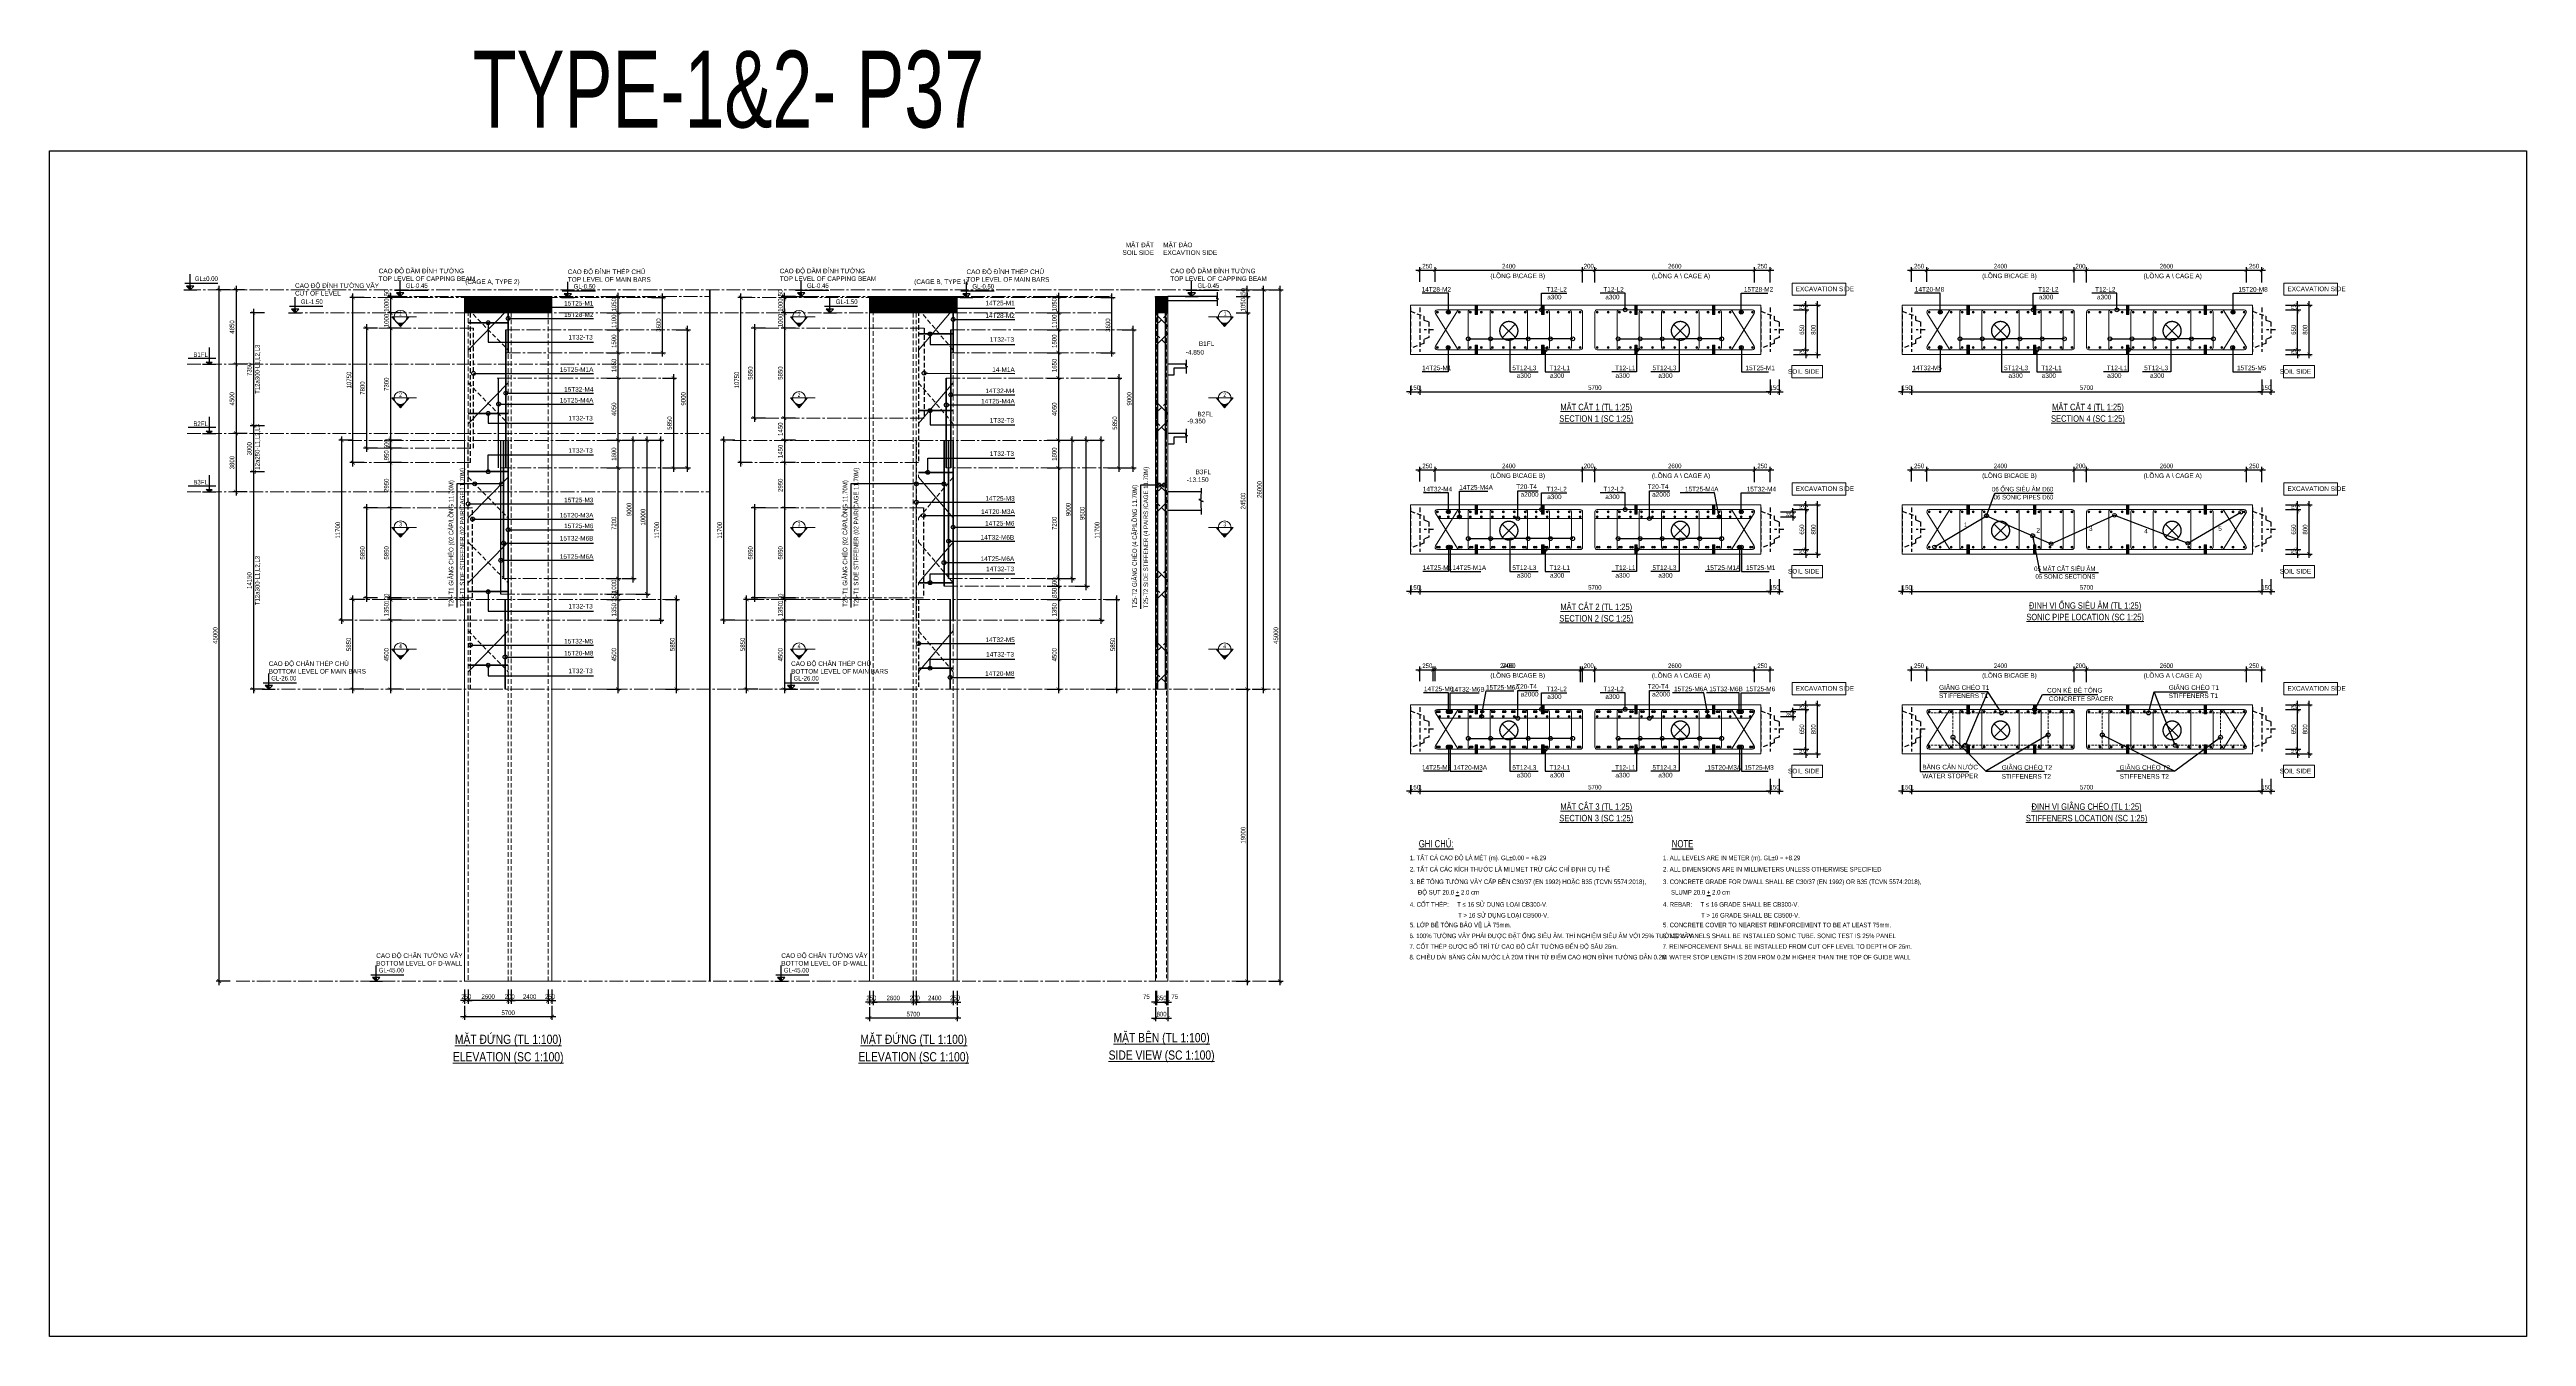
# Model space of a CAD drawing. Header units: millimetres. Extents: x 2746337 to 7547699, y -363432 to 15720.
# Drawn here: x 3576955 to 3738146, y -68024 to 15720 of the extents above; entities that cross this region are included whole.
import ezdxf
from ezdxf.enums import TextEntityAlignment as Align

# ---------------------------------------------------------------- set-up
doc = ezdxf.new("R2010")
doc.units = ezdxf.units.MM
doc.header["$LTSCALE"] = 1200
doc.header["$PDMODE"] = 3
for name, pattern in [('CENTER', [2, 1.25, -0.25, 0.25, -0.25]), ('CENTER2', [1.125, 0.75, -0.125, 0.125, -0.125]), ('CONTINOUS', [0]), ('HIDDEN', [0.375, 0.25, -0.125])]:
    doc.linetypes.add(name, pattern=pattern)
for name, color, linetype, lineweight in [('030_Label', 4, 'Continuous', 5), ('1', 9, 'Continuous', 13), ('5', 5, 'Continuous', 13), ('BOUND', 3, 'Continuous', 20), ('C1CO', 4, 'Continuous', 35), ('CODE', 3, 'Continuous', 15), ('CWS', 8, 'HIDDEN', 9), ('ENOTE', 2, 'Continuous', 15), ('GRID', 74, 'CENTER', 15), ('Grid line', 160, 'CENTER2', 5), ('HIDE', 8, 'HIDDEN', 13), ('K-THUOC', 1, 'Continuous', 18), ('LEADER', 8, 'Continuous', 9), ('MCT', 6, 'Continuous', 20), ('PIPE60', 1, 'Continuous', 25), ('S-Beam - Cont', 60, 'Continuous', 25), ('T1CO', 4, 'Continuous', 20), ('T1HI', 4, 'HIDDEN', 13), ('T2CO', 4, 'Continuous', 30), ('T2HI', 4, 'HIDDEN', 13), ('TCCO', 4, 'Continuous', 35), ('TCHI', 4, 'HIDDEN', 30), ('TEXTEN', 3, 'Continuous', 13), ('TEXTMA', 2, 'Continuous', 13), ('TEXTVN', 2, 'Continuous', 20), ('TIE', 4, 'Continuous', 13)]:
    doc.layers.add(name, color=color, linetype=linetype, lineweight=lineweight)
for name, color, linetype in [('CDC.02.DIM', 1, 'Continuous'), ('CDC.04.HIDDEN', 8, 'HIDDEN'), ('CDC.06.TEXT', 2, 'Continuous'), ('CDC.10.HATCH', 251, 'Continuous'), ('CDC.11.NOTE', 8, 'Continuous'), ('MCSA', 5, 'HIDDEN'), ('MIE', 5, 'HIDDEN'), ('Q-Dim-line', 75, 'Continuous')]:
    doc.layers.add(name, color=color, linetype=linetype)
doc.styles.add('DB_Arial', font='arial.ttf', dxfattribs={"width": 0.8})
doc.styles.add('SMTEXT', font='arial.ttf', dxfattribs={"width": 0.75})
doc.styles.add('TEXTVN', font='VHELVCN.TTF', dxfattribs={"width": 0.8})
doc.styles.add('VNROMANS', font='VHAVAN.TTF', dxfattribs={"width": 0.8})
doc.dimstyles.new('BSV1-100', dxfattribs={"dimtxt": 300, "dimasz": 250, "dimexe": 200, "dimexo": 0, "dimgap": 108, "dimtad": 1, "dimdec": 0, "dimdsep": 46, "dimtxsty": 'SMTEXT', "dimblk": 'ARCHTICK', "dimcen": 100, "dimdle": 250, "dimclrd": 256, "dimclre": 256, "dimclrt": 1, "dimadec": 0, "dimazin": 0, "dimtfac": 1, "dimtdec": 0, "dimtix": 1, "dimtmove": 2, "dimatfit": 3, "dimfxl": 720, "dimfxlon": 1, "dimtolj": 1, "dimtzin": 0, "dimarcsym": 0})
doc.dimstyles.new('BSV25', dxfattribs={"dimtxt": 300, "dimasz": 250, "dimexe": 200, "dimexo": 0, "dimgap": 108, "dimtad": 1, "dimdec": 0, "dimlfac": 0.25, "dimdsep": 46, "dimtxsty": 'SMTEXT', "dimblk": 'ARCHTICK', "dimcen": 100, "dimdle": 250, "dimclrd": 256, "dimclre": 256, "dimclrt": 2, "dimadec": 0, "dimazin": 0, "dimtfac": 1, "dimtdec": 0, "dimtix": 1, "dimtmove": 2, "dimatfit": 3, "dimfxl": 800, "dimfxlon": 1, "dimtolj": 1, "dimtzin": 0, "dimarcsym": 0})

# ---------------------------------------------------------------- blocks, each defined once
blk = doc.blocks.new('_ArchTick')
at = {"color": 0, "linetype": 'ByBlock', "const_width": 0.15}
blk.add_lwpolyline([(-0.5, -0.5), (0.5, 0.5)], dxfattribs=at)
blk = doc.blocks.new('*D2480')
at = {"layer": 'Defpoints', "color": 0, "transparency": 16777216}
for p in [(3648925, -45810), (3649725, -45810), (3649725, -47310)]:
    blk.add_point(p, dxfattribs=at)
at = {"layer": 'K-THUOC', "lineweight": -2, "transparency": 16777216}
for p, q in [((3648925, -46590), (3648925, -47510)), ((3649725, -46590), (3649725, -47510)), ((3648675, -47310), (3649975, -47310))]:
    blk.add_line(p, q, dxfattribs=at)
at = {"layer": 'K-THUOC', "lineweight": -2, "transparency": 16777216, "xscale": 250, "yscale": 250, "zscale": 250, "rotation": 180}
blk.add_blockref('_ArchTick', (3648925, -47310), dxfattribs=at)
at = {"layer": 'K-THUOC', "lineweight": -2, "transparency": 16777216, "xscale": 250, "yscale": 250, "zscale": 250}
blk.add_blockref('_ArchTick', (3649725, -47310), dxfattribs=at)
at = {"layer": 'K-THUOC', "color": 1, "transparency": 16777216, "insert": (3649325, -47049), "char_height": 300, "attachment_point": 5, "style": 'SMTEXT'}
blk.add_mtext('\\A1;800', dxfattribs=at)
blk = doc.blocks.new('*D2481')
at = {"layer": 'Defpoints', "color": 0, "transparency": 16777216}
for p in [(3648925, -45510), (3649000, -45510), (3649000, -46260)]:
    blk.add_point(p, dxfattribs=at)
at = {"layer": 'K-THUOC', "lineweight": -2, "transparency": 16777216}
for p, q in [((3648925, -46260), (3648675, -46260)), ((3648925, -45540), (3648925, -46460)), ((3648925, -46260), (3649000, -46260)), ((3649000, -45540), (3649000, -46460)), ((3649000, -46260), (3649250, -46260))]:
    blk.add_line(p, q, dxfattribs=at)
at = {"layer": 'K-THUOC', "lineweight": -2, "transparency": 16777216, "xscale": 250, "yscale": 250, "zscale": 250}
blk.add_blockref('_ArchTick', (3648925, -46260), dxfattribs=at)
at = {"layer": 'K-THUOC', "lineweight": -2, "transparency": 16777216, "xscale": 250, "yscale": 250, "zscale": 250, "rotation": 180}
blk.add_blockref('_ArchTick', (3649000, -46260), dxfattribs=at)
at = {"layer": 'K-THUOC', "color": 1, "transparency": 16777216, "insert": (3648334, -45910), "char_height": 300, "attachment_point": 5, "style": 'SMTEXT'}
blk.add_mtext('\\A1;75', dxfattribs=at)
blk = doc.blocks.new('*D2482')
at = {"layer": 'Defpoints', "color": 0, "transparency": 16777216}
for p in [(3649000, -45510), (3649650, -45510), (3649650, -46260)]:
    blk.add_point(p, dxfattribs=at)
at = {"layer": 'K-THUOC', "lineweight": -2, "transparency": 16777216}
for p, q in [((3649000, -46260), (3648750, -46260)), ((3649000, -45540), (3649000, -46460)), ((3649000, -46260), (3649650, -46260)), ((3649650, -45540), (3649650, -46460)), ((3649650, -46260), (3649900, -46260))]:
    blk.add_line(p, q, dxfattribs=at)
at = {"layer": 'K-THUOC', "lineweight": -2, "transparency": 16777216, "xscale": 250, "yscale": 250, "zscale": 250}
blk.add_blockref('_ArchTick', (3649000, -46260), dxfattribs=at)
at = {"layer": 'K-THUOC', "lineweight": -2, "transparency": 16777216, "xscale": 250, "yscale": 250, "zscale": 250, "rotation": 180}
blk.add_blockref('_ArchTick', (3649650, -46260), dxfattribs=at)
at = {"layer": 'K-THUOC', "color": 1, "transparency": 16777216, "insert": (3649325, -45999), "char_height": 300, "attachment_point": 5, "style": 'SMTEXT'}
blk.add_mtext('\\A1;650', dxfattribs=at)
blk = doc.blocks.new('*D2483')
at = {"layer": 'Defpoints', "color": 0, "transparency": 16777216}
for p in [(3649650, -45510), (3649725, -45510), (3649725, -46260)]:
    blk.add_point(p, dxfattribs=at)
at = {"layer": 'K-THUOC', "lineweight": -2, "transparency": 16777216}
for p, q in [((3649650, -46260), (3649400, -46260)), ((3649650, -45540), (3649650, -46460)), ((3649650, -46260), (3649725, -46260)), ((3649725, -45540), (3649725, -46460)), ((3649725, -46260), (3649975, -46260))]:
    blk.add_line(p, q, dxfattribs=at)
at = {"layer": 'K-THUOC', "lineweight": -2, "transparency": 16777216, "xscale": 250, "yscale": 250, "zscale": 250}
blk.add_blockref('_ArchTick', (3649650, -46260), dxfattribs=at)
at = {"layer": 'K-THUOC', "lineweight": -2, "transparency": 16777216, "xscale": 250, "yscale": 250, "zscale": 250, "rotation": 180}
blk.add_blockref('_ArchTick', (3649725, -46260), dxfattribs=at)
at = {"layer": 'K-THUOC', "color": 1, "transparency": 16777216, "insert": (3650181, -45910), "char_height": 300, "attachment_point": 5, "style": 'SMTEXT'}
blk.add_mtext('\\A1;75', dxfattribs=at)
blk = doc.blocks.new('*D2484')
at = {"layer": 'Defpoints', "color": 0, "transparency": 16777216}
for p in [(3587997, 90), (3589520, 90), (3589799, -44910)]:
    blk.add_point(p, dxfattribs=at)
at = {"layer": 'K-THUOC', "lineweight": -2, "transparency": 16777216}
for p, q in [((3588717, 90), (3587797, 90)), ((3587997, -45160), (3587997, 340)), ((3588717, -44910), (3587797, -44910))]:
    blk.add_line(p, q, dxfattribs=at)
at = {"layer": 'K-THUOC', "lineweight": -2, "transparency": 16777216, "xscale": 250, "yscale": 250, "zscale": 250}
for p, rotation in [((3587997, 90), 90), ((3587997, -44910), 270)]:
    blk.add_blockref('_ArchTick', p, dxfattribs=dict(at, rotation=rotation))
at = {"layer": 'K-THUOC', "color": 1, "transparency": 16777216, "insert": (3587736, -22410), "char_height": 300, "attachment_point": 5, "rotation": 90, "style": 'SMTEXT'}
blk.add_mtext('\\A1;45000', dxfattribs=at)
blk = doc.blocks.new('*D2485')
at = {"layer": 'Defpoints', "color": 0, "transparency": 16777216}
for p in [(3591718, -8760), (3590218, -11760), (3591754, -11760)]:
    blk.add_point(p, dxfattribs=at)
at = {"layer": 'K-THUOC', "lineweight": -2, "transparency": 16777216}
for p, q in [((3590938, -8760), (3590018, -8760)), ((3590218, -8510), (3590218, -12010)), ((3590938, -11760), (3590018, -11760))]:
    blk.add_line(p, q, dxfattribs=at)
at = {"layer": 'K-THUOC', "lineweight": -2, "transparency": 16777216, "xscale": 250, "yscale": 250, "zscale": 250}
for p, rotation in [((3590218, -8760), 90), ((3590218, -11760), 270)]:
    blk.add_blockref('_ArchTick', p, dxfattribs=dict(at, rotation=rotation))
at = {"layer": 'K-THUOC', "color": 1, "transparency": 16777216, "char_height": 300, "attachment_point": 5, "rotation": 90, "style": 'SMTEXT'}
for s, insert in [('\\A1;T12a250-L1,L2,L3', (3590506, -10260)), ('\\A1;3000', (3589956, -10260))]:
    blk.add_mtext(s, dxfattribs=dict(at, insert=insert))
blk = doc.blocks.new('*D2486')
at = {"layer": 'Defpoints', "color": 0, "transparency": 16777216}
for p in [(3591754, -11760), (3590218, -25910), (3594179, -25910)]:
    blk.add_point(p, dxfattribs=at)
at = {"layer": 'K-THUOC', "lineweight": -2, "transparency": 16777216}
for p, q in [((3590938, -11760), (3590018, -11760)), ((3590218, -11510), (3590218, -26160)), ((3590938, -25910), (3590018, -25910))]:
    blk.add_line(p, q, dxfattribs=at)
at = {"layer": 'K-THUOC', "lineweight": -2, "transparency": 16777216, "xscale": 250, "yscale": 250, "zscale": 250}
for p, rotation in [((3590218, -11760), 90), ((3590218, -25910), 270)]:
    blk.add_blockref('_ArchTick', p, dxfattribs=dict(at, rotation=rotation))
at = {"layer": 'K-THUOC', "color": 1, "transparency": 16777216, "char_height": 300, "attachment_point": 5, "rotation": 90, "style": 'SMTEXT'}
for s, insert in [('\\A1;T12a300-L1,L2,L3', (3590506, -18835)), ('\\A1;14150', (3589957, -18835))]:
    blk.add_mtext(s, dxfattribs=dict(at, insert=insert))
blk = doc.blocks.new('SIGSEC')
at = {"layer": '1', "lineweight": 9}
h = blk.add_hatch(color=256, dxfattribs=at)
h.dxf.hatch_style = 1
h.paths.add_polyline_path([(-420, 0), (-560, 0), (-315, -278, -0.1826758)])
h = blk.add_hatch(color=256, dxfattribs=at)
h.dxf.hatch_style = 1
h.paths.add_polyline_path([(560, 0), (420, 0, -0.1826758), (315, -278)])
h = blk.add_hatch(color=256, dxfattribs=at)
h.dxf.hatch_style = 1
h.paths.add_polyline_path([(315, -278, -0.4514162), (-315, -278), (0, -635)])
at = {"layer": '1', "lineweight": 9, "elevation": 0}
blk.add_lwpolyline([(1050, 0), (-560, 0), (0, -635), (560, 0)], dxfattribs=at)
at = {"layer": '1', "lineweight": 9}
blk.add_circle((0, 0), 420, dxfattribs=at)
at = {"layer": 'BOUND', "lineweight": 9, "style": 'TEXTVN', "width": 0.8}
blk.add_attdef('SEC', text='', height=280, dxfattribs=at).set_placement((0, 210, 0), align=Align.MIDDLE_CENTER)
blk = doc.blocks.new('*D2487')
at = {"layer": 'Defpoints', "color": 0, "transparency": 16777216}
for p in [(3598941, -1410), (3590218, -8760), (3591718, -8760)]:
    blk.add_point(p, dxfattribs=at)
at = {"layer": 'K-THUOC', "lineweight": -2, "transparency": 16777216}
for p, q in [((3590938, -1410), (3590018, -1410)), ((3590218, -1160), (3590218, -9010)), ((3590938, -8760), (3590018, -8760))]:
    blk.add_line(p, q, dxfattribs=at)
at = {"layer": 'K-THUOC', "lineweight": -2, "transparency": 16777216, "xscale": 250, "yscale": 250, "zscale": 250}
for p, rotation in [((3590218, -1410), 90), ((3590218, -8760), 270)]:
    blk.add_blockref('_ArchTick', p, dxfattribs=dict(at, rotation=rotation))
at = {"layer": 'K-THUOC', "color": 1, "transparency": 16777216, "char_height": 300, "attachment_point": 5, "rotation": 90, "style": 'SMTEXT'}
for s, insert in [('\\A1;7350', (3589956, -5085)), ('\\A1;T12a300-L1,L2,L3', (3590506, -5085))]:
    blk.add_mtext(s, dxfattribs=dict(at, insert=insert))
blk = doc.blocks.new('A$C7e6bd379')
at = {"layer": 'CDC.06.TEXT', "linetype": 'Continuous', "style": 'SMTEXT', "width": 0.75}
for s, p in [('%%UGHI CHÚ:', (0, 480)), ('%%UNOTE', (16471, 480))]:
    blk.add_text(s, height=480, dxfattribs=at).set_placement(p, align=Align.TOP_LEFT)
at = {"layer": 'CDC.06.TEXT', "style": 'SMTEXT', "width": 0.75}
for s, p in [('2. TẤT CẢ CÁC KÍCH THƯỚC LÀ MILIMET TRỪ CÁC CHỈ ĐỊNH CỤ THỂ', (-576, -1570)), ('1. TẤT CẢ CAO ĐỘ LÀ MÉT (m). GL%%P0.00 = +8.29 ', (-576, -831)), ('2. ALL DIMENSIONS ARE IN MILLIMETERS UNLESS OTHERWISE SPECIFIED', (15895, -1570)), ('1. ALL LEVELS ARE IN METER (m). GL%%P0 = +8.29 ', (15895, -831)), ('3. BÊ TÔNG TƯỜNG VÂY CẤP BỀN C30/37 (EN 1992) HOẶC B35 (TCVN 5574:2018),', (-576, -2387)), ('ĐỘ SỤT 20.0 %%U+%%U 2.0 cm', (-53, -3072)), ('3. CONCRETE GRADE FOR DWALL SHALL BE C30/37 (EN 1992) OR B35 (TCVN 5574:2018),', (15895, -2387)), ('SLUMP 20.0 %%U+%%U 2.0 cm', (16418, -3072)), ('4. CỐT THÉP:     T ≤ 16 SỬ DỤNG LOẠI CB300-V.', (-576, -3860)), ('5. LỚP BÊ TÔNG BẢO VỆ LÀ 75mm.', (-576, -5198)), ('                             T > 16 SỬ DỤNG LOẠI CB500-V.', (-601, -4567)), ('4. REBAR:     T ≤ 16 GRADE SHALL BE CB300-V.', (15895, -3860)), ('                       T > 16 GRADE SHALL BE CB500-V.', (15869, -4567)), ('6. 100%%% TƯỜNG VÂY PHẢI ĐƯỢC ĐẶT ỐNG SIÊU ÂM. THÍ NGHIỆM SIÊU ÂM VỚI 25%%% TƯỜNG VÂY.', (-601, -5905)), ('7. CỐT THÉP ĐƯỢC BỐ TRÍ TỪ CAO ĐỘ CẮT TƯỜNG ĐẾN ĐỘ SÂU 26m. ', (-601, -6598)), ('6. 100%%% PANELS SHALL BE INSTALLED SONIC TUBE. SONIC TEST IS 25%%% PANEL ', (15869, -5905)), ('7. REINFORCEMENT SHALL BE INSTALLED FROM CUT OFF LEVEL TO DEPTH OF 26m. ', (15869, -6598)), ('5. CONCRETE COVER TO NEAREST REINFORCEMENT TO BE AT LEAST 75mm.', (15895, -5198)), ('8. CHIỀU DÀI BĂNG CẢN NƯỚC LÀ 20M TÍNH TỪ ĐIỂM CAO HƠN ĐỈNH TƯỜNG DẪN 0.2M', (-601, -7291)), ('8. WATER STOP LENGTH IS 20M FROM 0.2M HIGHER THAN THE TOP OF GUIDE WALL', (15869, -7291))]:
    blk.add_text(s, height=300, dxfattribs=at).set_placement(p)
blk = doc.blocks.new('tag_cd')
at = {"layer": 'CDC.10.HATCH'}
blk.add_hatch(color=256, dxfattribs=at).paths.add_polyline_path([(180, 240), (420, 0), (420, 240)])
at = {"layer": 'CDC.02.DIM'}
for points in [[(0, 0), (840, 0)], [(60, 420), (2220, 420)], [(420, 240), (420, 0), (660, 240), (180, 240), (420, 0), (420, 1020)]]:
    blk.add_lwpolyline(points, dxfattribs=at)
at = {"layer": 'CDC.06.TEXT', "ltscale": 0.5, "style": 'SMTEXT', "width": 0.75}
blk.add_attdef('CD', text='', height=300, dxfattribs=at).set_placement((2220, 570), align=Align.RIGHT)
blk = doc.blocks.new('*D2488')
at = {"layer": 'Defpoints', "color": 0, "transparency": 16777216}
for p in [(3589653, 90), (3589091, -4760), (3624204, -4760)]:
    blk.add_point(p, dxfattribs=at)
at = {"layer": 'K-THUOC', "lineweight": -2, "transparency": 16777216}
for p, q in [((3589653, 90), (3588891, 90)), ((3589091, 340), (3589091, -5010)), ((3589811, -4760), (3588891, -4760))]:
    blk.add_line(p, q, dxfattribs=at)
at = {"layer": 'K-THUOC', "lineweight": -2, "transparency": 16777216, "xscale": 250, "yscale": 250, "zscale": 250}
for p, rotation in [((3589091, 90), 90), ((3589091, -4760), 270)]:
    blk.add_blockref('_ArchTick', p, dxfattribs=dict(at, rotation=rotation))
at = {"layer": 'K-THUOC', "color": 1, "transparency": 16777216, "insert": (3588830, -2335), "char_height": 300, "attachment_point": 5, "rotation": 90, "style": 'SMTEXT'}
blk.add_mtext('\\A1;4850', dxfattribs=at)
blk = doc.blocks.new('*D2489')
at = {"layer": 'Defpoints', "color": 0, "transparency": 16777216}
for p in [(3624204, -4760), (3589091, -9260), (3624204, -9260)]:
    blk.add_point(p, dxfattribs=at)
at = {"layer": 'K-THUOC', "lineweight": -2, "transparency": 16777216}
for p, q in [((3589811, -4760), (3588891, -4760)), ((3589091, -4510), (3589091, -9510)), ((3589811, -9260), (3588891, -9260))]:
    blk.add_line(p, q, dxfattribs=at)
at = {"layer": 'K-THUOC', "lineweight": -2, "transparency": 16777216, "xscale": 250, "yscale": 250, "zscale": 250}
for p, rotation in [((3589091, -4760), 90), ((3589091, -9260), 270)]:
    blk.add_blockref('_ArchTick', p, dxfattribs=dict(at, rotation=rotation))
at = {"layer": 'K-THUOC', "color": 1, "transparency": 16777216, "insert": (3588830, -7010), "char_height": 300, "attachment_point": 5, "rotation": 90, "style": 'SMTEXT'}
blk.add_mtext('\\A1;4500', dxfattribs=at)
blk = doc.blocks.new('*D2490')
at = {"layer": 'Defpoints', "color": 0, "transparency": 16777216}
for p in [(3624204, -9260), (3589091, -13060), (3624204, -13060)]:
    blk.add_point(p, dxfattribs=at)
at = {"layer": 'K-THUOC', "lineweight": -2, "transparency": 16777216}
for p, q in [((3589811, -9260), (3588891, -9260)), ((3589091, -9010), (3589091, -13310)), ((3589811, -13060), (3588891, -13060))]:
    blk.add_line(p, q, dxfattribs=at)
at = {"layer": 'K-THUOC', "lineweight": -2, "transparency": 16777216, "xscale": 250, "yscale": 250, "zscale": 250}
for p, rotation in [((3589091, -9260), 90), ((3589091, -13060), 270)]:
    blk.add_blockref('_ArchTick', p, dxfattribs=dict(at, rotation=rotation))
at = {"layer": 'K-THUOC', "color": 1, "transparency": 16777216, "insert": (3588830, -11160), "char_height": 300, "attachment_point": 5, "rotation": 90, "style": 'SMTEXT'}
blk.add_mtext('\\A1;3800', dxfattribs=at)
blk = doc.blocks.new('A$Cf5debca8')
at = {"layer": 'CDC.02.DIM'}
blk.add_hatch(color=256, dxfattribs=at).paths.add_polyline_path([(-242, 146), (-438, 146), (-438, 0)])
for p, q in [((-1809, 398), (0, 398)), ((-875, 0), (0, 0)), ((-438, 0), (-633, 146)), ((-633, 146), (-242, 146)), ((-438, 1084), (-438, 0)), ((-438, 0), (-242, 146))]:
    blk.add_line(p, q, dxfattribs=at)
at = {"layer": 'CDC.06.TEXT', "style": 'SMTEXT', "width": 0.75}
blk.add_attdef('CD', (-1469, 478), '', height=300, dxfattribs=at)
blk = doc.blocks.new('*D2491')
at = {"layer": 'Defpoints', "color": 0, "transparency": 16777216}
for p in [(3635783, -360), (3635783, -1410), (3642608, -1410)]:
    blk.add_point(p, dxfattribs=at)
at = {"layer": 'K-THUOC', "lineweight": -2, "transparency": 16777216}
for p, q in [((3641888, -360), (3642808, -360)), ((3641888, -1410), (3642808, -1410)), ((3642608, -110), (3642608, -1660))]:
    blk.add_line(p, q, dxfattribs=at)
at = {"layer": 'K-THUOC', "lineweight": -2, "transparency": 16777216, "xscale": 250, "yscale": 250, "zscale": 250}
for p, rotation in [((3642608, -360), 90), ((3642608, -1410), 270)]:
    blk.add_blockref('_ArchTick', p, dxfattribs=dict(at, rotation=rotation))
at = {"layer": 'K-THUOC', "color": 1, "transparency": 16777216, "insert": (3642346, -885), "char_height": 300, "attachment_point": 5, "rotation": 90, "style": 'SMTEXT'}
blk.add_mtext('\\A1;1050', dxfattribs=at)
blk = doc.blocks.new('*D2492')
at = {"layer": 'Defpoints', "color": 0, "transparency": 16777216}
for p in [(3635783, -2510), (3635783, -4010), (3642608, -4010)]:
    blk.add_point(p, dxfattribs=at)
at = {"layer": 'K-THUOC', "lineweight": -2, "transparency": 16777216}
for p, q in [((3641888, -2510), (3642808, -2510)), ((3642608, -2260), (3642608, -4260)), ((3641888, -4010), (3642808, -4010))]:
    blk.add_line(p, q, dxfattribs=at)
at = {"layer": 'K-THUOC', "lineweight": -2, "transparency": 16777216, "xscale": 250, "yscale": 250, "zscale": 250}
for p, rotation in [((3642608, -2510), 90), ((3642608, -4010), 270)]:
    blk.add_blockref('_ArchTick', p, dxfattribs=dict(at, rotation=rotation))
at = {"layer": 'K-THUOC', "color": 1, "transparency": 16777216, "insert": (3642346, -3260), "char_height": 300, "attachment_point": 5, "rotation": 90, "style": 'SMTEXT'}
blk.add_mtext('\\A1;1500', dxfattribs=at)
blk = doc.blocks.new('*D2493')
at = {"layer": 'Defpoints', "color": 0, "transparency": 16777216}
for p in [(3635783, -4010), (3634983, -5660), (3642608, -5660)]:
    blk.add_point(p, dxfattribs=at)
at = {"layer": 'K-THUOC', "lineweight": -2, "transparency": 16777216}
for p, q in [((3641888, -4010), (3642808, -4010)), ((3642608, -3760), (3642608, -5910)), ((3641888, -5660), (3642808, -5660))]:
    blk.add_line(p, q, dxfattribs=at)
at = {"layer": 'K-THUOC', "lineweight": -2, "transparency": 16777216, "xscale": 250, "yscale": 250, "zscale": 250}
for p, rotation in [((3642608, -4010), 90), ((3642608, -5660), 270)]:
    blk.add_blockref('_ArchTick', p, dxfattribs=dict(at, rotation=rotation))
at = {"layer": 'K-THUOC', "color": 1, "transparency": 16777216, "insert": (3642346, -4835), "char_height": 300, "attachment_point": 5, "rotation": 90, "style": 'SMTEXT'}
blk.add_mtext('\\A1;1650', dxfattribs=at)
blk = doc.blocks.new('*D2494')
at = {"layer": 'Defpoints', "color": 0, "transparency": 16777216}
for p in [(3634983, -5660), (3635433, -9710), (3642608, -9710)]:
    blk.add_point(p, dxfattribs=at)
at = {"layer": 'K-THUOC', "lineweight": -2, "transparency": 16777216}
for p, q in [((3641888, -5660), (3642808, -5660)), ((3642608, -5410), (3642608, -9960)), ((3641888, -9710), (3642808, -9710))]:
    blk.add_line(p, q, dxfattribs=at)
at = {"layer": 'K-THUOC', "lineweight": -2, "transparency": 16777216, "xscale": 250, "yscale": 250, "zscale": 250}
for p, rotation in [((3642608, -5660), 90), ((3642608, -9710), 270)]:
    blk.add_blockref('_ArchTick', p, dxfattribs=dict(at, rotation=rotation))
at = {"layer": 'K-THUOC', "color": 1, "transparency": 16777216, "insert": (3642346, -7685), "char_height": 300, "attachment_point": 5, "rotation": 90, "style": 'SMTEXT'}
blk.add_mtext('\\A1;4050', dxfattribs=at)
blk = doc.blocks.new('*D2495')
at = {"layer": 'Defpoints', "color": 0, "transparency": 16777216}
for p in [(3635433, -9710), (3635283, -11510), (3642608, -11510)]:
    blk.add_point(p, dxfattribs=at)
at = {"layer": 'K-THUOC', "lineweight": -2, "transparency": 16777216}
for p, q in [((3642608, -9460), (3642608, -11760)), ((3641888, -9710), (3642808, -9710)), ((3641888, -11510), (3642808, -11510))]:
    blk.add_line(p, q, dxfattribs=at)
at = {"layer": 'K-THUOC', "lineweight": -2, "transparency": 16777216, "xscale": 250, "yscale": 250, "zscale": 250}
for p, rotation in [((3642608, -9710), 90), ((3642608, -11510), 270)]:
    blk.add_blockref('_ArchTick', p, dxfattribs=dict(at, rotation=rotation))
at = {"layer": 'K-THUOC', "color": 1, "transparency": 16777216, "insert": (3642346, -10610), "char_height": 300, "attachment_point": 5, "rotation": 90, "style": 'SMTEXT'}
blk.add_mtext('\\A1;1800', dxfattribs=at)
blk = doc.blocks.new('*D2496')
at = {"layer": 'Defpoints', "color": 0, "transparency": 16777216}
for p in [(3635283, -11510), (3634833, -18710), (3642608, -18710)]:
    blk.add_point(p, dxfattribs=at)
at = {"layer": 'K-THUOC', "lineweight": -2, "transparency": 16777216}
for p, q in [((3642608, -11260), (3642608, -18960)), ((3641888, -11510), (3642808, -11510)), ((3641888, -18710), (3642808, -18710))]:
    blk.add_line(p, q, dxfattribs=at)
at = {"layer": 'K-THUOC', "lineweight": -2, "transparency": 16777216, "xscale": 250, "yscale": 250, "zscale": 250}
for p, rotation in [((3642608, -11510), 90), ((3642608, -18710), 270)]:
    blk.add_blockref('_ArchTick', p, dxfattribs=dict(at, rotation=rotation))
at = {"layer": 'K-THUOC', "color": 1, "transparency": 16777216, "insert": (3642346, -15110), "char_height": 300, "attachment_point": 5, "rotation": 90, "style": 'SMTEXT'}
blk.add_mtext('\\A1;7200', dxfattribs=at)
blk = doc.blocks.new('*D2497')
at = {"layer": 'Defpoints', "color": 0, "transparency": 16777216}
for p in [(3635133, -19210), (3635433, -18710), (3642608, -19210)]:
    blk.add_point(p, dxfattribs=at)
at = {"layer": 'K-THUOC', "lineweight": -2, "transparency": 16777216}
for p, q in [((3641888, -18710), (3642808, -18710)), ((3641888, -19210), (3642808, -19210)), ((3642608, -18710), (3642608, -18460)), ((3642608, -18710), (3642608, -19210)), ((3642608, -19210), (3642608, -19460))]:
    blk.add_line(p, q, dxfattribs=at)
at = {"layer": 'K-THUOC', "lineweight": -2, "transparency": 16777216, "xscale": 250, "yscale": 250, "zscale": 250}
for p, rotation in [((3642608, -18710), 270), ((3642608, -19210), 90)]:
    blk.add_blockref('_ArchTick', p, dxfattribs=dict(at, rotation=rotation))
at = {"layer": 'K-THUOC', "color": 1, "transparency": 16777216, "insert": (3642346, -18960), "char_height": 300, "attachment_point": 5, "rotation": 90, "style": 'SMTEXT'}
blk.add_mtext('\\A1;500', dxfattribs=at)
blk = doc.blocks.new('*D2498')
at = {"layer": 'Defpoints', "color": 0, "transparency": 16777216}
for p in [(3635133, -19210), (3635283, -20060), (3642608, -20060)]:
    blk.add_point(p, dxfattribs=at)
at = {"layer": 'K-THUOC', "lineweight": -2, "transparency": 16777216}
for p, q in [((3641888, -19210), (3642808, -19210)), ((3642608, -18960), (3642608, -20310)), ((3641888, -20060), (3642808, -20060))]:
    blk.add_line(p, q, dxfattribs=at)
at = {"layer": 'K-THUOC', "lineweight": -2, "transparency": 16777216, "xscale": 250, "yscale": 250, "zscale": 250}
for p, rotation in [((3642608, -19210), 90), ((3642608, -20060), 270)]:
    blk.add_blockref('_ArchTick', p, dxfattribs=dict(at, rotation=rotation))
at = {"layer": 'K-THUOC', "color": 1, "transparency": 16777216, "insert": (3642346, -19635), "char_height": 300, "attachment_point": 5, "rotation": 90, "style": 'SMTEXT'}
blk.add_mtext('\\A1;850', dxfattribs=at)
blk = doc.blocks.new('*D2499')
at = {"layer": 'Defpoints', "color": 0, "transparency": 16777216}
for p in [(3635283, -20060), (3635433, -21410), (3642608, -21410)]:
    blk.add_point(p, dxfattribs=at)
at = {"layer": 'K-THUOC', "lineweight": -2, "transparency": 16777216}
for p, q in [((3641888, -20060), (3642808, -20060)), ((3642608, -19810), (3642608, -21660)), ((3641888, -21410), (3642808, -21410))]:
    blk.add_line(p, q, dxfattribs=at)
at = {"layer": 'K-THUOC', "lineweight": -2, "transparency": 16777216, "xscale": 250, "yscale": 250, "zscale": 250}
for p, rotation in [((3642608, -20060), 90), ((3642608, -21410), 270)]:
    blk.add_blockref('_ArchTick', p, dxfattribs=dict(at, rotation=rotation))
at = {"layer": 'K-THUOC', "color": 1, "transparency": 16777216, "insert": (3642346, -20735), "char_height": 300, "attachment_point": 5, "rotation": 90, "style": 'SMTEXT'}
blk.add_mtext('\\A1;1350', dxfattribs=at)
blk = doc.blocks.new('*D2500')
at = {"layer": 'Defpoints', "color": 0, "transparency": 16777216}
for p in [(3635433, -21410), (3635783, -25910), (3642608, -25910)]:
    blk.add_point(p, dxfattribs=at)
at = {"layer": 'K-THUOC', "lineweight": -2, "transparency": 16777216}
for p, q in [((3641888, -21410), (3642808, -21410)), ((3642608, -21160), (3642608, -26160)), ((3641888, -25910), (3642808, -25910))]:
    blk.add_line(p, q, dxfattribs=at)
at = {"layer": 'K-THUOC', "lineweight": -2, "transparency": 16777216, "xscale": 250, "yscale": 250, "zscale": 250}
for p, rotation in [((3642608, -21410), 90), ((3642608, -25910), 270)]:
    blk.add_blockref('_ArchTick', p, dxfattribs=dict(at, rotation=rotation))
at = {"layer": 'K-THUOC', "color": 1, "transparency": 16777216, "insert": (3642346, -23660), "char_height": 300, "attachment_point": 5, "rotation": 90, "style": 'SMTEXT'}
blk.add_mtext('\\A1;4500', dxfattribs=at)
blk = doc.blocks.new('*D2501')
at = {"layer": 'Defpoints', "color": 0, "transparency": 16777216}
for p in [(3635283, -20060), (3646412, -20060), (3635283, -25910)]:
    blk.add_point(p, dxfattribs=at)
at = {"layer": 'K-THUOC', "lineweight": -2, "transparency": 16777216}
for p, q in [((3645692, -20060), (3646612, -20060)), ((3646412, -26160), (3646412, -19810)), ((3645692, -25910), (3646612, -25910))]:
    blk.add_line(p, q, dxfattribs=at)
at = {"layer": 'K-THUOC', "lineweight": -2, "transparency": 16777216, "xscale": 250, "yscale": 250, "zscale": 250}
for p, rotation in [((3646412, -20060), 90), ((3646412, -25910), 270)]:
    blk.add_blockref('_ArchTick', p, dxfattribs=dict(at, rotation=rotation))
at = {"layer": 'K-THUOC', "color": 1, "transparency": 16777216, "insert": (3646151, -22985), "char_height": 300, "attachment_point": 5, "rotation": 90, "style": 'SMTEXT'}
blk.add_mtext('\\A1;5850', dxfattribs=at)
blk = doc.blocks.new('*D2502')
at = {"layer": 'Defpoints', "color": 0, "transparency": 16777216}
for p in [(3634724, -9710), (3645387, -9710), (3634724, -21410)]:
    blk.add_point(p, dxfattribs=at)
at = {"layer": 'K-THUOC', "lineweight": -2, "transparency": 16777216}
for p, q in [((3645387, -21660), (3645387, -9460)), ((3644667, -9710), (3645587, -9710)), ((3644667, -21410), (3645587, -21410))]:
    blk.add_line(p, q, dxfattribs=at)
at = {"layer": 'K-THUOC', "lineweight": -2, "transparency": 16777216, "xscale": 250, "yscale": 250, "zscale": 250}
for p, rotation in [((3645387, -9710), 90), ((3645387, -21410), 270)]:
    blk.add_blockref('_ArchTick', p, dxfattribs=dict(at, rotation=rotation))
at = {"layer": 'K-THUOC', "color": 1, "transparency": 16777216, "insert": (3645126, -15560), "char_height": 300, "attachment_point": 5, "rotation": 90, "style": 'SMTEXT'}
blk.add_mtext('\\A1;11700', dxfattribs=at)
blk = doc.blocks.new('*D2503')
at = {"layer": 'Defpoints', "color": 0, "transparency": 16777216}
for p in [(3636350, -2510), (3647479, -2510), (3636350, -11510)]:
    blk.add_point(p, dxfattribs=at)
at = {"layer": 'K-THUOC', "lineweight": -2, "transparency": 16777216}
for p, q in [((3646759, -2510), (3647679, -2510)), ((3647479, -11760), (3647479, -2260)), ((3646759, -11510), (3647679, -11510))]:
    blk.add_line(p, q, dxfattribs=at)
at = {"layer": 'K-THUOC', "lineweight": -2, "transparency": 16777216, "xscale": 250, "yscale": 250, "zscale": 250}
for p, rotation in [((3647479, -2510), 90), ((3647479, -11510), 270)]:
    blk.add_blockref('_ArchTick', p, dxfattribs=dict(at, rotation=rotation))
at = {"layer": 'K-THUOC', "color": 1, "transparency": 16777216, "insert": (3647218, -7010), "char_height": 300, "attachment_point": 5, "rotation": 90, "style": 'SMTEXT'}
blk.add_mtext('\\A1;9000', dxfattribs=at)
blk = doc.blocks.new('*D2504')
at = {"layer": 'Defpoints', "color": 0, "transparency": 16777216}
for p in [(3635433, -410), (3646096, -410), (3635433, -4010)]:
    blk.add_point(p, dxfattribs=at)
at = {"layer": 'K-THUOC', "lineweight": -2, "transparency": 16777216}
for p, q in [((3645376, -410), (3646296, -410)), ((3646096, -4260), (3646096, -160)), ((3645376, -4010), (3646296, -4010))]:
    blk.add_line(p, q, dxfattribs=at)
at = {"layer": 'K-THUOC', "lineweight": -2, "transparency": 16777216, "xscale": 250, "yscale": 250, "zscale": 250}
for p, rotation in [((3646096, -410), 90), ((3646096, -4010), 270)]:
    blk.add_blockref('_ArchTick', p, dxfattribs=dict(at, rotation=rotation))
at = {"layer": 'K-THUOC', "color": 1, "transparency": 16777216, "insert": (3645834, -2210), "char_height": 300, "attachment_point": 5, "rotation": 90, "style": 'SMTEXT'}
blk.add_mtext('\\A1;3600', dxfattribs=at)
blk = doc.blocks.new('*D2505')
at = {"layer": 'Defpoints', "color": 0, "transparency": 16777216}
for p in [(3634353, -9710), (3644423, -9710), (3634353, -19210)]:
    blk.add_point(p, dxfattribs=at)
at = {"layer": 'K-THUOC', "lineweight": -2, "transparency": 16777216}
for p, q in [((3644423, -19460), (3644423, -9460)), ((3643703, -9710), (3644623, -9710)), ((3643703, -19210), (3644623, -19210))]:
    blk.add_line(p, q, dxfattribs=at)
at = {"layer": 'K-THUOC', "lineweight": -2, "transparency": 16777216, "xscale": 250, "yscale": 250, "zscale": 250}
for p, rotation in [((3644423, -9710), 90), ((3644423, -19210), 270)]:
    blk.add_blockref('_ArchTick', p, dxfattribs=dict(at, rotation=rotation))
at = {"layer": 'K-THUOC', "color": 1, "transparency": 16777216, "insert": (3644162, -14460), "char_height": 300, "attachment_point": 5, "rotation": 90, "style": 'SMTEXT'}
blk.add_mtext('\\A1;9500', dxfattribs=at)
blk = doc.blocks.new('*D2506')
at = {"layer": 'Defpoints', "color": 0, "transparency": 16777216}
for p in [(3634103, -9710), (3643512, -9710), (3634103, -18710)]:
    blk.add_point(p, dxfattribs=at)
at = {"layer": 'K-THUOC', "lineweight": -2, "transparency": 16777216}
for p, q in [((3643512, -18960), (3643512, -9460)), ((3642792, -9710), (3643712, -9710)), ((3642792, -18710), (3643712, -18710))]:
    blk.add_line(p, q, dxfattribs=at)
at = {"layer": 'K-THUOC', "lineweight": -2, "transparency": 16777216, "xscale": 250, "yscale": 250, "zscale": 250}
for p, rotation in [((3643512, -9710), 90), ((3643512, -18710), 270)]:
    blk.add_blockref('_ArchTick', p, dxfattribs=dict(at, rotation=rotation))
at = {"layer": 'K-THUOC', "color": 1, "transparency": 16777216, "insert": (3643251, -14210), "char_height": 300, "attachment_point": 5, "rotation": 90, "style": 'SMTEXT'}
blk.add_mtext('\\A1;9000', dxfattribs=at)
blk = doc.blocks.new('*D2507')
at = {"layer": 'Defpoints', "color": 0, "transparency": 16777216}
for p in [(3624777, -410), (3630083, -410), (3630083, -1410)]:
    blk.add_point(p, dxfattribs=at)
at = {"layer": 'K-THUOC', "lineweight": -2, "transparency": 16777216}
for p, q in [((3625497, -410), (3624577, -410)), ((3625497, -1410), (3624577, -1410)), ((3624777, -1660), (3624777, -160))]:
    blk.add_line(p, q, dxfattribs=at)
at = {"layer": 'K-THUOC', "lineweight": -2, "transparency": 16777216, "xscale": 250, "yscale": 250, "zscale": 250}
for p, rotation in [((3624777, -410), 90), ((3624777, -1410), 270)]:
    blk.add_blockref('_ArchTick', p, dxfattribs=dict(at, rotation=rotation))
at = {"layer": 'K-THUOC', "color": 1, "transparency": 16777216, "insert": (3624516, -910), "char_height": 300, "attachment_point": 5, "rotation": 90, "style": 'SMTEXT'}
blk.add_mtext('\\A1;1000', dxfattribs=at)
blk = doc.blocks.new('*D2508')
at = {"layer": 'Defpoints', "color": 0, "transparency": 16777216}
for p in [(3630083, -2410), (3624777, -8260), (3630083, -8260)]:
    blk.add_point(p, dxfattribs=at)
at = {"layer": 'K-THUOC', "lineweight": -2, "transparency": 16777216}
for p, q in [((3625497, -2410), (3624577, -2410)), ((3624777, -2160), (3624777, -8510)), ((3625497, -8260), (3624577, -8260))]:
    blk.add_line(p, q, dxfattribs=at)
at = {"layer": 'K-THUOC', "lineweight": -2, "transparency": 16777216, "xscale": 250, "yscale": 250, "zscale": 250}
for p, rotation in [((3624777, -2410), 90), ((3624777, -8260), 270)]:
    blk.add_blockref('_ArchTick', p, dxfattribs=dict(at, rotation=rotation))
at = {"layer": 'K-THUOC', "color": 1, "transparency": 16777216, "insert": (3624516, -5335), "char_height": 300, "attachment_point": 5, "rotation": 90, "style": 'SMTEXT'}
blk.add_mtext('\\A1;5850', dxfattribs=at)
blk = doc.blocks.new('*D2509')
at = {"layer": 'Defpoints', "color": 0, "transparency": 16777216}
for p in [(3630083, -8260), (3624777, -9710), (3630083, -9710)]:
    blk.add_point(p, dxfattribs=at)
at = {"layer": 'K-THUOC', "lineweight": -2, "transparency": 16777216}
for p, q in [((3624777, -8010), (3624777, -9960)), ((3625497, -8260), (3624577, -8260)), ((3625497, -9710), (3624577, -9710))]:
    blk.add_line(p, q, dxfattribs=at)
at = {"layer": 'K-THUOC', "lineweight": -2, "transparency": 16777216, "xscale": 250, "yscale": 250, "zscale": 250}
for p, rotation in [((3624777, -8260), 90), ((3624777, -9710), 270)]:
    blk.add_blockref('_ArchTick', p, dxfattribs=dict(at, rotation=rotation))
at = {"layer": 'K-THUOC', "color": 1, "transparency": 16777216, "insert": (3624516, -8985), "char_height": 300, "attachment_point": 5, "rotation": 90, "style": 'SMTEXT'}
blk.add_mtext('\\A1;1450', dxfattribs=at)
blk = doc.blocks.new('*D2510')
at = {"layer": 'Defpoints', "color": 0, "transparency": 16777216}
for p in [(3630083, -11160), (3624777, -14110), (3630083, -14110)]:
    blk.add_point(p, dxfattribs=at)
at = {"layer": 'K-THUOC', "lineweight": -2, "transparency": 16777216}
for p, q in [((3625497, -11160), (3624577, -11160)), ((3624777, -10910), (3624777, -14360)), ((3625497, -14110), (3624577, -14110))]:
    blk.add_line(p, q, dxfattribs=at)
at = {"layer": 'K-THUOC', "lineweight": -2, "transparency": 16777216, "xscale": 250, "yscale": 250, "zscale": 250}
for p, rotation in [((3624777, -11160), 90), ((3624777, -14110), 270)]:
    blk.add_blockref('_ArchTick', p, dxfattribs=dict(at, rotation=rotation))
at = {"layer": 'K-THUOC', "color": 1, "transparency": 16777216, "insert": (3624516, -12635), "char_height": 300, "attachment_point": 5, "rotation": 90, "style": 'SMTEXT'}
blk.add_mtext('\\A1;2950', dxfattribs=at)
blk = doc.blocks.new('*D2511')
at = {"layer": 'Defpoints', "color": 0, "transparency": 16777216}
for p in [(3630083, -20060), (3624777, -21410), (3630083, -21410)]:
    blk.add_point(p, dxfattribs=at)
at = {"layer": 'K-THUOC', "lineweight": -2, "transparency": 16777216}
for p, q in [((3625497, -20060), (3624577, -20060)), ((3624777, -19810), (3624777, -21660)), ((3625497, -21410), (3624577, -21410))]:
    blk.add_line(p, q, dxfattribs=at)
at = {"layer": 'K-THUOC', "lineweight": -2, "transparency": 16777216, "xscale": 250, "yscale": 250, "zscale": 250}
for p, rotation in [((3624777, -20060), 90), ((3624777, -21410), 270)]:
    blk.add_blockref('_ArchTick', p, dxfattribs=dict(at, rotation=rotation))
at = {"layer": 'K-THUOC', "color": 1, "transparency": 16777216, "insert": (3624516, -20735), "char_height": 300, "attachment_point": 5, "rotation": 90, "style": 'SMTEXT'}
blk.add_mtext('\\A1;1350', dxfattribs=at)
blk = doc.blocks.new('*D2512')
at = {"layer": 'Defpoints', "color": 0, "transparency": 16777216}
for p in [(3630083, -21410), (3624777, -25910), (3630083, -25910)]:
    blk.add_point(p, dxfattribs=at)
at = {"layer": 'K-THUOC', "lineweight": -2, "transparency": 16777216}
for p, q in [((3625497, -21410), (3624577, -21410)), ((3624777, -21160), (3624777, -26160)), ((3625497, -25910), (3624577, -25910))]:
    blk.add_line(p, q, dxfattribs=at)
at = {"layer": 'K-THUOC', "lineweight": -2, "transparency": 16777216, "xscale": 250, "yscale": 250, "zscale": 250}
for p, rotation in [((3624777, -21410), 90), ((3624777, -25910), 270)]:
    blk.add_blockref('_ArchTick', p, dxfattribs=dict(at, rotation=rotation))
at = {"layer": 'K-THUOC', "color": 1, "transparency": 16777216, "insert": (3624516, -23660), "char_height": 300, "attachment_point": 5, "rotation": 90, "style": 'SMTEXT'}
blk.add_mtext('\\A1;4500', dxfattribs=at)
blk = doc.blocks.new('*D2513')
at = {"layer": 'Defpoints', "color": 0, "transparency": 16777216}
for p in [(3622321, -20060), (3630814, -20060), (3630814, -25910)]:
    blk.add_point(p, dxfattribs=at)
at = {"layer": 'K-THUOC', "lineweight": -2, "transparency": 16777216}
for p, q in [((3623041, -20060), (3622121, -20060)), ((3622321, -26160), (3622321, -19810)), ((3623041, -25910), (3622121, -25910))]:
    blk.add_line(p, q, dxfattribs=at)
at = {"layer": 'K-THUOC', "lineweight": -2, "transparency": 16777216, "xscale": 250, "yscale": 250, "zscale": 250}
for p, rotation in [((3622321, -20060), 90), ((3622321, -25910), 270)]:
    blk.add_blockref('_ArchTick', p, dxfattribs=dict(at, rotation=rotation))
at = {"layer": 'K-THUOC', "color": 1, "transparency": 16777216, "insert": (3622060, -22985), "char_height": 300, "attachment_point": 5, "rotation": 90, "style": 'SMTEXT'}
blk.add_mtext('\\A1;5850', dxfattribs=at)
blk = doc.blocks.new('*D2514')
at = {"layer": 'Defpoints', "color": 0, "transparency": 16777216}
for p in [(3620827, -9710), (3629498, -9710), (3629498, -21410)]:
    blk.add_point(p, dxfattribs=at)
at = {"layer": 'K-THUOC', "lineweight": -2, "transparency": 16777216}
for p, q in [((3620827, -21660), (3620827, -9460)), ((3621547, -9710), (3620627, -9710)), ((3621547, -21410), (3620627, -21410))]:
    blk.add_line(p, q, dxfattribs=at)
at = {"layer": 'K-THUOC', "lineweight": -2, "transparency": 16777216, "xscale": 250, "yscale": 250, "zscale": 250}
for p, rotation in [((3620827, -9710), 90), ((3620827, -21410), 270)]:
    blk.add_blockref('_ArchTick', p, dxfattribs=dict(at, rotation=rotation))
at = {"layer": 'K-THUOC', "color": 1, "transparency": 16777216, "insert": (3620566, -15560), "char_height": 300, "attachment_point": 5, "rotation": 90, "style": 'SMTEXT'}
blk.add_mtext('\\A1;11700', dxfattribs=at)
blk = doc.blocks.new('*D2515')
at = {"layer": 'Defpoints', "color": 0, "transparency": 16777216}
for p in [(3621940, -410), (3630433, -410), (3630433, -11160)]:
    blk.add_point(p, dxfattribs=at)
at = {"layer": 'K-THUOC', "lineweight": -2, "transparency": 16777216}
for p, q in [((3622660, -410), (3621740, -410)), ((3621940, -11410), (3621940, -160)), ((3622660, -11160), (3621740, -11160))]:
    blk.add_line(p, q, dxfattribs=at)
at = {"layer": 'K-THUOC', "lineweight": -2, "transparency": 16777216, "xscale": 250, "yscale": 250, "zscale": 250}
for p, rotation in [((3621940, -410), 90), ((3621940, -11160), 270)]:
    blk.add_blockref('_ArchTick', p, dxfattribs=dict(at, rotation=rotation))
at = {"layer": 'K-THUOC', "color": 1, "transparency": 16777216, "insert": (3621679, -5785), "char_height": 300, "attachment_point": 5, "rotation": 90, "style": 'SMTEXT'}
blk.add_mtext('\\A1;10750', dxfattribs=at)
blk = doc.blocks.new('*D2516')
at = {"layer": 'Defpoints', "color": 0, "transparency": 16777216}
for p in [(3630683, -2410), (3622825, -8260), (3630683, -8260)]:
    blk.add_point(p, dxfattribs=at)
at = {"layer": 'K-THUOC', "lineweight": -2, "transparency": 16777216}
for p, q in [((3623545, -2410), (3622625, -2410)), ((3622825, -2160), (3622825, -8510)), ((3623545, -8260), (3622625, -8260))]:
    blk.add_line(p, q, dxfattribs=at)
at = {"layer": 'K-THUOC', "lineweight": -2, "transparency": 16777216, "xscale": 250, "yscale": 250, "zscale": 250}
for p, rotation in [((3622825, -2410), 90), ((3622825, -8260), 270)]:
    blk.add_blockref('_ArchTick', p, dxfattribs=dict(at, rotation=rotation))
at = {"layer": 'K-THUOC', "color": 1, "transparency": 16777216, "insert": (3622564, -5335), "char_height": 300, "attachment_point": 5, "rotation": 90, "style": 'SMTEXT'}
blk.add_mtext('\\A1;5850', dxfattribs=at)
blk = doc.blocks.new('*D2517')
at = {"layer": 'Defpoints', "color": 0, "transparency": 16777216}
for p in [(3630883, -14110), (3622825, -19960), (3630683, -19960)]:
    blk.add_point(p, dxfattribs=at)
at = {"layer": 'K-THUOC', "lineweight": -2, "transparency": 16777216}
for p, q in [((3623545, -14110), (3622625, -14110)), ((3622825, -13860), (3622825, -20210)), ((3623545, -19960), (3622625, -19960))]:
    blk.add_line(p, q, dxfattribs=at)
at = {"layer": 'K-THUOC', "lineweight": -2, "transparency": 16777216, "xscale": 250, "yscale": 250, "zscale": 250}
for p, rotation in [((3622825, -14110), 90), ((3622825, -19960), 270)]:
    blk.add_blockref('_ArchTick', p, dxfattribs=dict(at, rotation=rotation))
at = {"layer": 'K-THUOC', "color": 1, "transparency": 16777216, "insert": (3622564, -17035), "char_height": 300, "attachment_point": 5, "rotation": 90, "style": 'SMTEXT'}
blk.add_mtext('\\A1;5850', dxfattribs=at)
blk = doc.blocks.new('*D2518')
at = {"layer": 'Defpoints', "color": 0, "transparency": 16777216}
for p in [(3624777, -11160), (3630083, -9710), (3630083, -11160)]:
    blk.add_point(p, dxfattribs=at)
at = {"layer": 'K-THUOC', "lineweight": -2, "transparency": 16777216}
for p, q in [((3624777, -9460), (3624777, -11410)), ((3625497, -9710), (3624577, -9710)), ((3625497, -11160), (3624577, -11160))]:
    blk.add_line(p, q, dxfattribs=at)
at = {"layer": 'K-THUOC', "lineweight": -2, "transparency": 16777216, "xscale": 250, "yscale": 250, "zscale": 250}
for p, rotation in [((3624777, -9710), 90), ((3624777, -11160), 270)]:
    blk.add_blockref('_ArchTick', p, dxfattribs=dict(at, rotation=rotation))
at = {"layer": 'K-THUOC', "color": 1, "transparency": 16777216, "insert": (3624516, -10435), "char_height": 300, "attachment_point": 5, "rotation": 90, "style": 'SMTEXT'}
blk.add_mtext('\\A1;1450', dxfattribs=at)
blk = doc.blocks.new('*D2519')
at = {"layer": 'Defpoints', "color": 0, "transparency": 16777216}
for p in [(3630083, -14110), (3624777, -19960), (3630083, -19960)]:
    blk.add_point(p, dxfattribs=at)
at = {"layer": 'K-THUOC', "lineweight": -2, "transparency": 16777216}
for p, q in [((3625497, -14110), (3624577, -14110)), ((3624777, -13860), (3624777, -20210)), ((3625497, -19960), (3624577, -19960))]:
    blk.add_line(p, q, dxfattribs=at)
at = {"layer": 'K-THUOC', "lineweight": -2, "transparency": 16777216, "xscale": 250, "yscale": 250, "zscale": 250}
for p, rotation in [((3624777, -14110), 90), ((3624777, -19960), 270)]:
    blk.add_blockref('_ArchTick', p, dxfattribs=dict(at, rotation=rotation))
at = {"layer": 'K-THUOC', "color": 1, "transparency": 16777216, "insert": (3624516, -17035), "char_height": 300, "attachment_point": 5, "rotation": 90, "style": 'SMTEXT'}
blk.add_mtext('\\A1;5850', dxfattribs=at)
blk = doc.blocks.new('*D2520')
at = {"layer": 'Defpoints', "color": 0, "transparency": 16777216}
for p in [(3635783, -1410), (3635783, -2510), (3642608, -2510)]:
    blk.add_point(p, dxfattribs=at)
at = {"layer": 'K-THUOC', "lineweight": -2, "transparency": 16777216}
for p, q in [((3641888, -1410), (3642808, -1410)), ((3642608, -1160), (3642608, -2760)), ((3641888, -2510), (3642808, -2510))]:
    blk.add_line(p, q, dxfattribs=at)
at = {"layer": 'K-THUOC', "lineweight": -2, "transparency": 16777216, "xscale": 250, "yscale": 250, "zscale": 250}
for p, rotation in [((3642608, -1410), 90), ((3642608, -2510), 270)]:
    blk.add_blockref('_ArchTick', p, dxfattribs=dict(at, rotation=rotation))
at = {"layer": 'K-THUOC', "color": 1, "transparency": 16777216, "insert": (3642346, -1960), "char_height": 300, "attachment_point": 5, "rotation": 90, "style": 'SMTEXT'}
blk.add_mtext('\\A1;1100', dxfattribs=at)
blk = doc.blocks.new('*D2521')
at = {"layer": 'Defpoints', "color": 0, "transparency": 16777216}
for p in [(3630083, -1410), (3624777, -2410), (3630083, -2410)]:
    blk.add_point(p, dxfattribs=at)
at = {"layer": 'K-THUOC', "lineweight": -2, "transparency": 16777216}
for p, q in [((3625497, -1410), (3624577, -1410)), ((3624777, -1160), (3624777, -2660)), ((3625497, -2410), (3624577, -2410))]:
    blk.add_line(p, q, dxfattribs=at)
at = {"layer": 'K-THUOC', "lineweight": -2, "transparency": 16777216, "xscale": 250, "yscale": 250, "zscale": 250}
for p, rotation in [((3624777, -1410), 90), ((3624777, -2410), 270)]:
    blk.add_blockref('_ArchTick', p, dxfattribs=dict(at, rotation=rotation))
at = {"layer": 'K-THUOC', "color": 1, "transparency": 16777216, "insert": (3624516, -1910), "char_height": 300, "attachment_point": 5, "rotation": 90, "style": 'SMTEXT'}
blk.add_mtext('\\A1;1000', dxfattribs=at)
blk = doc.blocks.new('*D2522')
at = {"layer": 'Defpoints', "color": 0, "transparency": 16777216}
for p in [(3649725, 90), (3654893, 90), (3649725, -360)]:
    blk.add_point(p, dxfattribs=at)
at = {"layer": 'K-THUOC', "lineweight": -2, "transparency": 16777216}
for p, q in [((3654173, 90), (3655093, 90)), ((3654893, 90), (3654893, 340)), ((3654893, -360), (3654893, 90)), ((3654173, -360), (3655093, -360)), ((3654893, -360), (3654893, -610))]:
    blk.add_line(p, q, dxfattribs=at)
at = {"layer": 'K-THUOC', "lineweight": -2, "transparency": 16777216, "xscale": 250, "yscale": 250, "zscale": 250}
for p, rotation in [((3654893, 90), 270), ((3654893, -360), 90)]:
    blk.add_blockref('_ArchTick', p, dxfattribs=dict(at, rotation=rotation))
at = {"layer": 'K-THUOC', "color": 1, "transparency": 16777216, "insert": (3654632, -135), "char_height": 300, "attachment_point": 5, "rotation": 90, "style": 'SMTEXT'}
blk.add_mtext('\\A1;450', dxfattribs=at)
blk = doc.blocks.new('*D2523')
at = {"layer": 'Defpoints', "color": 0, "transparency": 16777216}
for p in [(3649725, -360), (3649725, -1410), (3654893, -1410)]:
    blk.add_point(p, dxfattribs=at)
at = {"layer": 'K-THUOC', "lineweight": -2, "transparency": 16777216}
for p, q in [((3654173, -360), (3655093, -360)), ((3654173, -1410), (3655093, -1410)), ((3654893, -110), (3654893, -1660))]:
    blk.add_line(p, q, dxfattribs=at)
at = {"layer": 'K-THUOC', "lineweight": -2, "transparency": 16777216, "xscale": 250, "yscale": 250, "zscale": 250}
for p, rotation in [((3654893, -360), 90), ((3654893, -1410), 270)]:
    blk.add_blockref('_ArchTick', p, dxfattribs=dict(at, rotation=rotation))
at = {"layer": 'K-THUOC', "color": 1, "transparency": 16777216, "insert": (3654632, -885), "char_height": 300, "attachment_point": 5, "rotation": 90, "style": 'SMTEXT'}
blk.add_mtext('\\A1;1050', dxfattribs=at)
blk = doc.blocks.new('*D2524')
at = {"layer": 'Defpoints', "color": 0, "transparency": 16777216}
for p in [(3649725, -1410), (3644029, -25910), (3654893, -25910)]:
    blk.add_point(p, dxfattribs=at)
at = {"layer": 'K-THUOC', "lineweight": -2, "transparency": 16777216}
for p, q in [((3654173, -1410), (3655093, -1410)), ((3654893, -1160), (3654893, -26160)), ((3654173, -25910), (3655093, -25910))]:
    blk.add_line(p, q, dxfattribs=at)
at = {"layer": 'K-THUOC', "lineweight": -2, "transparency": 16777216, "xscale": 250, "yscale": 250, "zscale": 250}
for p, rotation in [((3654893, -1410), 90), ((3654893, -25910), 270)]:
    blk.add_blockref('_ArchTick', p, dxfattribs=dict(at, rotation=rotation))
at = {"layer": 'K-THUOC', "color": 1, "transparency": 16777216, "insert": (3654632, -13660), "char_height": 300, "attachment_point": 5, "rotation": 90, "style": 'SMTEXT'}
blk.add_mtext('\\A1;24500', dxfattribs=at)
blk = doc.blocks.new('*D2525')
at = {"layer": 'Defpoints', "color": 0, "transparency": 16777216}
for p in [(3644029, -25910), (3645750, -44910), (3654893, -44910)]:
    blk.add_point(p, dxfattribs=at)
at = {"layer": 'K-THUOC', "lineweight": -2, "transparency": 16777216}
for p, q in [((3654893, -25660), (3654893, -45160)), ((3654173, -25910), (3655093, -25910)), ((3654173, -44910), (3655093, -44910))]:
    blk.add_line(p, q, dxfattribs=at)
at = {"layer": 'K-THUOC', "lineweight": -2, "transparency": 16777216, "xscale": 250, "yscale": 250, "zscale": 250}
for p, rotation in [((3654893, -25910), 90), ((3654893, -44910), 270)]:
    blk.add_blockref('_ArchTick', p, dxfattribs=dict(at, rotation=rotation))
at = {"layer": 'K-THUOC', "color": 1, "transparency": 16777216, "insert": (3654632, -35410), "char_height": 300, "attachment_point": 5, "rotation": 90, "style": 'SMTEXT'}
blk.add_mtext('\\A1;19000', dxfattribs=at)
blk = doc.blocks.new('*D2526')
at = {"layer": 'Defpoints', "color": 0, "transparency": 16777216}
for p in [(3648925, 90), (3655954, 90), (3644029, -25910)]:
    blk.add_point(p, dxfattribs=at)
at = {"layer": 'K-THUOC', "lineweight": -2, "transparency": 16777216}
for p, q in [((3655234, 90), (3656154, 90)), ((3655954, -26160), (3655954, 340)), ((3655234, -25910), (3656154, -25910))]:
    blk.add_line(p, q, dxfattribs=at)
at = {"layer": 'K-THUOC', "lineweight": -2, "transparency": 16777216, "xscale": 250, "yscale": 250, "zscale": 250}
for p, rotation in [((3655954, 90), 90), ((3655954, -25910), 270)]:
    blk.add_blockref('_ArchTick', p, dxfattribs=dict(at, rotation=rotation))
at = {"layer": 'K-THUOC', "color": 1, "transparency": 16777216, "insert": (3655693, -12910), "char_height": 300, "attachment_point": 5, "rotation": 90, "style": 'SMTEXT'}
blk.add_mtext('\\A1;26000', dxfattribs=at)
blk = doc.blocks.new('*D2527')
at = {"layer": 'Defpoints', "color": 0, "transparency": 16777216}
for p in [(3648925, 90), (3648925, -44910), (3657026, -44910)]:
    blk.add_point(p, dxfattribs=at)
at = {"layer": 'K-THUOC', "lineweight": -2, "transparency": 16777216}
for p, q in [((3656306, 90), (3657226, 90)), ((3657026, 340), (3657026, -45160)), ((3656306, -44910), (3657226, -44910))]:
    blk.add_line(p, q, dxfattribs=at)
at = {"layer": 'K-THUOC', "lineweight": -2, "transparency": 16777216, "xscale": 250, "yscale": 250, "zscale": 250}
for p, rotation in [((3657026, 90), 90), ((3657026, -44910), 270)]:
    blk.add_blockref('_ArchTick', p, dxfattribs=dict(at, rotation=rotation))
at = {"layer": 'K-THUOC', "color": 1, "transparency": 16777216, "insert": (3656765, -22410), "char_height": 300, "attachment_point": 5, "rotation": 90, "style": 'SMTEXT'}
blk.add_mtext('\\A1;45000', dxfattribs=at)
blk = doc.blocks.new('*D2528')
at = {"layer": 'Defpoints', "color": 0, "transparency": 16777216}
for p in [(3624777, -19960), (3630083, -19960), (3630083, -20060)]:
    blk.add_point(p, dxfattribs=at)
at = {"layer": 'K-THUOC', "lineweight": -2, "transparency": 16777216}
for p, q in [((3625497, -19960), (3624577, -19960)), ((3625497, -20060), (3624577, -20060)), ((3624777, -19960), (3624777, -19710)), ((3624777, -20060), (3624777, -19960)), ((3624777, -20060), (3624777, -20310))]:
    blk.add_line(p, q, dxfattribs=at)
at = {"layer": 'K-THUOC', "lineweight": -2, "transparency": 16777216, "xscale": 250, "yscale": 250, "zscale": 250}
for p, rotation in [((3624777, -19960), 270), ((3624777, -20060), 90)]:
    blk.add_blockref('_ArchTick', p, dxfattribs=dict(at, rotation=rotation))
at = {"layer": 'K-THUOC', "color": 1, "transparency": 16777216, "insert": (3624516, -20010), "char_height": 300, "attachment_point": 5, "rotation": 90, "style": 'SMTEXT'}
blk.add_mtext('\\A1;100', dxfattribs=at)
blk = doc.blocks.new('*D2529')
at = {"layer": 'Defpoints', "color": 0, "transparency": 16777216}
for p in [(3636068, -5660), (3636068, -11510), (3646543, -11510)]:
    blk.add_point(p, dxfattribs=at)
at = {"layer": 'K-THUOC', "lineweight": -2, "transparency": 16777216}
for p, q in [((3645823, -5660), (3646743, -5660)), ((3646543, -5410), (3646543, -11760)), ((3645823, -11510), (3646743, -11510))]:
    blk.add_line(p, q, dxfattribs=at)
at = {"layer": 'K-THUOC', "lineweight": -2, "transparency": 16777216, "xscale": 250, "yscale": 250, "zscale": 250}
for p, rotation in [((3646543, -5660), 90), ((3646543, -11510), 270)]:
    blk.add_blockref('_ArchTick', p, dxfattribs=dict(at, rotation=rotation))
at = {"layer": 'K-THUOC', "color": 1, "transparency": 16777216, "insert": (3646282, -8585), "char_height": 300, "attachment_point": 5, "rotation": 90, "style": 'SMTEXT'}
blk.add_mtext('\\A1;5850', dxfattribs=at)
blk = doc.blocks.new('*D2530')
at = {"layer": 'Defpoints', "color": 0, "transparency": 16777216}
for p in [(3624777, -360), (3630083, -360), (3630083, -410)]:
    blk.add_point(p, dxfattribs=at)
at = {"layer": 'K-THUOC', "lineweight": -2, "transparency": 16777216}
for p, q in [((3625497, -360), (3624577, -360)), ((3625497, -410), (3624577, -410)), ((3624777, -360), (3624777, -110)), ((3624777, -410), (3624777, -360)), ((3624777, -410), (3624777, -660))]:
    blk.add_line(p, q, dxfattribs=at)
at = {"layer": 'K-THUOC', "lineweight": -2, "transparency": 16777216, "xscale": 250, "yscale": 250, "zscale": 250}
for p, rotation in [((3624777, -360), 270), ((3624777, -410), 90)]:
    blk.add_blockref('_ArchTick', p, dxfattribs=dict(at, rotation=rotation))
at = {"layer": 'K-THUOC', "color": 1, "transparency": 16777216, "insert": (3624516, -123), "char_height": 300, "attachment_point": 5, "rotation": 90, "style": 'SMTEXT'}
blk.add_mtext('\\A1;50', dxfattribs=at)
blk = doc.blocks.new('*D2531')
at = {"layer": 'Defpoints', "color": 0, "transparency": 16777216}
for p in [(3630312, -44910), (3636012, -44910), (3630312, -47310)]:
    blk.add_point(p, dxfattribs=at)
at = {"layer": 'K-THUOC', "lineweight": -2, "transparency": 16777216}
for p, q in [((3630312, -46590), (3630312, -47510)), ((3636012, -46590), (3636012, -47510)), ((3636262, -47310), (3630062, -47310))]:
    blk.add_line(p, q, dxfattribs=at)
at = {"layer": 'K-THUOC', "lineweight": -2, "transparency": 16777216, "xscale": 250, "yscale": 250, "zscale": 250, "rotation": 180}
blk.add_blockref('_ArchTick', (3630312, -47310), dxfattribs=at)
at = {"layer": 'K-THUOC', "lineweight": -2, "transparency": 16777216, "xscale": 250, "yscale": 250, "zscale": 250}
blk.add_blockref('_ArchTick', (3636012, -47310), dxfattribs=at)
at = {"layer": 'K-THUOC', "color": 1, "transparency": 16777216, "insert": (3633162, -47049), "char_height": 300, "attachment_point": 5, "style": 'SMTEXT'}
blk.add_mtext('\\A1;5700', dxfattribs=at)
blk = doc.blocks.new('*D2532')
at = {"layer": 'Defpoints', "color": 0, "transparency": 16777216}
for p in [(3635762, -45510), (3635762, -46260), (3636012, -45510)]:
    blk.add_point(p, dxfattribs=at)
at = {"layer": 'K-THUOC', "lineweight": -2, "transparency": 16777216}
for p, q in [((3635762, -46260), (3635512, -46260)), ((3635762, -45540), (3635762, -46460)), ((3636012, -46260), (3635762, -46260)), ((3636012, -45540), (3636012, -46460)), ((3636012, -46260), (3636262, -46260))]:
    blk.add_line(p, q, dxfattribs=at)
at = {"layer": 'K-THUOC', "lineweight": -2, "transparency": 16777216, "xscale": 250, "yscale": 250, "zscale": 250}
blk.add_blockref('_ArchTick', (3635762, -46260), dxfattribs=at)
at = {"layer": 'K-THUOC', "lineweight": -2, "transparency": 16777216, "xscale": 250, "yscale": 250, "zscale": 250, "rotation": 180}
blk.add_blockref('_ArchTick', (3636012, -46260), dxfattribs=at)
at = {"layer": 'K-THUOC', "color": 1, "transparency": 16777216, "insert": (3635887, -45999), "char_height": 300, "attachment_point": 5, "style": 'SMTEXT'}
blk.add_mtext('\\A1;250', dxfattribs=at)
blk = doc.blocks.new('*D2533')
at = {"layer": 'Defpoints', "color": 0, "transparency": 16777216}
for p in [(3633362, -45747), (3633362, -46260), (3635762, -45510)]:
    blk.add_point(p, dxfattribs=at)
at = {"layer": 'K-THUOC', "lineweight": -2, "transparency": 16777216}
for p, q in [((3636012, -46260), (3633112, -46260)), ((3633362, -45747), (3633362, -46460)), ((3635762, -45540), (3635762, -46460))]:
    blk.add_line(p, q, dxfattribs=at)
at = {"layer": 'K-THUOC', "lineweight": -2, "transparency": 16777216, "xscale": 250, "yscale": 250, "zscale": 250, "rotation": 180}
blk.add_blockref('_ArchTick', (3633362, -46260), dxfattribs=at)
at = {"layer": 'K-THUOC', "lineweight": -2, "transparency": 16777216, "xscale": 250, "yscale": 250, "zscale": 250}
blk.add_blockref('_ArchTick', (3635762, -46260), dxfattribs=at)
at = {"layer": 'K-THUOC', "color": 1, "transparency": 16777216, "insert": (3634562, -45999), "char_height": 300, "attachment_point": 5, "style": 'SMTEXT'}
blk.add_mtext('\\A1;2400', dxfattribs=at)
blk = doc.blocks.new('*D2534')
at = {"layer": 'Defpoints', "color": 0, "transparency": 16777216}
for p in [(3633162, -45510), (3633162, -46260), (3633362, -45510)]:
    blk.add_point(p, dxfattribs=at)
at = {"layer": 'K-THUOC', "lineweight": -2, "transparency": 16777216}
for p, q in [((3633162, -46260), (3632912, -46260)), ((3633162, -45540), (3633162, -46460)), ((3633362, -46260), (3633162, -46260)), ((3633362, -45540), (3633362, -46460)), ((3633362, -46260), (3633612, -46260))]:
    blk.add_line(p, q, dxfattribs=at)
at = {"layer": 'K-THUOC', "lineweight": -2, "transparency": 16777216, "xscale": 250, "yscale": 250, "zscale": 250}
blk.add_blockref('_ArchTick', (3633162, -46260), dxfattribs=at)
at = {"layer": 'K-THUOC', "lineweight": -2, "transparency": 16777216, "xscale": 250, "yscale": 250, "zscale": 250, "rotation": 180}
blk.add_blockref('_ArchTick', (3633362, -46260), dxfattribs=at)
at = {"layer": 'K-THUOC', "color": 1, "transparency": 16777216, "insert": (3633262, -45999), "char_height": 300, "attachment_point": 5, "style": 'SMTEXT'}
blk.add_mtext('\\A1;200', dxfattribs=at)
blk = doc.blocks.new('*D2535')
at = {"layer": 'Defpoints', "color": 0, "transparency": 16777216}
for p in [(3630562, -45510), (3630562, -46260), (3633162, -45510)]:
    blk.add_point(p, dxfattribs=at)
at = {"layer": 'K-THUOC', "lineweight": -2, "transparency": 16777216}
for p, q in [((3633412, -46260), (3630312, -46260)), ((3630562, -45540), (3630562, -46460)), ((3633162, -45540), (3633162, -46460))]:
    blk.add_line(p, q, dxfattribs=at)
at = {"layer": 'K-THUOC', "lineweight": -2, "transparency": 16777216, "xscale": 250, "yscale": 250, "zscale": 250, "rotation": 180}
blk.add_blockref('_ArchTick', (3630562, -46260), dxfattribs=at)
at = {"layer": 'K-THUOC', "lineweight": -2, "transparency": 16777216, "xscale": 250, "yscale": 250, "zscale": 250}
blk.add_blockref('_ArchTick', (3633162, -46260), dxfattribs=at)
at = {"layer": 'K-THUOC', "color": 1, "transparency": 16777216, "insert": (3631862, -45999), "char_height": 300, "attachment_point": 5, "style": 'SMTEXT'}
blk.add_mtext('\\A1;2600', dxfattribs=at)
blk = doc.blocks.new('*D2536')
at = {"layer": 'Defpoints', "color": 0, "transparency": 16777216}
for p in [(3630312, -45510), (3630312, -46260), (3630562, -45510)]:
    blk.add_point(p, dxfattribs=at)
at = {"layer": 'K-THUOC', "lineweight": -2, "transparency": 16777216}
for p, q in [((3630312, -46260), (3630062, -46260)), ((3630312, -45540), (3630312, -46460)), ((3630562, -46260), (3630312, -46260)), ((3630562, -45540), (3630562, -46460)), ((3630562, -46260), (3630812, -46260))]:
    blk.add_line(p, q, dxfattribs=at)
at = {"layer": 'K-THUOC', "lineweight": -2, "transparency": 16777216, "xscale": 250, "yscale": 250, "zscale": 250}
blk.add_blockref('_ArchTick', (3630312, -46260), dxfattribs=at)
at = {"layer": 'K-THUOC', "lineweight": -2, "transparency": 16777216, "xscale": 250, "yscale": 250, "zscale": 250, "rotation": 180}
blk.add_blockref('_ArchTick', (3630562, -46260), dxfattribs=at)
at = {"layer": 'K-THUOC', "color": 1, "transparency": 16777216, "insert": (3630437, -45999), "char_height": 300, "attachment_point": 5, "style": 'SMTEXT'}
blk.add_mtext('\\A1;250', dxfattribs=at)
blk = doc.blocks.new('*D2571')
at = {"layer": 'Defpoints', "color": 0, "transparency": 16777216}
for p in [(3603951, -44910), (3609651, -44910), (3603951, -47220)]:
    blk.add_point(p, dxfattribs=at)
at = {"layer": 'K-THUOC', "lineweight": -2, "transparency": 16777216}
for p, q in [((3603951, -46500), (3603951, -47420)), ((3609651, -46500), (3609651, -47420)), ((3609901, -47220), (3603701, -47220))]:
    blk.add_line(p, q, dxfattribs=at)
at = {"layer": 'K-THUOC', "lineweight": -2, "transparency": 16777216, "xscale": 250, "yscale": 250, "zscale": 250, "rotation": 180}
blk.add_blockref('_ArchTick', (3603951, -47220), dxfattribs=at)
at = {"layer": 'K-THUOC', "lineweight": -2, "transparency": 16777216, "xscale": 250, "yscale": 250, "zscale": 250}
blk.add_blockref('_ArchTick', (3609651, -47220), dxfattribs=at)
at = {"layer": 'K-THUOC', "color": 1, "transparency": 16777216, "insert": (3606801, -46959), "char_height": 300, "attachment_point": 5, "style": 'SMTEXT'}
blk.add_mtext('\\A1;5700', dxfattribs=at)
blk = doc.blocks.new('*D2572')
at = {"layer": 'Defpoints', "color": 0, "transparency": 16777216}
for p in [(3609401, -45420), (3609401, -46170), (3609651, -45420)]:
    blk.add_point(p, dxfattribs=at)
at = {"layer": 'K-THUOC', "lineweight": -2, "transparency": 16777216}
for p, q in [((3609401, -46170), (3609151, -46170)), ((3609401, -45450), (3609401, -46370)), ((3609651, -46170), (3609401, -46170)), ((3609651, -45450), (3609651, -46370)), ((3609651, -46170), (3609901, -46170))]:
    blk.add_line(p, q, dxfattribs=at)
at = {"layer": 'K-THUOC', "lineweight": -2, "transparency": 16777216, "xscale": 250, "yscale": 250, "zscale": 250}
blk.add_blockref('_ArchTick', (3609401, -46170), dxfattribs=at)
at = {"layer": 'K-THUOC', "lineweight": -2, "transparency": 16777216, "xscale": 250, "yscale": 250, "zscale": 250, "rotation": 180}
blk.add_blockref('_ArchTick', (3609651, -46170), dxfattribs=at)
at = {"layer": 'K-THUOC', "color": 1, "transparency": 16777216, "insert": (3609526, -45909), "char_height": 300, "attachment_point": 5, "style": 'SMTEXT'}
blk.add_mtext('\\A1;250', dxfattribs=at)
blk = doc.blocks.new('*D2573')
at = {"layer": 'Defpoints', "color": 0, "transparency": 16777216}
for p in [(3607001, -45657), (3607001, -46170), (3609401, -45420)]:
    blk.add_point(p, dxfattribs=at)
at = {"layer": 'K-THUOC', "lineweight": -2, "transparency": 16777216}
for p, q in [((3609651, -46170), (3606751, -46170)), ((3607001, -45657), (3607001, -46370)), ((3609401, -45450), (3609401, -46370))]:
    blk.add_line(p, q, dxfattribs=at)
at = {"layer": 'K-THUOC', "lineweight": -2, "transparency": 16777216, "xscale": 250, "yscale": 250, "zscale": 250, "rotation": 180}
blk.add_blockref('_ArchTick', (3607001, -46170), dxfattribs=at)
at = {"layer": 'K-THUOC', "lineweight": -2, "transparency": 16777216, "xscale": 250, "yscale": 250, "zscale": 250}
blk.add_blockref('_ArchTick', (3609401, -46170), dxfattribs=at)
at = {"layer": 'K-THUOC', "color": 1, "transparency": 16777216, "insert": (3608201, -45909), "char_height": 300, "attachment_point": 5, "style": 'SMTEXT'}
blk.add_mtext('\\A1;2400', dxfattribs=at)
blk = doc.blocks.new('*D2574')
at = {"layer": 'Defpoints', "color": 0, "transparency": 16777216}
for p in [(3606801, -45420), (3606801, -46170), (3607001, -45420)]:
    blk.add_point(p, dxfattribs=at)
at = {"layer": 'K-THUOC', "lineweight": -2, "transparency": 16777216}
for p, q in [((3606801, -46170), (3606551, -46170)), ((3606801, -45450), (3606801, -46370)), ((3607001, -46170), (3606801, -46170)), ((3607001, -45450), (3607001, -46370)), ((3607001, -46170), (3607251, -46170))]:
    blk.add_line(p, q, dxfattribs=at)
at = {"layer": 'K-THUOC', "lineweight": -2, "transparency": 16777216, "xscale": 250, "yscale": 250, "zscale": 250}
blk.add_blockref('_ArchTick', (3606801, -46170), dxfattribs=at)
at = {"layer": 'K-THUOC', "lineweight": -2, "transparency": 16777216, "xscale": 250, "yscale": 250, "zscale": 250, "rotation": 180}
blk.add_blockref('_ArchTick', (3607001, -46170), dxfattribs=at)
at = {"layer": 'K-THUOC', "color": 1, "transparency": 16777216, "insert": (3606901, -45909), "char_height": 300, "attachment_point": 5, "style": 'SMTEXT'}
blk.add_mtext('\\A1;200', dxfattribs=at)
blk = doc.blocks.new('*D2575')
at = {"layer": 'Defpoints', "color": 0, "transparency": 16777216}
for p in [(3604201, -45420), (3604201, -46170), (3606801, -45420)]:
    blk.add_point(p, dxfattribs=at)
at = {"layer": 'K-THUOC', "lineweight": -2, "transparency": 16777216}
for p, q in [((3607051, -46170), (3603951, -46170)), ((3604201, -45450), (3604201, -46370)), ((3606801, -45450), (3606801, -46370))]:
    blk.add_line(p, q, dxfattribs=at)
at = {"layer": 'K-THUOC', "lineweight": -2, "transparency": 16777216, "xscale": 250, "yscale": 250, "zscale": 250, "rotation": 180}
blk.add_blockref('_ArchTick', (3604201, -46170), dxfattribs=at)
at = {"layer": 'K-THUOC', "lineweight": -2, "transparency": 16777216, "xscale": 250, "yscale": 250, "zscale": 250}
blk.add_blockref('_ArchTick', (3606801, -46170), dxfattribs=at)
at = {"layer": 'K-THUOC', "color": 1, "transparency": 16777216, "insert": (3605501, -45909), "char_height": 300, "attachment_point": 5, "style": 'SMTEXT'}
blk.add_mtext('\\A1;2600', dxfattribs=at)
blk = doc.blocks.new('*D2576')
at = {"layer": 'Defpoints', "color": 0, "transparency": 16777216}
for p in [(3603951, -45420), (3603951, -46170), (3604201, -45420)]:
    blk.add_point(p, dxfattribs=at)
at = {"layer": 'K-THUOC', "lineweight": -2, "transparency": 16777216}
for p, q in [((3603951, -46170), (3603701, -46170)), ((3603951, -45450), (3603951, -46370)), ((3604201, -46170), (3603951, -46170)), ((3604201, -45450), (3604201, -46370)), ((3604201, -46170), (3604451, -46170))]:
    blk.add_line(p, q, dxfattribs=at)
at = {"layer": 'K-THUOC', "lineweight": -2, "transparency": 16777216, "xscale": 250, "yscale": 250, "zscale": 250}
blk.add_blockref('_ArchTick', (3603951, -46170), dxfattribs=at)
at = {"layer": 'K-THUOC', "lineweight": -2, "transparency": 16777216, "xscale": 250, "yscale": 250, "zscale": 250, "rotation": 180}
blk.add_blockref('_ArchTick', (3604201, -46170), dxfattribs=at)
at = {"layer": 'K-THUOC', "color": 1, "transparency": 16777216, "insert": (3604076, -45909), "char_height": 300, "attachment_point": 5, "style": 'SMTEXT'}
blk.add_mtext('\\A1;250', dxfattribs=at)
blk = doc.blocks.new('*D2538')
at = {"layer": 'Defpoints', "color": 0, "transparency": 16777216}
for p in [(3609651, -360), (3609651, -1410), (3613946, -1410)]:
    blk.add_point(p, dxfattribs=at)
at = {"layer": 'K-THUOC', "lineweight": -2, "transparency": 16777216}
for p, q in [((3613226, -360), (3614146, -360)), ((3613226, -1410), (3614146, -1410)), ((3613946, -110), (3613946, -1660))]:
    blk.add_line(p, q, dxfattribs=at)
at = {"layer": 'K-THUOC', "lineweight": -2, "transparency": 16777216, "xscale": 250, "yscale": 250, "zscale": 250}
for p, rotation in [((3613946, -360), 90), ((3613946, -1410), 270)]:
    blk.add_blockref('_ArchTick', p, dxfattribs=dict(at, rotation=rotation))
at = {"layer": 'K-THUOC', "color": 1, "transparency": 16777216, "insert": (3613685, -885), "char_height": 300, "attachment_point": 5, "rotation": 90, "style": 'SMTEXT'}
blk.add_mtext('\\A1;1050', dxfattribs=at)
blk = doc.blocks.new('*D2539')
at = {"layer": 'Defpoints', "color": 0, "transparency": 16777216}
for p in [(3607171, -2510), (3607171, -4010), (3613946, -4010)]:
    blk.add_point(p, dxfattribs=at)
at = {"layer": 'K-THUOC', "lineweight": -2, "transparency": 16777216}
for p, q in [((3613226, -2510), (3614146, -2510)), ((3613946, -2260), (3613946, -4260)), ((3613226, -4010), (3614146, -4010))]:
    blk.add_line(p, q, dxfattribs=at)
at = {"layer": 'K-THUOC', "lineweight": -2, "transparency": 16777216, "xscale": 250, "yscale": 250, "zscale": 250}
for p, rotation in [((3613946, -2510), 90), ((3613946, -4010), 270)]:
    blk.add_blockref('_ArchTick', p, dxfattribs=dict(at, rotation=rotation))
at = {"layer": 'K-THUOC', "color": 1, "transparency": 16777216, "insert": (3613685, -3260), "char_height": 300, "attachment_point": 5, "rotation": 90, "style": 'SMTEXT'}
blk.add_mtext('\\A1;1500', dxfattribs=at)
blk = doc.blocks.new('*D2540')
at = {"layer": 'Defpoints', "color": 0, "transparency": 16777216}
for p in [(3607171, -4010), (3607171, -5660), (3613946, -5660)]:
    blk.add_point(p, dxfattribs=at)
at = {"layer": 'K-THUOC', "lineweight": -2, "transparency": 16777216}
for p, q in [((3613226, -4010), (3614146, -4010)), ((3613946, -3760), (3613946, -5910)), ((3613226, -5660), (3614146, -5660))]:
    blk.add_line(p, q, dxfattribs=at)
at = {"layer": 'K-THUOC', "lineweight": -2, "transparency": 16777216, "xscale": 250, "yscale": 250, "zscale": 250}
for p, rotation in [((3613946, -4010), 90), ((3613946, -5660), 270)]:
    blk.add_blockref('_ArchTick', p, dxfattribs=dict(at, rotation=rotation))
at = {"layer": 'K-THUOC', "color": 1, "transparency": 16777216, "insert": (3613685, -4835), "char_height": 300, "attachment_point": 5, "rotation": 90, "style": 'SMTEXT'}
blk.add_mtext('\\A1;1650', dxfattribs=at)
blk = doc.blocks.new('*D2541')
at = {"layer": 'Defpoints', "color": 0, "transparency": 16777216}
for p in [(3607171, -5660), (3607171, -9710), (3613946, -9710)]:
    blk.add_point(p, dxfattribs=at)
at = {"layer": 'K-THUOC', "lineweight": -2, "transparency": 16777216}
for p, q in [((3613226, -5660), (3614146, -5660)), ((3613946, -5410), (3613946, -9960)), ((3613226, -9710), (3614146, -9710))]:
    blk.add_line(p, q, dxfattribs=at)
at = {"layer": 'K-THUOC', "lineweight": -2, "transparency": 16777216, "xscale": 250, "yscale": 250, "zscale": 250}
for p, rotation in [((3613946, -5660), 90), ((3613946, -9710), 270)]:
    blk.add_blockref('_ArchTick', p, dxfattribs=dict(at, rotation=rotation))
at = {"layer": 'K-THUOC', "color": 1, "transparency": 16777216, "insert": (3613685, -7685), "char_height": 300, "attachment_point": 5, "rotation": 90, "style": 'SMTEXT'}
blk.add_mtext('\\A1;4050', dxfattribs=at)
blk = doc.blocks.new('*D2542')
at = {"layer": 'Defpoints', "color": 0, "transparency": 16777216}
for p in [(3607171, -9710), (3607171, -11510), (3613946, -11510)]:
    blk.add_point(p, dxfattribs=at)
at = {"layer": 'K-THUOC', "lineweight": -2, "transparency": 16777216}
for p, q in [((3613946, -9460), (3613946, -11760)), ((3613226, -9710), (3614146, -9710)), ((3613226, -11510), (3614146, -11510))]:
    blk.add_line(p, q, dxfattribs=at)
at = {"layer": 'K-THUOC', "lineweight": -2, "transparency": 16777216, "xscale": 250, "yscale": 250, "zscale": 250}
for p, rotation in [((3613946, -9710), 90), ((3613946, -11510), 270)]:
    blk.add_blockref('_ArchTick', p, dxfattribs=dict(at, rotation=rotation))
at = {"layer": 'K-THUOC', "color": 1, "transparency": 16777216, "insert": (3613685, -10610), "char_height": 300, "attachment_point": 5, "rotation": 90, "style": 'SMTEXT'}
blk.add_mtext('\\A1;1800', dxfattribs=at)
blk = doc.blocks.new('*D2543')
at = {"layer": 'Defpoints', "color": 0, "transparency": 16777216}
for p in [(3607171, -11510), (3607171, -18710), (3613946, -18710)]:
    blk.add_point(p, dxfattribs=at)
at = {"layer": 'K-THUOC', "lineweight": -2, "transparency": 16777216}
for p, q in [((3613946, -11260), (3613946, -18960)), ((3613226, -11510), (3614146, -11510)), ((3613226, -18710), (3614146, -18710))]:
    blk.add_line(p, q, dxfattribs=at)
at = {"layer": 'K-THUOC', "lineweight": -2, "transparency": 16777216, "xscale": 250, "yscale": 250, "zscale": 250}
for p, rotation in [((3613946, -11510), 90), ((3613946, -18710), 270)]:
    blk.add_blockref('_ArchTick', p, dxfattribs=dict(at, rotation=rotation))
at = {"layer": 'K-THUOC', "color": 1, "transparency": 16777216, "insert": (3613685, -15110), "char_height": 300, "attachment_point": 5, "rotation": 90, "style": 'SMTEXT'}
blk.add_mtext('\\A1;7200', dxfattribs=at)
blk = doc.blocks.new('*D2544')
at = {"layer": 'Defpoints', "color": 0, "transparency": 16777216}
for p in [(3607171, -19710), (3607171, -20060), (3613946, -20060)]:
    blk.add_point(p, dxfattribs=at)
at = {"layer": 'K-THUOC', "lineweight": -2, "transparency": 16777216}
for p, q in [((3613226, -19710), (3614146, -19710)), ((3613226, -20060), (3614146, -20060)), ((3613946, -19710), (3613946, -19460)), ((3613946, -19710), (3613946, -20060)), ((3613946, -20060), (3613946, -20310))]:
    blk.add_line(p, q, dxfattribs=at)
at = {"layer": 'K-THUOC', "lineweight": -2, "transparency": 16777216, "xscale": 250, "yscale": 250, "zscale": 250}
for p, rotation in [((3613946, -19710), 270), ((3613946, -20060), 90)]:
    blk.add_blockref('_ArchTick', p, dxfattribs=dict(at, rotation=rotation))
at = {"layer": 'K-THUOC', "color": 1, "transparency": 16777216, "insert": (3613685, -19885), "char_height": 300, "attachment_point": 5, "rotation": 90, "style": 'SMTEXT'}
blk.add_mtext('\\A1;350', dxfattribs=at)
blk = doc.blocks.new('*D2545')
at = {"layer": 'Defpoints', "color": 0, "transparency": 16777216}
for p in [(3607171, -20060), (3607171, -21410), (3613946, -21410)]:
    blk.add_point(p, dxfattribs=at)
at = {"layer": 'K-THUOC', "lineweight": -2, "transparency": 16777216}
for p, q in [((3613226, -20060), (3614146, -20060)), ((3613946, -19810), (3613946, -21660)), ((3613226, -21410), (3614146, -21410))]:
    blk.add_line(p, q, dxfattribs=at)
at = {"layer": 'K-THUOC', "lineweight": -2, "transparency": 16777216, "xscale": 250, "yscale": 250, "zscale": 250}
for p, rotation in [((3613946, -20060), 90), ((3613946, -21410), 270)]:
    blk.add_blockref('_ArchTick', p, dxfattribs=dict(at, rotation=rotation))
at = {"layer": 'K-THUOC', "color": 1, "transparency": 16777216, "insert": (3613685, -20735), "char_height": 300, "attachment_point": 5, "rotation": 90, "style": 'SMTEXT'}
blk.add_mtext('\\A1;1350', dxfattribs=at)
blk = doc.blocks.new('*D2546')
at = {"layer": 'Defpoints', "color": 0, "transparency": 16777216}
for p in [(3606821, -21410), (3607171, -25910), (3613946, -25910)]:
    blk.add_point(p, dxfattribs=at)
at = {"layer": 'K-THUOC', "lineweight": -2, "transparency": 16777216}
for p, q in [((3613226, -21410), (3614146, -21410)), ((3613946, -21160), (3613946, -26160)), ((3613226, -25910), (3614146, -25910))]:
    blk.add_line(p, q, dxfattribs=at)
at = {"layer": 'K-THUOC', "lineweight": -2, "transparency": 16777216, "xscale": 250, "yscale": 250, "zscale": 250}
for p, rotation in [((3613946, -21410), 90), ((3613946, -25910), 270)]:
    blk.add_blockref('_ArchTick', p, dxfattribs=dict(at, rotation=rotation))
at = {"layer": 'K-THUOC', "color": 1, "transparency": 16777216, "insert": (3613685, -23660), "char_height": 300, "attachment_point": 5, "rotation": 90, "style": 'SMTEXT'}
blk.add_mtext('\\A1;4500', dxfattribs=at)
blk = doc.blocks.new('*D2547')
at = {"layer": 'Defpoints', "color": 0, "transparency": 16777216}
for p in [(3606671, -20060), (3617751, -20060), (3606671, -25910)]:
    blk.add_point(p, dxfattribs=at)
at = {"layer": 'K-THUOC', "lineweight": -2, "transparency": 16777216}
for p, q in [((3617031, -20060), (3617951, -20060)), ((3617751, -26160), (3617751, -19810)), ((3617031, -25910), (3617951, -25910))]:
    blk.add_line(p, q, dxfattribs=at)
at = {"layer": 'K-THUOC', "lineweight": -2, "transparency": 16777216, "xscale": 250, "yscale": 250, "zscale": 250}
for p, rotation in [((3617751, -20060), 90), ((3617751, -25910), 270)]:
    blk.add_blockref('_ArchTick', p, dxfattribs=dict(at, rotation=rotation))
at = {"layer": 'K-THUOC', "color": 1, "transparency": 16777216, "insert": (3617490, -22985), "char_height": 300, "attachment_point": 5, "rotation": 90, "style": 'SMTEXT'}
blk.add_mtext('\\A1;5850', dxfattribs=at)
blk = doc.blocks.new('*D2548')
at = {"layer": 'Defpoints', "color": 0, "transparency": 16777216}
for p in [(3606120, -9710), (3616733, -9710), (3606120, -21410)]:
    blk.add_point(p, dxfattribs=at)
at = {"layer": 'K-THUOC', "lineweight": -2, "transparency": 16777216}
for p, q in [((3616733, -21660), (3616733, -9460)), ((3616013, -9710), (3616933, -9710)), ((3616013, -21410), (3616933, -21410))]:
    blk.add_line(p, q, dxfattribs=at)
at = {"layer": 'K-THUOC', "lineweight": -2, "transparency": 16777216, "xscale": 250, "yscale": 250, "zscale": 250}
for p, rotation in [((3616733, -9710), 90), ((3616733, -21410), 270)]:
    blk.add_blockref('_ArchTick', p, dxfattribs=dict(at, rotation=rotation))
at = {"layer": 'K-THUOC', "color": 1, "transparency": 16777216, "insert": (3616472, -15560), "char_height": 300, "attachment_point": 5, "rotation": 90, "style": 'SMTEXT'}
blk.add_mtext('\\A1;11700', dxfattribs=at)
blk = doc.blocks.new('*D2549')
at = {"layer": 'Defpoints', "color": 0, "transparency": 16777216}
for p in [(3607385, -2510), (3618464, -2510), (3607385, -11510)]:
    blk.add_point(p, dxfattribs=at)
at = {"layer": 'K-THUOC', "lineweight": -2, "transparency": 16777216}
for p, q in [((3617744, -2510), (3618664, -2510)), ((3618464, -11760), (3618464, -2260)), ((3617744, -11510), (3618664, -11510))]:
    blk.add_line(p, q, dxfattribs=at)
at = {"layer": 'K-THUOC', "lineweight": -2, "transparency": 16777216, "xscale": 250, "yscale": 250, "zscale": 250}
for p, rotation in [((3618464, -2510), 90), ((3618464, -11510), 270)]:
    blk.add_blockref('_ArchTick', p, dxfattribs=dict(at, rotation=rotation))
at = {"layer": 'K-THUOC', "color": 1, "transparency": 16777216, "insert": (3618203, -7010), "char_height": 300, "attachment_point": 5, "rotation": 90, "style": 'SMTEXT'}
blk.add_mtext('\\A1;9000', dxfattribs=at)
blk = doc.blocks.new('*D2550')
at = {"layer": 'Defpoints', "color": 0, "transparency": 16777216}
for p in [(3606801, -410), (3616849, -410), (3606821, -4010)]:
    blk.add_point(p, dxfattribs=at)
at = {"layer": 'K-THUOC', "lineweight": -2, "transparency": 16777216}
for p, q in [((3616129, -410), (3617049, -410)), ((3616849, -4260), (3616849, -160)), ((3616129, -4010), (3617049, -4010))]:
    blk.add_line(p, q, dxfattribs=at)
at = {"layer": 'K-THUOC', "lineweight": -2, "transparency": 16777216, "xscale": 250, "yscale": 250, "zscale": 250}
for p, rotation in [((3616849, -410), 90), ((3616849, -4010), 270)]:
    blk.add_blockref('_ArchTick', p, dxfattribs=dict(at, rotation=rotation))
at = {"layer": 'K-THUOC', "color": 1, "transparency": 16777216, "insert": (3616588, -2210), "char_height": 300, "attachment_point": 5, "rotation": 90, "style": 'SMTEXT'}
blk.add_mtext('\\A1;3600', dxfattribs=at)
blk = doc.blocks.new('*D2551')
at = {"layer": 'Defpoints', "color": 0, "transparency": 16777216}
for p in [(3605820, -9710), (3615840, -9710), (3605820, -19710)]:
    blk.add_point(p, dxfattribs=at)
at = {"layer": 'K-THUOC', "lineweight": -2, "transparency": 16777216}
for p, q in [((3615840, -19960), (3615840, -9460)), ((3615120, -9710), (3616040, -9710)), ((3615120, -19710), (3616040, -19710))]:
    blk.add_line(p, q, dxfattribs=at)
at = {"layer": 'K-THUOC', "lineweight": -2, "transparency": 16777216, "xscale": 250, "yscale": 250, "zscale": 250}
for p, rotation in [((3615840, -9710), 90), ((3615840, -19710), 270)]:
    blk.add_blockref('_ArchTick', p, dxfattribs=dict(at, rotation=rotation))
at = {"layer": 'K-THUOC', "color": 1, "transparency": 16777216, "insert": (3615579, -14710), "char_height": 300, "attachment_point": 5, "rotation": 90, "style": 'SMTEXT'}
blk.add_mtext('\\A1;10000', dxfattribs=at)
blk = doc.blocks.new('*D2552')
at = {"layer": 'Defpoints', "color": 0, "transparency": 16777216}
for p in [(3606414, -9710), (3614930, -9710), (3606414, -18710)]:
    blk.add_point(p, dxfattribs=at)
at = {"layer": 'K-THUOC', "lineweight": -2, "transparency": 16777216}
for p, q in [((3614930, -18960), (3614930, -9460)), ((3614210, -9710), (3615130, -9710)), ((3614210, -18710), (3615130, -18710))]:
    blk.add_line(p, q, dxfattribs=at)
at = {"layer": 'K-THUOC', "lineweight": -2, "transparency": 16777216, "xscale": 250, "yscale": 250, "zscale": 250}
for p, rotation in [((3614930, -9710), 90), ((3614930, -18710), 270)]:
    blk.add_blockref('_ArchTick', p, dxfattribs=dict(at, rotation=rotation))
at = {"layer": 'K-THUOC', "color": 1, "transparency": 16777216, "insert": (3614669, -14210), "char_height": 300, "attachment_point": 5, "rotation": 90, "style": 'SMTEXT'}
blk.add_mtext('\\A1;9000', dxfattribs=at)
blk = doc.blocks.new('*D2553')
at = {"layer": 'Defpoints', "color": 0, "transparency": 16777216}
for p in [(3604197, -2410), (3599141, -9710), (3604197, -9710)]:
    blk.add_point(p, dxfattribs=at)
at = {"layer": 'K-THUOC', "lineweight": -2, "transparency": 16777216}
for p, q in [((3599861, -2410), (3598941, -2410)), ((3599141, -2160), (3599141, -9960)), ((3599861, -9710), (3598941, -9710))]:
    blk.add_line(p, q, dxfattribs=at)
at = {"layer": 'K-THUOC', "lineweight": -2, "transparency": 16777216, "xscale": 250, "yscale": 250, "zscale": 250}
for p, rotation in [((3599141, -2410), 90), ((3599141, -9710), 270)]:
    blk.add_blockref('_ArchTick', p, dxfattribs=dict(at, rotation=rotation))
at = {"layer": 'K-THUOC', "color": 1, "transparency": 16777216, "insert": (3598880, -6060), "char_height": 300, "attachment_point": 5, "rotation": 90, "style": 'SMTEXT'}
blk.add_mtext('\\A1;7300', dxfattribs=at)
blk = doc.blocks.new('*D2554')
at = {"layer": 'Defpoints', "color": 0, "transparency": 16777216}
for p in [(3604197, -11160), (3599141, -14110), (3604197, -14110)]:
    blk.add_point(p, dxfattribs=at)
at = {"layer": 'K-THUOC', "lineweight": -2, "transparency": 16777216}
for p, q in [((3599861, -11160), (3598941, -11160)), ((3599141, -10910), (3599141, -14360)), ((3599861, -14110), (3598941, -14110))]:
    blk.add_line(p, q, dxfattribs=at)
at = {"layer": 'K-THUOC', "lineweight": -2, "transparency": 16777216, "xscale": 250, "yscale": 250, "zscale": 250}
for p, rotation in [((3599141, -11160), 90), ((3599141, -14110), 270)]:
    blk.add_blockref('_ArchTick', p, dxfattribs=dict(at, rotation=rotation))
at = {"layer": 'K-THUOC', "color": 1, "transparency": 16777216, "insert": (3598880, -12635), "char_height": 300, "attachment_point": 5, "rotation": 90, "style": 'SMTEXT'}
blk.add_mtext('\\A1;2950', dxfattribs=at)
blk = doc.blocks.new('*D2555')
at = {"layer": 'Defpoints', "color": 0, "transparency": 16777216}
for p in [(3604197, -21410), (3599141, -25910), (3604197, -25910)]:
    blk.add_point(p, dxfattribs=at)
at = {"layer": 'K-THUOC', "lineweight": -2, "transparency": 16777216}
for p, q in [((3599861, -21410), (3598941, -21410)), ((3599141, -21160), (3599141, -26160)), ((3599861, -25910), (3598941, -25910))]:
    blk.add_line(p, q, dxfattribs=at)
at = {"layer": 'K-THUOC', "lineweight": -2, "transparency": 16777216, "xscale": 250, "yscale": 250, "zscale": 250}
for p, rotation in [((3599141, -21410), 90), ((3599141, -25910), 270)]:
    blk.add_blockref('_ArchTick', p, dxfattribs=dict(at, rotation=rotation))
at = {"layer": 'K-THUOC', "color": 1, "transparency": 16777216, "insert": (3598880, -23660), "char_height": 300, "attachment_point": 5, "rotation": 90, "style": 'SMTEXT'}
blk.add_mtext('\\A1;4500', dxfattribs=at)
blk = doc.blocks.new('*D2556')
at = {"layer": 'Defpoints', "color": 0, "transparency": 16777216}
for p in [(3595976, -9710), (3604397, -9710), (3604397, -21410)]:
    blk.add_point(p, dxfattribs=at)
at = {"layer": 'K-THUOC', "lineweight": -2, "transparency": 16777216}
for p, q in [((3595976, -21660), (3595976, -9460)), ((3596696, -9710), (3595776, -9710)), ((3596696, -21410), (3595776, -21410))]:
    blk.add_line(p, q, dxfattribs=at)
at = {"layer": 'K-THUOC', "lineweight": -2, "transparency": 16777216, "xscale": 250, "yscale": 250, "zscale": 250}
for p, rotation in [((3595976, -9710), 90), ((3595976, -21410), 270)]:
    blk.add_blockref('_ArchTick', p, dxfattribs=dict(at, rotation=rotation))
at = {"layer": 'K-THUOC', "color": 1, "transparency": 16777216, "insert": (3595715, -15560), "char_height": 300, "attachment_point": 5, "rotation": 90, "style": 'SMTEXT'}
blk.add_mtext('\\A1;11700', dxfattribs=at)
blk = doc.blocks.new('*D2557')
at = {"layer": 'Defpoints', "color": 0, "transparency": 16777216}
for p in [(3596703, -410), (3604351, -410), (3601920, -11160)]:
    blk.add_point(p, dxfattribs=at)
at = {"layer": 'K-THUOC', "lineweight": -2, "transparency": 16777216}
for p, q in [((3597423, -410), (3596503, -410)), ((3596703, -11410), (3596703, -160)), ((3597423, -11160), (3596503, -11160))]:
    blk.add_line(p, q, dxfattribs=at)
at = {"layer": 'K-THUOC', "lineweight": -2, "transparency": 16777216, "xscale": 250, "yscale": 250, "zscale": 250}
for p, rotation in [((3596703, -410), 90), ((3596703, -11160), 270)]:
    blk.add_blockref('_ArchTick', p, dxfattribs=dict(at, rotation=rotation))
at = {"layer": 'K-THUOC', "color": 1, "transparency": 16777216, "insert": (3596441, -5785), "char_height": 300, "attachment_point": 5, "rotation": 90, "style": 'SMTEXT'}
blk.add_mtext('\\A1;10750', dxfattribs=at)
blk = doc.blocks.new('*D2558')
at = {"layer": 'Defpoints', "color": 0, "transparency": 16777216}
for p in [(3602163, -2410), (3597581, -10210), (3602163, -10210)]:
    blk.add_point(p, dxfattribs=at)
at = {"layer": 'K-THUOC', "lineweight": -2, "transparency": 16777216}
for p, q in [((3598301, -2410), (3597381, -2410)), ((3597581, -2160), (3597581, -10460)), ((3598301, -10210), (3597381, -10210))]:
    blk.add_line(p, q, dxfattribs=at)
at = {"layer": 'K-THUOC', "lineweight": -2, "transparency": 16777216, "xscale": 250, "yscale": 250, "zscale": 250}
for p, rotation in [((3597581, -2410), 90), ((3597581, -10210), 270)]:
    blk.add_blockref('_ArchTick', p, dxfattribs=dict(at, rotation=rotation))
at = {"layer": 'K-THUOC', "color": 1, "transparency": 16777216, "insert": (3597320, -6310), "char_height": 300, "attachment_point": 5, "rotation": 90, "style": 'SMTEXT'}
blk.add_mtext('\\A1;7800', dxfattribs=at)
blk = doc.blocks.new('*D2559')
at = {"layer": 'Defpoints', "color": 0, "transparency": 16777216}
for p in [(3599141, -11160), (3601771, -10210), (3604197, -11160)]:
    blk.add_point(p, dxfattribs=at)
at = {"layer": 'K-THUOC', "lineweight": -2, "transparency": 16777216}
for p, q in [((3599861, -10210), (3598941, -10210)), ((3599861, -11160), (3598941, -11160)), ((3599141, -9960), (3599141, -11410))]:
    blk.add_line(p, q, dxfattribs=at)
at = {"layer": 'K-THUOC', "lineweight": -2, "transparency": 16777216, "xscale": 250, "yscale": 250, "zscale": 250}
for p, rotation in [((3599141, -10210), 90), ((3599141, -11160), 270)]:
    blk.add_blockref('_ArchTick', p, dxfattribs=dict(at, rotation=rotation))
at = {"layer": 'K-THUOC', "color": 1, "transparency": 16777216, "insert": (3598880, -10685), "char_height": 300, "attachment_point": 5, "rotation": 90, "style": 'SMTEXT'}
blk.add_mtext('\\A1;950', dxfattribs=at)
blk = doc.blocks.new('*D2560')
at = {"layer": 'Defpoints', "color": 0, "transparency": 16777216}
for p in [(3609651, -1410), (3607171, -2510), (3613946, -2510)]:
    blk.add_point(p, dxfattribs=at)
at = {"layer": 'K-THUOC', "lineweight": -2, "transparency": 16777216}
for p, q in [((3613226, -1410), (3614146, -1410)), ((3613946, -1160), (3613946, -2760)), ((3613226, -2510), (3614146, -2510))]:
    blk.add_line(p, q, dxfattribs=at)
at = {"layer": 'K-THUOC', "lineweight": -2, "transparency": 16777216, "xscale": 250, "yscale": 250, "zscale": 250}
for p, rotation in [((3613946, -1410), 90), ((3613946, -2510), 270)]:
    blk.add_blockref('_ArchTick', p, dxfattribs=dict(at, rotation=rotation))
at = {"layer": 'K-THUOC', "color": 1, "transparency": 16777216, "insert": (3613685, -1960), "char_height": 300, "attachment_point": 5, "rotation": 90, "style": 'SMTEXT'}
blk.add_mtext('\\A1;1100', dxfattribs=at)
blk = doc.blocks.new('*D2561')
at = {"layer": 'Defpoints', "color": 0, "transparency": 16777216}
for p in [(3603951, -1410), (3599141, -2410), (3604197, -2410)]:
    blk.add_point(p, dxfattribs=at)
at = {"layer": 'K-THUOC', "lineweight": -2, "transparency": 16777216}
for p, q in [((3599861, -1410), (3598941, -1410)), ((3599141, -1160), (3599141, -2660)), ((3599861, -2410), (3598941, -2410))]:
    blk.add_line(p, q, dxfattribs=at)
at = {"layer": 'K-THUOC', "lineweight": -2, "transparency": 16777216, "xscale": 250, "yscale": 250, "zscale": 250}
for p, rotation in [((3599141, -1410), 90), ((3599141, -2410), 270)]:
    blk.add_blockref('_ArchTick', p, dxfattribs=dict(at, rotation=rotation))
at = {"layer": 'K-THUOC', "color": 1, "transparency": 16777216, "insert": (3598880, -1910), "char_height": 300, "attachment_point": 5, "rotation": 90, "style": 'SMTEXT'}
blk.add_mtext('\\A1;1000', dxfattribs=at)
blk = doc.blocks.new('*D2562')
at = {"layer": 'Defpoints', "color": 0, "transparency": 16777216}
for p in [(3599141, -9710), (3601771, -10210), (3604197, -9710)]:
    blk.add_point(p, dxfattribs=at)
at = {"layer": 'K-THUOC', "lineweight": -2, "transparency": 16777216}
for p, q in [((3599141, -9710), (3599141, -9460)), ((3599861, -9710), (3598941, -9710)), ((3599861, -10210), (3598941, -10210)), ((3599141, -10210), (3599141, -9710)), ((3599141, -10210), (3599141, -10460))]:
    blk.add_line(p, q, dxfattribs=at)
at = {"layer": 'K-THUOC', "lineweight": -2, "transparency": 16777216, "xscale": 250, "yscale": 250, "zscale": 250}
for p, rotation in [((3599141, -9710), 270), ((3599141, -10210), 90)]:
    blk.add_blockref('_ArchTick', p, dxfattribs=dict(at, rotation=rotation))
at = {"layer": 'K-THUOC', "color": 1, "transparency": 16777216, "insert": (3598880, -9960), "char_height": 300, "attachment_point": 5, "rotation": 90, "style": 'SMTEXT'}
blk.add_mtext('\\A1;500', dxfattribs=at)
blk = doc.blocks.new('*D2563')
at = {"layer": 'Defpoints', "color": 0, "transparency": 16777216}
for p in [(3607085, -5660), (3607085, -11510), (3617562, -11510)]:
    blk.add_point(p, dxfattribs=at)
at = {"layer": 'K-THUOC', "lineweight": -2, "transparency": 16777216}
for p, q in [((3616842, -5660), (3617762, -5660)), ((3617562, -5410), (3617562, -11760)), ((3616842, -11510), (3617762, -11510))]:
    blk.add_line(p, q, dxfattribs=at)
at = {"layer": 'K-THUOC', "lineweight": -2, "transparency": 16777216, "xscale": 250, "yscale": 250, "zscale": 250}
for p, rotation in [((3617562, -5660), 90), ((3617562, -11510), 270)]:
    blk.add_blockref('_ArchTick', p, dxfattribs=dict(at, rotation=rotation))
at = {"layer": 'K-THUOC', "color": 1, "transparency": 16777216, "insert": (3617301, -8585), "char_height": 300, "attachment_point": 5, "rotation": 90, "style": 'SMTEXT'}
blk.add_mtext('\\A1;5850', dxfattribs=at)
blk = doc.blocks.new('*D2564')
at = {"layer": 'Defpoints', "color": 0, "transparency": 16777216}
for p in [(3604221, -14110), (3599141, -19960), (3604221, -19960)]:
    blk.add_point(p, dxfattribs=at)
at = {"layer": 'K-THUOC', "lineweight": -2, "transparency": 16777216}
for p, q in [((3599861, -14110), (3598941, -14110)), ((3599141, -13860), (3599141, -20210)), ((3599861, -19960), (3598941, -19960))]:
    blk.add_line(p, q, dxfattribs=at)
at = {"layer": 'K-THUOC', "lineweight": -2, "transparency": 16777216, "xscale": 250, "yscale": 250, "zscale": 250}
for p, rotation in [((3599141, -14110), 90), ((3599141, -19960), 270)]:
    blk.add_blockref('_ArchTick', p, dxfattribs=dict(at, rotation=rotation))
at = {"layer": 'K-THUOC', "color": 1, "transparency": 16777216, "insert": (3598880, -17035), "char_height": 300, "attachment_point": 5, "rotation": 90, "style": 'SMTEXT'}
blk.add_mtext('\\A1;5850', dxfattribs=at)
blk = doc.blocks.new('*D2565')
at = {"layer": 'Defpoints', "color": 0, "transparency": 16777216}
for p in [(3599141, -20060), (3605016, -20060), (3605152, -19960)]:
    blk.add_point(p, dxfattribs=at)
at = {"layer": 'K-THUOC', "lineweight": -2, "transparency": 16777216}
for p, q in [((3599861, -19960), (3598941, -19960)), ((3599861, -20060), (3598941, -20060)), ((3599141, -19960), (3599141, -19710)), ((3599141, -19960), (3599141, -20060)), ((3599141, -20060), (3599141, -20310))]:
    blk.add_line(p, q, dxfattribs=at)
at = {"layer": 'K-THUOC', "lineweight": -2, "transparency": 16777216, "xscale": 250, "yscale": 250, "zscale": 250}
for p, rotation in [((3599141, -19960), 270), ((3599141, -20060), 90)]:
    blk.add_blockref('_ArchTick', p, dxfattribs=dict(at, rotation=rotation))
at = {"layer": 'K-THUOC', "color": 1, "transparency": 16777216, "insert": (3598880, -20010), "char_height": 300, "attachment_point": 5, "rotation": 90, "style": 'SMTEXT'}
blk.add_mtext('\\A1;100', dxfattribs=at)
blk = doc.blocks.new('*D2566')
at = {"layer": 'Defpoints', "color": 0, "transparency": 16777216}
for p in [(3604771, -20060), (3599141, -21410), (3604771, -21410)]:
    blk.add_point(p, dxfattribs=at)
at = {"layer": 'K-THUOC', "lineweight": -2, "transparency": 16777216}
for p, q in [((3599861, -20060), (3598941, -20060)), ((3599141, -19810), (3599141, -21660)), ((3599861, -21410), (3598941, -21410))]:
    blk.add_line(p, q, dxfattribs=at)
at = {"layer": 'K-THUOC', "lineweight": -2, "transparency": 16777216, "xscale": 250, "yscale": 250, "zscale": 250}
for p, rotation in [((3599141, -20060), 90), ((3599141, -21410), 270)]:
    blk.add_blockref('_ArchTick', p, dxfattribs=dict(at, rotation=rotation))
at = {"layer": 'K-THUOC', "color": 1, "transparency": 16777216, "insert": (3598880, -20735), "char_height": 300, "attachment_point": 5, "rotation": 90, "style": 'SMTEXT'}
blk.add_mtext('\\A1;1350', dxfattribs=at)
blk = doc.blocks.new('*D2567')
at = {"layer": 'Defpoints', "color": 0, "transparency": 16777216}
for p in [(3599141, -360), (3604221, -360), (3604221, -410)]:
    blk.add_point(p, dxfattribs=at)
at = {"layer": 'K-THUOC', "lineweight": -2, "transparency": 16777216}
for p, q in [((3599861, -360), (3598941, -360)), ((3599861, -410), (3598941, -410)), ((3599141, -360), (3599141, -110)), ((3599141, -410), (3599141, -360)), ((3599141, -410), (3599141, -660))]:
    blk.add_line(p, q, dxfattribs=at)
at = {"layer": 'K-THUOC', "lineweight": -2, "transparency": 16777216, "xscale": 250, "yscale": 250, "zscale": 250}
for p, rotation in [((3599141, -360), 270), ((3599141, -410), 90)]:
    blk.add_blockref('_ArchTick', p, dxfattribs=dict(at, rotation=rotation))
at = {"layer": 'K-THUOC', "color": 1, "transparency": 16777216, "insert": (3598880, -113), "char_height": 300, "attachment_point": 5, "rotation": 90, "style": 'SMTEXT'}
blk.add_mtext('\\A1;50', dxfattribs=at)
blk = doc.blocks.new('*D2568')
at = {"layer": 'Defpoints', "color": 0, "transparency": 16777216}
for p in [(3596685, -20060), (3604928, -20060), (3604928, -25910)]:
    blk.add_point(p, dxfattribs=at)
at = {"layer": 'K-THUOC', "lineweight": -2, "transparency": 16777216}
for p, q in [((3597405, -20060), (3596485, -20060)), ((3596685, -26160), (3596685, -19810)), ((3597405, -25910), (3596485, -25910))]:
    blk.add_line(p, q, dxfattribs=at)
at = {"layer": 'K-THUOC', "lineweight": -2, "transparency": 16777216, "xscale": 250, "yscale": 250, "zscale": 250}
for p, rotation in [((3596685, -20060), 90), ((3596685, -25910), 270)]:
    blk.add_blockref('_ArchTick', p, dxfattribs=dict(at, rotation=rotation))
at = {"layer": 'K-THUOC', "color": 1, "transparency": 16777216, "insert": (3596424, -22985), "char_height": 300, "attachment_point": 5, "rotation": 90, "style": 'SMTEXT'}
blk.add_mtext('\\A1;5850', dxfattribs=at)
blk = doc.blocks.new('*D2569')
at = {"layer": 'Defpoints', "color": 0, "transparency": 16777216}
for p in [(3607171, -18710), (3607171, -19710), (3613946, -19710)]:
    blk.add_point(p, dxfattribs=at)
at = {"layer": 'K-THUOC', "lineweight": -2, "transparency": 16777216}
for p, q in [((3613226, -18710), (3614146, -18710)), ((3613946, -18460), (3613946, -19960)), ((3613226, -19710), (3614146, -19710))]:
    blk.add_line(p, q, dxfattribs=at)
at = {"layer": 'K-THUOC', "lineweight": -2, "transparency": 16777216, "xscale": 250, "yscale": 250, "zscale": 250}
for p, rotation in [((3613946, -18710), 90), ((3613946, -19710), 270)]:
    blk.add_blockref('_ArchTick', p, dxfattribs=dict(at, rotation=rotation))
at = {"layer": 'K-THUOC', "color": 1, "transparency": 16777216, "insert": (3613685, -19210), "char_height": 300, "attachment_point": 5, "rotation": 90, "style": 'SMTEXT'}
blk.add_mtext('\\A1;1000', dxfattribs=at)
blk = doc.blocks.new('*D2570')
at = {"layer": 'Defpoints', "color": 0, "transparency": 16777216}
for p in [(3602163, -14110), (3597581, -19960), (3602163, -19960)]:
    blk.add_point(p, dxfattribs=at)
at = {"layer": 'K-THUOC', "lineweight": -2, "transparency": 16777216}
for p, q in [((3598301, -14110), (3597381, -14110)), ((3597581, -13860), (3597581, -20210)), ((3598301, -19960), (3597381, -19960))]:
    blk.add_line(p, q, dxfattribs=at)
at = {"layer": 'K-THUOC', "lineweight": -2, "transparency": 16777216, "xscale": 250, "yscale": 250, "zscale": 250}
for p, rotation in [((3597581, -14110), 90), ((3597581, -19960), 270)]:
    blk.add_blockref('_ArchTick', p, dxfattribs=dict(at, rotation=rotation))
at = {"layer": 'K-THUOC', "color": 1, "transparency": 16777216, "insert": (3597320, -17035), "char_height": 300, "attachment_point": 5, "rotation": 90, "style": 'SMTEXT'}
blk.add_mtext('\\A1;5850', dxfattribs=at)
blk = doc.blocks.new('*D2537')
at = {"layer": 'Defpoints', "color": 0, "transparency": 16777216}
for p in [(3599141, -1410), (3603951, -410), (3603951, -1410)]:
    blk.add_point(p, dxfattribs=at)
at = {"layer": 'K-THUOC', "lineweight": -2, "transparency": 16777216}
for p, q in [((3599861, -410), (3598941, -410)), ((3599861, -1410), (3598941, -1410)), ((3599141, -160), (3599141, -1660))]:
    blk.add_line(p, q, dxfattribs=at)
at = {"layer": 'K-THUOC', "lineweight": -2, "transparency": 16777216, "xscale": 250, "yscale": 250, "zscale": 250}
for p, rotation in [((3599141, -410), 90), ((3599141, -1410), 270)]:
    blk.add_blockref('_ArchTick', p, dxfattribs=dict(at, rotation=rotation))
at = {"layer": 'K-THUOC', "color": 1, "transparency": 16777216, "insert": (3598880, -910), "char_height": 300, "attachment_point": 5, "rotation": 90, "style": 'SMTEXT'}
blk.add_mtext('\\A1;1000', dxfattribs=at)
blk = doc.blocks.new('cws800')
at = {"layer": 'CDC.04.HIDDEN'}
for p, q in [((-600, 1440), (-600, -1440)), ((0, 1440), (0, -1440))]:
    blk.add_line(p, q, dxfattribs=at)
for points in [[(-1500, 0), (-900, 0)], [(0, 1200), (-860, 888), (-860, 627), (-1200, 507), (-1200, -507), (-860, -627), (-860, -888), (0, -1200)]]:
    blk.add_lwpolyline(points, dxfattribs=at)
blk = doc.blocks.new('mct1')
at = {"lineweight": 9}
h = blk.add_hatch(color=256, dxfattribs=at)
h.dxf.hatch_style = 1
h.paths.add_polyline_path([(-16, 0, 1), (16, 0, 1)])
blk.add_circle((0, 0), 16, dxfattribs=at)
blk = doc.blocks.new('*D2586')
at = {"layer": 'Defpoints', "color": 0, "transparency": 16777216}
for p in [(3688320, -915), (3692005, -915), (3688320, -4115)]:
    blk.add_point(p, dxfattribs=at)
at = {"layer": 'K-THUOC', "lineweight": -2, "transparency": 16777216}
for p, q in [((3691205, -915), (3692205, -915)), ((3692005, -4365), (3692005, -665)), ((3691205, -4115), (3692205, -4115))]:
    blk.add_line(p, q, dxfattribs=at)
at = {"layer": 'K-THUOC', "lineweight": -2, "transparency": 16777216, "xscale": 250, "yscale": 250, "zscale": 250}
for p, rotation in [((3692005, -915), 90), ((3692005, -4115), 270)]:
    blk.add_blockref('_ArchTick', p, dxfattribs=dict(at, rotation=rotation))
at = {"layer": 'K-THUOC', "color": 2, "transparency": 16777216, "insert": (3691744, -2515), "char_height": 300, "attachment_point": 5, "rotation": 90, "style": 'SMTEXT'}
blk.add_mtext('\\A1;800', dxfattribs=at)
blk = doc.blocks.new('*D2587')
at = {"layer": 'Defpoints', "color": 0, "transparency": 16777216}
for p in [(3688320, -3815), (3688320, -4115), (3691255, -3815)]:
    blk.add_point(p, dxfattribs=at)
at = {"layer": 'K-THUOC', "lineweight": -2, "transparency": 16777216}
for p, q in [((3690455, -3815), (3691455, -3815)), ((3690455, -4115), (3691455, -4115)), ((3691255, -3815), (3691255, -3565)), ((3691255, -4115), (3691255, -3815)), ((3691255, -4115), (3691255, -4365))]:
    blk.add_line(p, q, dxfattribs=at)
at = {"layer": 'K-THUOC', "lineweight": -2, "transparency": 16777216, "xscale": 250, "yscale": 250, "zscale": 250}
for p, rotation in [((3691255, -3815), 270), ((3691255, -4115), 90)]:
    blk.add_blockref('_ArchTick', p, dxfattribs=dict(at, rotation=rotation))
at = {"layer": 'K-THUOC', "color": 2, "transparency": 16777216, "insert": (3690994, -3965), "char_height": 300, "attachment_point": 5, "rotation": 90, "style": 'SMTEXT'}
blk.add_mtext('\\A1;75', dxfattribs=at)
blk = doc.blocks.new('*D2588')
at = {"layer": 'Defpoints', "color": 0, "transparency": 16777216}
for p in [(3688320, -1215), (3691255, -1215), (3688320, -3815)]:
    blk.add_point(p, dxfattribs=at)
at = {"layer": 'K-THUOC', "lineweight": -2, "transparency": 16777216}
for p, q in [((3690455, -1215), (3691455, -1215)), ((3691255, -4065), (3691255, -965)), ((3690455, -3815), (3691455, -3815))]:
    blk.add_line(p, q, dxfattribs=at)
at = {"layer": 'K-THUOC', "lineweight": -2, "transparency": 16777216, "xscale": 250, "yscale": 250, "zscale": 250}
for p, rotation in [((3691255, -1215), 90), ((3691255, -3815), 270)]:
    blk.add_blockref('_ArchTick', p, dxfattribs=dict(at, rotation=rotation))
at = {"layer": 'K-THUOC', "color": 2, "transparency": 16777216, "insert": (3690994, -2515), "char_height": 300, "attachment_point": 5, "rotation": 90, "style": 'SMTEXT'}
blk.add_mtext('\\A1;650', dxfattribs=at)
blk = doc.blocks.new('*D2577')
at = {"layer": 'Defpoints', "color": 0, "transparency": 16777216}
for p in [(3688320, -915), (3688320, -1215), (3691255, -915)]:
    blk.add_point(p, dxfattribs=at)
at = {"layer": 'K-THUOC', "lineweight": -2, "transparency": 16777216}
for p, q in [((3690455, -915), (3691455, -915)), ((3690455, -1215), (3691455, -1215)), ((3691255, -915), (3691255, -665)), ((3691255, -1215), (3691255, -915)), ((3691255, -1215), (3691255, -1465))]:
    blk.add_line(p, q, dxfattribs=at)
at = {"layer": 'K-THUOC', "lineweight": -2, "transparency": 16777216, "xscale": 250, "yscale": 250, "zscale": 250}
for p, rotation in [((3691255, -915), 270), ((3691255, -1215), 90)]:
    blk.add_blockref('_ArchTick', p, dxfattribs=dict(at, rotation=rotation))
at = {"layer": 'K-THUOC', "color": 2, "transparency": 16777216, "insert": (3690994, -1065), "char_height": 300, "attachment_point": 5, "rotation": 90, "style": 'SMTEXT'}
blk.add_mtext('\\A1;75', dxfattribs=at)
blk = doc.blocks.new('sp')
at = {"layer": '5', "lineweight": 20}
h = blk.add_hatch(dxfattribs=at)
h.set_pattern_fill('ANSI31', color=256, scale=500)
h.set_pattern_definition([(45, (0, 0), (-44.194, 44.194), [])])
h.paths.add_polyline_path([(80, 300), (-80, 300), (-80, -300), (80, -300)])
blk.add_lwpolyline([(-80, -300), (80, -300), (80, 300), (-80, 300)], close=True, dxfattribs=at)
blk = doc.blocks.new('tremie')
at = {"layer": 'MIE', "color": 74, "ltscale": 1000}
for p, q in [((424, -424), (-424, 424)), ((424, 424), (-424, -424))]:
    blk.add_line(p, q, dxfattribs=at)
at = {"layer": 'MIE', "ltscale": 500}
blk.add_circle((0, 0), 600, dxfattribs=at)
blk = doc.blocks.new('*D2578')
at = {"layer": 'Defpoints', "color": 0, "transparency": 16777216}
for p in [(3665520, -6160), (3666120, -6160), (3666120, -6544)]:
    blk.add_point(p, dxfattribs=at)
at = {"layer": 'K-THUOC', "lineweight": -2, "transparency": 16777216}
for p, q in [((3665520, -6160), (3665520, -6744)), ((3666120, -6160), (3666120, -6744)), ((3665520, -6544), (3665270, -6544)), ((3665520, -6544), (3666120, -6544)), ((3666120, -6544), (3666370, -6544))]:
    blk.add_line(p, q, dxfattribs=at)
at = {"layer": 'K-THUOC', "lineweight": -2, "transparency": 16777216, "xscale": 250, "yscale": 250, "zscale": 250}
blk.add_blockref('_ArchTick', (3665520, -6544), dxfattribs=at)
at = {"layer": 'K-THUOC', "lineweight": -2, "transparency": 16777216, "xscale": 250, "yscale": 250, "zscale": 250, "rotation": 180}
blk.add_blockref('_ArchTick', (3666120, -6544), dxfattribs=at)
at = {"layer": 'K-THUOC', "color": 2, "transparency": 16777216, "insert": (3665820, -6283), "char_height": 300, "attachment_point": 5, "style": 'SMTEXT'}
blk.add_mtext('\\A1;150', dxfattribs=at)
blk = doc.blocks.new('*D2579')
at = {"layer": 'Defpoints', "color": 0, "transparency": 16777216}
for p in [(3666120, 612), (3667120, 1362), (3667120, 612)]:
    blk.add_point(p, dxfattribs=at)
at = {"layer": 'K-THUOC', "lineweight": -2, "transparency": 16777216}
for p, q in [((3665870, 1362), (3667370, 1362)), ((3666120, 612), (3666120, 1562)), ((3667120, 612), (3667120, 1562))]:
    blk.add_line(p, q, dxfattribs=at)
at = {"layer": 'K-THUOC', "lineweight": -2, "transparency": 16777216, "xscale": 250, "yscale": 250, "zscale": 250, "rotation": 180}
blk.add_blockref('_ArchTick', (3666120, 1362), dxfattribs=at)
at = {"layer": 'K-THUOC', "lineweight": -2, "transparency": 16777216, "xscale": 250, "yscale": 250, "zscale": 250}
blk.add_blockref('_ArchTick', (3667120, 1362), dxfattribs=at)
at = {"layer": 'K-THUOC', "color": 2, "transparency": 16777216, "insert": (3666620, 1623), "char_height": 300, "attachment_point": 5, "style": 'SMTEXT'}
blk.add_mtext('\\A1;250', dxfattribs=at)
blk = doc.blocks.new('*D2580')
at = {"layer": 'Defpoints', "color": 0, "transparency": 16777216}
for p in [(3667120, 612), (3676722, 1362), (3676722, -1365)]:
    blk.add_point(p, dxfattribs=at)
at = {"layer": 'K-THUOC', "lineweight": -2, "transparency": 16777216}
for p, q in [((3666870, 1362), (3676972, 1362)), ((3667120, 612), (3667120, 1562)), ((3676722, 562), (3676722, 1562))]:
    blk.add_line(p, q, dxfattribs=at)
at = {"layer": 'K-THUOC', "lineweight": -2, "transparency": 16777216, "xscale": 250, "yscale": 250, "zscale": 250, "rotation": 180}
blk.add_blockref('_ArchTick', (3667120, 1362), dxfattribs=at)
at = {"layer": 'K-THUOC', "lineweight": -2, "transparency": 16777216, "xscale": 250, "yscale": 250, "zscale": 250}
blk.add_blockref('_ArchTick', (3676722, 1362), dxfattribs=at)
at = {"layer": 'K-THUOC', "color": 2, "transparency": 16777216, "insert": (3671921, 1623), "char_height": 300, "attachment_point": 5, "style": 'SMTEXT'}
blk.add_mtext('\\A1;2400', dxfattribs=at)
blk = doc.blocks.new('*D2581')
at = {"layer": 'Defpoints', "color": 0, "transparency": 16777216}
for p in [(3677522, 1362), (3676722, -1365), (3677522, -1365)]:
    blk.add_point(p, dxfattribs=at)
at = {"layer": 'K-THUOC', "lineweight": -2, "transparency": 16777216}
for p, q in [((3676472, 1362), (3677772, 1362)), ((3676722, 562), (3676722, 1562)), ((3677522, 562), (3677522, 1562))]:
    blk.add_line(p, q, dxfattribs=at)
at = {"layer": 'K-THUOC', "lineweight": -2, "transparency": 16777216, "xscale": 250, "yscale": 250, "zscale": 250, "rotation": 180}
blk.add_blockref('_ArchTick', (3676722, 1362), dxfattribs=at)
at = {"layer": 'K-THUOC', "lineweight": -2, "transparency": 16777216, "xscale": 250, "yscale": 250, "zscale": 250}
blk.add_blockref('_ArchTick', (3677522, 1362), dxfattribs=at)
at = {"layer": 'K-THUOC', "color": 2, "transparency": 16777216, "insert": (3677122, 1623), "char_height": 300, "attachment_point": 5, "style": 'SMTEXT'}
blk.add_mtext('\\A1;200', dxfattribs=at)
blk = doc.blocks.new('*D2582')
at = {"layer": 'Defpoints', "color": 0, "transparency": 16777216}
for p in [(3687920, 1362), (3677522, -1365), (3687920, -1365)]:
    blk.add_point(p, dxfattribs=at)
at = {"layer": 'K-THUOC', "lineweight": -2, "transparency": 16777216}
for p, q in [((3677272, 1362), (3688170, 1362)), ((3677522, 562), (3677522, 1562)), ((3687920, 562), (3687920, 1562))]:
    blk.add_line(p, q, dxfattribs=at)
at = {"layer": 'K-THUOC', "lineweight": -2, "transparency": 16777216, "xscale": 250, "yscale": 250, "zscale": 250, "rotation": 180}
blk.add_blockref('_ArchTick', (3677522, 1362), dxfattribs=at)
at = {"layer": 'K-THUOC', "lineweight": -2, "transparency": 16777216, "xscale": 250, "yscale": 250, "zscale": 250}
blk.add_blockref('_ArchTick', (3687920, 1362), dxfattribs=at)
at = {"layer": 'K-THUOC', "color": 2, "transparency": 16777216, "insert": (3682721, 1623), "char_height": 300, "attachment_point": 5, "style": 'SMTEXT'}
blk.add_mtext('\\A1;2600', dxfattribs=at)
blk = doc.blocks.new('*D2583')
at = {"layer": 'Defpoints', "color": 0, "transparency": 16777216}
for p in [(3688920, 1362), (3687920, -1365), (3688920, -1075)]:
    blk.add_point(p, dxfattribs=at)
at = {"layer": 'K-THUOC', "lineweight": -2, "transparency": 16777216}
for p, q in [((3687670, 1362), (3689170, 1362)), ((3687920, 562), (3687920, 1562)), ((3688920, 562), (3688920, 1562))]:
    blk.add_line(p, q, dxfattribs=at)
at = {"layer": 'K-THUOC', "lineweight": -2, "transparency": 16777216, "xscale": 250, "yscale": 250, "zscale": 250, "rotation": 180}
blk.add_blockref('_ArchTick', (3687920, 1362), dxfattribs=at)
at = {"layer": 'K-THUOC', "lineweight": -2, "transparency": 16777216, "xscale": 250, "yscale": 250, "zscale": 250}
blk.add_blockref('_ArchTick', (3688920, 1362), dxfattribs=at)
at = {"layer": 'K-THUOC', "color": 2, "transparency": 16777216, "insert": (3688420, 1623), "char_height": 300, "attachment_point": 5, "style": 'SMTEXT'}
blk.add_mtext('\\A1;250', dxfattribs=at)
blk = doc.blocks.new('*D2584')
at = {"layer": 'Defpoints', "color": 0, "transparency": 16777216}
for p in [(3688920, -3956), (3666120, -6160), (3688920, -6544)]:
    blk.add_point(p, dxfattribs=at)
at = {"layer": 'K-THUOC', "lineweight": -2, "transparency": 16777216}
for p, q in [((3666120, -6160), (3666120, -6744)), ((3688920, -5744), (3688920, -6744)), ((3665870, -6544), (3689170, -6544))]:
    blk.add_line(p, q, dxfattribs=at)
at = {"layer": 'K-THUOC', "lineweight": -2, "transparency": 16777216, "xscale": 250, "yscale": 250, "zscale": 250, "rotation": 180}
blk.add_blockref('_ArchTick', (3666120, -6544), dxfattribs=at)
at = {"layer": 'K-THUOC', "lineweight": -2, "transparency": 16777216, "xscale": 250, "yscale": 250, "zscale": 250}
blk.add_blockref('_ArchTick', (3688920, -6544), dxfattribs=at)
at = {"layer": 'K-THUOC', "color": 2, "transparency": 16777216, "insert": (3677520, -6283), "char_height": 300, "attachment_point": 5, "style": 'SMTEXT'}
blk.add_mtext('\\A1;5700', dxfattribs=at)
blk = doc.blocks.new('*D2585')
at = {"layer": 'Defpoints', "color": 0, "transparency": 16777216}
for p in [(3689520, -3022), (3688920, -3956), (3689520, -6544)]:
    blk.add_point(p, dxfattribs=at)
at = {"layer": 'K-THUOC', "lineweight": -2, "transparency": 16777216}
for p, q in [((3688920, -5744), (3688920, -6744)), ((3689520, -5744), (3689520, -6744)), ((3688920, -6544), (3688670, -6544)), ((3688920, -6544), (3689520, -6544)), ((3689520, -6544), (3689770, -6544))]:
    blk.add_line(p, q, dxfattribs=at)
at = {"layer": 'K-THUOC', "lineweight": -2, "transparency": 16777216, "xscale": 250, "yscale": 250, "zscale": 250}
blk.add_blockref('_ArchTick', (3688920, -6544), dxfattribs=at)
at = {"layer": 'K-THUOC', "lineweight": -2, "transparency": 16777216, "xscale": 250, "yscale": 250, "zscale": 250, "rotation": 180}
blk.add_blockref('_ArchTick', (3689520, -6544), dxfattribs=at)
at = {"layer": 'K-THUOC', "color": 2, "transparency": 16777216, "insert": (3689220, -6283), "char_height": 300, "attachment_point": 5, "style": 'SMTEXT'}
blk.add_mtext('\\A1;150', dxfattribs=at)
blk = doc.blocks.new('*D2589')
at = {"layer": 'Defpoints', "color": 0, "transparency": 16777216}
for p in [(3688320, -13915), (3692005, -13915), (3688320, -17115)]:
    blk.add_point(p, dxfattribs=at)
at = {"layer": 'K-THUOC', "lineweight": -2, "transparency": 16777216}
for p, q in [((3691205, -13915), (3692205, -13915)), ((3692005, -17365), (3692005, -13665)), ((3691205, -17115), (3692205, -17115))]:
    blk.add_line(p, q, dxfattribs=at)
at = {"layer": 'K-THUOC', "lineweight": -2, "transparency": 16777216, "xscale": 250, "yscale": 250, "zscale": 250}
for p, rotation in [((3692005, -13915), 90), ((3692005, -17115), 270)]:
    blk.add_blockref('_ArchTick', p, dxfattribs=dict(at, rotation=rotation))
at = {"layer": 'K-THUOC', "color": 2, "transparency": 16777216, "insert": (3691744, -15515), "char_height": 300, "attachment_point": 5, "rotation": 90, "style": 'SMTEXT'}
blk.add_mtext('\\A1;800', dxfattribs=at)
blk = doc.blocks.new('*D2590')
at = {"layer": 'Defpoints', "color": 0, "transparency": 16777216}
for p in [(3688320, -16815), (3688320, -17115), (3691255, -16815)]:
    blk.add_point(p, dxfattribs=at)
at = {"layer": 'K-THUOC', "lineweight": -2, "transparency": 16777216}
for p, q in [((3690455, -16815), (3691455, -16815)), ((3690455, -17115), (3691455, -17115)), ((3691255, -16815), (3691255, -16565)), ((3691255, -17115), (3691255, -16815)), ((3691255, -17115), (3691255, -17365))]:
    blk.add_line(p, q, dxfattribs=at)
at = {"layer": 'K-THUOC', "lineweight": -2, "transparency": 16777216, "xscale": 250, "yscale": 250, "zscale": 250}
for p, rotation in [((3691255, -16815), 270), ((3691255, -17115), 90)]:
    blk.add_blockref('_ArchTick', p, dxfattribs=dict(at, rotation=rotation))
at = {"layer": 'K-THUOC', "color": 2, "transparency": 16777216, "insert": (3690994, -16965), "char_height": 300, "attachment_point": 5, "rotation": 90, "style": 'SMTEXT'}
blk.add_mtext('\\A1;75', dxfattribs=at)
blk = doc.blocks.new('*D2591')
at = {"layer": 'Defpoints', "color": 0, "transparency": 16777216}
for p in [(3688320, -14215), (3691255, -14215), (3688320, -16815)]:
    blk.add_point(p, dxfattribs=at)
at = {"layer": 'K-THUOC', "lineweight": -2, "transparency": 16777216}
for p, q in [((3690455, -14215), (3691455, -14215)), ((3691255, -17065), (3691255, -13965)), ((3690455, -16815), (3691455, -16815))]:
    blk.add_line(p, q, dxfattribs=at)
at = {"layer": 'K-THUOC', "lineweight": -2, "transparency": 16777216, "xscale": 250, "yscale": 250, "zscale": 250}
for p, rotation in [((3691255, -14215), 90), ((3691255, -16815), 270)]:
    blk.add_blockref('_ArchTick', p, dxfattribs=dict(at, rotation=rotation))
at = {"layer": 'K-THUOC', "color": 2, "transparency": 16777216, "insert": (3690994, -15515), "char_height": 300, "attachment_point": 5, "rotation": 90, "style": 'SMTEXT'}
blk.add_mtext('\\A1;650', dxfattribs=at)
blk = doc.blocks.new('*D2592')
at = {"layer": 'Defpoints', "color": 0, "transparency": 16777216}
for p in [(3688320, -13915), (3688320, -14215), (3691255, -13915)]:
    blk.add_point(p, dxfattribs=at)
at = {"layer": 'K-THUOC', "lineweight": -2, "transparency": 16777216}
for p, q in [((3690455, -13915), (3691455, -13915)), ((3690455, -14215), (3691455, -14215)), ((3691255, -13915), (3691255, -13665)), ((3691255, -14215), (3691255, -13915)), ((3691255, -14215), (3691255, -14465))]:
    blk.add_line(p, q, dxfattribs=at)
at = {"layer": 'K-THUOC', "lineweight": -2, "transparency": 16777216, "xscale": 250, "yscale": 250, "zscale": 250}
for p, rotation in [((3691255, -13915), 270), ((3691255, -14215), 90)]:
    blk.add_blockref('_ArchTick', p, dxfattribs=dict(at, rotation=rotation))
at = {"layer": 'K-THUOC', "color": 2, "transparency": 16777216, "insert": (3690994, -14065), "char_height": 300, "attachment_point": 5, "rotation": 90, "style": 'SMTEXT'}
blk.add_mtext('\\A1;75', dxfattribs=at)
blk = doc.blocks.new('*D2593')
at = {"layer": 'Defpoints', "color": 0, "transparency": 16777216}
for p in [(3665520, -19160), (3666120, -19160), (3666120, -19544)]:
    blk.add_point(p, dxfattribs=at)
at = {"layer": 'K-THUOC', "lineweight": -2, "transparency": 16777216}
for p, q in [((3665520, -19160), (3665520, -19744)), ((3666120, -19160), (3666120, -19744)), ((3665520, -19544), (3665270, -19544)), ((3665520, -19544), (3666120, -19544)), ((3666120, -19544), (3666370, -19544))]:
    blk.add_line(p, q, dxfattribs=at)
at = {"layer": 'K-THUOC', "lineweight": -2, "transparency": 16777216, "xscale": 250, "yscale": 250, "zscale": 250}
blk.add_blockref('_ArchTick', (3665520, -19544), dxfattribs=at)
at = {"layer": 'K-THUOC', "lineweight": -2, "transparency": 16777216, "xscale": 250, "yscale": 250, "zscale": 250, "rotation": 180}
blk.add_blockref('_ArchTick', (3666120, -19544), dxfattribs=at)
at = {"layer": 'K-THUOC', "color": 2, "transparency": 16777216, "insert": (3665820, -19283), "char_height": 300, "attachment_point": 5, "style": 'SMTEXT'}
blk.add_mtext('\\A1;150', dxfattribs=at)
blk = doc.blocks.new('*D2594')
at = {"layer": 'Defpoints', "color": 0, "transparency": 16777216}
for p in [(3666120, -12388), (3667120, -11638), (3667120, -12388)]:
    blk.add_point(p, dxfattribs=at)
at = {"layer": 'K-THUOC', "lineweight": -2, "transparency": 16777216}
for p, q in [((3665870, -11638), (3667370, -11638)), ((3666120, -12388), (3666120, -11438)), ((3667120, -12388), (3667120, -11438))]:
    blk.add_line(p, q, dxfattribs=at)
at = {"layer": 'K-THUOC', "lineweight": -2, "transparency": 16777216, "xscale": 250, "yscale": 250, "zscale": 250, "rotation": 180}
blk.add_blockref('_ArchTick', (3666120, -11638), dxfattribs=at)
at = {"layer": 'K-THUOC', "lineweight": -2, "transparency": 16777216, "xscale": 250, "yscale": 250, "zscale": 250}
blk.add_blockref('_ArchTick', (3667120, -11638), dxfattribs=at)
at = {"layer": 'K-THUOC', "color": 2, "transparency": 16777216, "insert": (3666620, -11377), "char_height": 300, "attachment_point": 5, "style": 'SMTEXT'}
blk.add_mtext('\\A1;250', dxfattribs=at)
blk = doc.blocks.new('*D2595')
at = {"layer": 'Defpoints', "color": 0, "transparency": 16777216}
for p in [(3667120, -12388), (3676722, -11638), (3676722, -14365)]:
    blk.add_point(p, dxfattribs=at)
at = {"layer": 'K-THUOC', "lineweight": -2, "transparency": 16777216}
for p, q in [((3666870, -11638), (3676972, -11638)), ((3667120, -12388), (3667120, -11438)), ((3676722, -12438), (3676722, -11438))]:
    blk.add_line(p, q, dxfattribs=at)
at = {"layer": 'K-THUOC', "lineweight": -2, "transparency": 16777216, "xscale": 250, "yscale": 250, "zscale": 250, "rotation": 180}
blk.add_blockref('_ArchTick', (3667120, -11638), dxfattribs=at)
at = {"layer": 'K-THUOC', "lineweight": -2, "transparency": 16777216, "xscale": 250, "yscale": 250, "zscale": 250}
blk.add_blockref('_ArchTick', (3676722, -11638), dxfattribs=at)
at = {"layer": 'K-THUOC', "color": 2, "transparency": 16777216, "insert": (3671921, -11377), "char_height": 300, "attachment_point": 5, "style": 'SMTEXT'}
blk.add_mtext('\\A1;2400', dxfattribs=at)
blk = doc.blocks.new('*D2596')
at = {"layer": 'Defpoints', "color": 0, "transparency": 16777216}
for p in [(3677522, -11638), (3676722, -14365), (3677522, -14365)]:
    blk.add_point(p, dxfattribs=at)
at = {"layer": 'K-THUOC', "lineweight": -2, "transparency": 16777216}
for p, q in [((3676472, -11638), (3677772, -11638)), ((3676722, -12438), (3676722, -11438)), ((3677522, -12438), (3677522, -11438))]:
    blk.add_line(p, q, dxfattribs=at)
at = {"layer": 'K-THUOC', "lineweight": -2, "transparency": 16777216, "xscale": 250, "yscale": 250, "zscale": 250, "rotation": 180}
blk.add_blockref('_ArchTick', (3676722, -11638), dxfattribs=at)
at = {"layer": 'K-THUOC', "lineweight": -2, "transparency": 16777216, "xscale": 250, "yscale": 250, "zscale": 250}
blk.add_blockref('_ArchTick', (3677522, -11638), dxfattribs=at)
at = {"layer": 'K-THUOC', "color": 2, "transparency": 16777216, "insert": (3677122, -11377), "char_height": 300, "attachment_point": 5, "style": 'SMTEXT'}
blk.add_mtext('\\A1;200', dxfattribs=at)
blk = doc.blocks.new('*D2597')
at = {"layer": 'Defpoints', "color": 0, "transparency": 16777216}
for p in [(3687920, -11638), (3677522, -14365), (3687920, -14365)]:
    blk.add_point(p, dxfattribs=at)
at = {"layer": 'K-THUOC', "lineweight": -2, "transparency": 16777216}
for p, q in [((3677272, -11638), (3688170, -11638)), ((3677522, -12438), (3677522, -11438)), ((3687920, -12438), (3687920, -11438))]:
    blk.add_line(p, q, dxfattribs=at)
at = {"layer": 'K-THUOC', "lineweight": -2, "transparency": 16777216, "xscale": 250, "yscale": 250, "zscale": 250, "rotation": 180}
blk.add_blockref('_ArchTick', (3677522, -11638), dxfattribs=at)
at = {"layer": 'K-THUOC', "lineweight": -2, "transparency": 16777216, "xscale": 250, "yscale": 250, "zscale": 250}
blk.add_blockref('_ArchTick', (3687920, -11638), dxfattribs=at)
at = {"layer": 'K-THUOC', "color": 2, "transparency": 16777216, "insert": (3682721, -11377), "char_height": 300, "attachment_point": 5, "style": 'SMTEXT'}
blk.add_mtext('\\A1;2600', dxfattribs=at)
blk = doc.blocks.new('*D2598')
at = {"layer": 'Defpoints', "color": 0, "transparency": 16777216}
for p in [(3688920, -11638), (3687920, -14365), (3688920, -14075)]:
    blk.add_point(p, dxfattribs=at)
at = {"layer": 'K-THUOC', "lineweight": -2, "transparency": 16777216}
for p, q in [((3687670, -11638), (3689170, -11638)), ((3687920, -12438), (3687920, -11438)), ((3688920, -12438), (3688920, -11438))]:
    blk.add_line(p, q, dxfattribs=at)
at = {"layer": 'K-THUOC', "lineweight": -2, "transparency": 16777216, "xscale": 250, "yscale": 250, "zscale": 250, "rotation": 180}
blk.add_blockref('_ArchTick', (3687920, -11638), dxfattribs=at)
at = {"layer": 'K-THUOC', "lineweight": -2, "transparency": 16777216, "xscale": 250, "yscale": 250, "zscale": 250}
blk.add_blockref('_ArchTick', (3688920, -11638), dxfattribs=at)
at = {"layer": 'K-THUOC', "color": 2, "transparency": 16777216, "insert": (3688420, -11377), "char_height": 300, "attachment_point": 5, "style": 'SMTEXT'}
blk.add_mtext('\\A1;250', dxfattribs=at)
blk = doc.blocks.new('*D2599')
at = {"layer": 'Defpoints', "color": 0, "transparency": 16777216}
for p in [(3688920, -16956), (3666120, -19160), (3688920, -19544)]:
    blk.add_point(p, dxfattribs=at)
at = {"layer": 'K-THUOC', "lineweight": -2, "transparency": 16777216}
for p, q in [((3666120, -19160), (3666120, -19744)), ((3688920, -18744), (3688920, -19744)), ((3665870, -19544), (3689170, -19544))]:
    blk.add_line(p, q, dxfattribs=at)
at = {"layer": 'K-THUOC', "lineweight": -2, "transparency": 16777216, "xscale": 250, "yscale": 250, "zscale": 250, "rotation": 180}
blk.add_blockref('_ArchTick', (3666120, -19544), dxfattribs=at)
at = {"layer": 'K-THUOC', "lineweight": -2, "transparency": 16777216, "xscale": 250, "yscale": 250, "zscale": 250}
blk.add_blockref('_ArchTick', (3688920, -19544), dxfattribs=at)
at = {"layer": 'K-THUOC', "color": 2, "transparency": 16777216, "insert": (3677520, -19283), "char_height": 300, "attachment_point": 5, "style": 'SMTEXT'}
blk.add_mtext('\\A1;5700', dxfattribs=at)
blk = doc.blocks.new('*D2600')
at = {"layer": 'Defpoints', "color": 0, "transparency": 16777216}
for p in [(3689520, -16022), (3688920, -16956), (3689520, -19544)]:
    blk.add_point(p, dxfattribs=at)
at = {"layer": 'K-THUOC', "lineweight": -2, "transparency": 16777216}
for p, q in [((3688920, -18744), (3688920, -19744)), ((3689520, -18744), (3689520, -19744)), ((3688920, -19544), (3688670, -19544)), ((3688920, -19544), (3689520, -19544)), ((3689520, -19544), (3689770, -19544))]:
    blk.add_line(p, q, dxfattribs=at)
at = {"layer": 'K-THUOC', "lineweight": -2, "transparency": 16777216, "xscale": 250, "yscale": 250, "zscale": 250}
blk.add_blockref('_ArchTick', (3688920, -19544), dxfattribs=at)
at = {"layer": 'K-THUOC', "lineweight": -2, "transparency": 16777216, "xscale": 250, "yscale": 250, "zscale": 250, "rotation": 180}
blk.add_blockref('_ArchTick', (3689520, -19544), dxfattribs=at)
at = {"layer": 'K-THUOC', "color": 2, "transparency": 16777216, "insert": (3689220, -19283), "char_height": 300, "attachment_point": 5, "style": 'SMTEXT'}
blk.add_mtext('\\A1;150', dxfattribs=at)
blk = doc.blocks.new('*D2601')
at = {"layer": 'Defpoints', "color": 0, "transparency": 16777216}
for p in [(3688320, -26915), (3692005, -26915), (3688320, -30115)]:
    blk.add_point(p, dxfattribs=at)
at = {"layer": 'K-THUOC', "lineweight": -2, "transparency": 16777216}
for p, q in [((3691205, -26915), (3692205, -26915)), ((3692005, -30365), (3692005, -26665)), ((3691205, -30115), (3692205, -30115))]:
    blk.add_line(p, q, dxfattribs=at)
at = {"layer": 'K-THUOC', "lineweight": -2, "transparency": 16777216, "xscale": 250, "yscale": 250, "zscale": 250}
for p, rotation in [((3692005, -26915), 90), ((3692005, -30115), 270)]:
    blk.add_blockref('_ArchTick', p, dxfattribs=dict(at, rotation=rotation))
at = {"layer": 'K-THUOC', "color": 2, "transparency": 16777216, "insert": (3691744, -28515), "char_height": 300, "attachment_point": 5, "rotation": 90, "style": 'SMTEXT'}
blk.add_mtext('\\A1;800', dxfattribs=at)
blk = doc.blocks.new('*D2602')
at = {"layer": 'Defpoints', "color": 0, "transparency": 16777216}
for p in [(3688320, -29815), (3688320, -30115), (3691255, -29815)]:
    blk.add_point(p, dxfattribs=at)
at = {"layer": 'K-THUOC', "lineweight": -2, "transparency": 16777216}
for p, q in [((3690455, -29815), (3691455, -29815)), ((3690455, -30115), (3691455, -30115)), ((3691255, -29815), (3691255, -29565)), ((3691255, -30115), (3691255, -29815)), ((3691255, -30115), (3691255, -30365))]:
    blk.add_line(p, q, dxfattribs=at)
at = {"layer": 'K-THUOC', "lineweight": -2, "transparency": 16777216, "xscale": 250, "yscale": 250, "zscale": 250}
for p, rotation in [((3691255, -29815), 270), ((3691255, -30115), 90)]:
    blk.add_blockref('_ArchTick', p, dxfattribs=dict(at, rotation=rotation))
at = {"layer": 'K-THUOC', "color": 2, "transparency": 16777216, "insert": (3690994, -29965), "char_height": 300, "attachment_point": 5, "rotation": 90, "style": 'SMTEXT'}
blk.add_mtext('\\A1;75', dxfattribs=at)
blk = doc.blocks.new('*D2603')
at = {"layer": 'Defpoints', "color": 0, "transparency": 16777216}
for p in [(3688320, -27215), (3691255, -27215), (3688320, -29815)]:
    blk.add_point(p, dxfattribs=at)
at = {"layer": 'K-THUOC', "lineweight": -2, "transparency": 16777216}
for p, q in [((3690455, -27215), (3691455, -27215)), ((3691255, -30065), (3691255, -26965)), ((3690455, -29815), (3691455, -29815))]:
    blk.add_line(p, q, dxfattribs=at)
at = {"layer": 'K-THUOC', "lineweight": -2, "transparency": 16777216, "xscale": 250, "yscale": 250, "zscale": 250}
for p, rotation in [((3691255, -27215), 90), ((3691255, -29815), 270)]:
    blk.add_blockref('_ArchTick', p, dxfattribs=dict(at, rotation=rotation))
at = {"layer": 'K-THUOC', "color": 2, "transparency": 16777216, "insert": (3690994, -28515), "char_height": 300, "attachment_point": 5, "rotation": 90, "style": 'SMTEXT'}
blk.add_mtext('\\A1;650', dxfattribs=at)
blk = doc.blocks.new('*D2604')
at = {"layer": 'Defpoints', "color": 0, "transparency": 16777216}
for p in [(3688320, -26915), (3688320, -27215), (3691255, -26915)]:
    blk.add_point(p, dxfattribs=at)
at = {"layer": 'K-THUOC', "lineweight": -2, "transparency": 16777216}
for p, q in [((3690455, -26915), (3691455, -26915)), ((3690455, -27215), (3691455, -27215)), ((3691255, -26915), (3691255, -26665)), ((3691255, -27215), (3691255, -26915)), ((3691255, -27215), (3691255, -27465))]:
    blk.add_line(p, q, dxfattribs=at)
at = {"layer": 'K-THUOC', "lineweight": -2, "transparency": 16777216, "xscale": 250, "yscale": 250, "zscale": 250}
for p, rotation in [((3691255, -26915), 270), ((3691255, -27215), 90)]:
    blk.add_blockref('_ArchTick', p, dxfattribs=dict(at, rotation=rotation))
at = {"layer": 'K-THUOC', "color": 2, "transparency": 16777216, "insert": (3690994, -27065), "char_height": 300, "attachment_point": 5, "rotation": 90, "style": 'SMTEXT'}
blk.add_mtext('\\A1;75', dxfattribs=at)
blk = doc.blocks.new('*D2605')
at = {"layer": 'Defpoints', "color": 0, "transparency": 16777216}
for p in [(3665520, -32160), (3666120, -32160), (3666120, -32544)]:
    blk.add_point(p, dxfattribs=at)
at = {"layer": 'K-THUOC', "lineweight": -2, "transparency": 16777216}
for p, q in [((3665520, -32160), (3665520, -32744)), ((3666120, -32160), (3666120, -32744)), ((3665520, -32544), (3665270, -32544)), ((3665520, -32544), (3666120, -32544)), ((3666120, -32544), (3666370, -32544))]:
    blk.add_line(p, q, dxfattribs=at)
at = {"layer": 'K-THUOC', "lineweight": -2, "transparency": 16777216, "xscale": 250, "yscale": 250, "zscale": 250}
blk.add_blockref('_ArchTick', (3665520, -32544), dxfattribs=at)
at = {"layer": 'K-THUOC', "lineweight": -2, "transparency": 16777216, "xscale": 250, "yscale": 250, "zscale": 250, "rotation": 180}
blk.add_blockref('_ArchTick', (3666120, -32544), dxfattribs=at)
at = {"layer": 'K-THUOC', "color": 2, "transparency": 16777216, "insert": (3665820, -32283), "char_height": 300, "attachment_point": 5, "style": 'SMTEXT'}
blk.add_mtext('\\A1;150', dxfattribs=at)
blk = doc.blocks.new('*D2606')
at = {"layer": 'Defpoints', "color": 0, "transparency": 16777216}
for p in [(3666120, -25388), (3667120, -24638), (3667120, -25388)]:
    blk.add_point(p, dxfattribs=at)
at = {"layer": 'K-THUOC', "lineweight": -2, "transparency": 16777216}
for p, q in [((3665870, -24638), (3667370, -24638)), ((3666120, -25388), (3666120, -24438)), ((3667120, -25388), (3667120, -24438))]:
    blk.add_line(p, q, dxfattribs=at)
at = {"layer": 'K-THUOC', "lineweight": -2, "transparency": 16777216, "xscale": 250, "yscale": 250, "zscale": 250, "rotation": 180}
blk.add_blockref('_ArchTick', (3666120, -24638), dxfattribs=at)
at = {"layer": 'K-THUOC', "lineweight": -2, "transparency": 16777216, "xscale": 250, "yscale": 250, "zscale": 250}
blk.add_blockref('_ArchTick', (3667120, -24638), dxfattribs=at)
at = {"layer": 'K-THUOC', "color": 2, "transparency": 16777216, "insert": (3666620, -24377), "char_height": 300, "attachment_point": 5, "style": 'SMTEXT'}
blk.add_mtext('\\A1;250', dxfattribs=at)
blk = doc.blocks.new('*D2607')
at = {"layer": 'Defpoints', "color": 0, "transparency": 16777216}
for p in [(3667120, -25388), (3676722, -24638), (3676722, -27365)]:
    blk.add_point(p, dxfattribs=at)
at = {"layer": 'K-THUOC', "lineweight": -2, "transparency": 16777216}
for p, q in [((3666870, -24638), (3676972, -24638)), ((3667120, -25388), (3667120, -24438)), ((3676722, -25438), (3676722, -24438))]:
    blk.add_line(p, q, dxfattribs=at)
at = {"layer": 'K-THUOC', "lineweight": -2, "transparency": 16777216, "xscale": 250, "yscale": 250, "zscale": 250, "rotation": 180}
blk.add_blockref('_ArchTick', (3667120, -24638), dxfattribs=at)
at = {"layer": 'K-THUOC', "lineweight": -2, "transparency": 16777216, "xscale": 250, "yscale": 250, "zscale": 250}
blk.add_blockref('_ArchTick', (3676722, -24638), dxfattribs=at)
at = {"layer": 'K-THUOC', "color": 2, "transparency": 16777216, "insert": (3671921, -24377), "char_height": 300, "attachment_point": 5, "style": 'SMTEXT'}
blk.add_mtext('\\A1;2400', dxfattribs=at)
blk = doc.blocks.new('*D2608')
at = {"layer": 'Defpoints', "color": 0, "transparency": 16777216}
for p in [(3677522, -24638), (3676722, -27365), (3677522, -27365)]:
    blk.add_point(p, dxfattribs=at)
at = {"layer": 'K-THUOC', "lineweight": -2, "transparency": 16777216}
for p, q in [((3676472, -24638), (3677772, -24638)), ((3676722, -25438), (3676722, -24438)), ((3677522, -25438), (3677522, -24438))]:
    blk.add_line(p, q, dxfattribs=at)
at = {"layer": 'K-THUOC', "lineweight": -2, "transparency": 16777216, "xscale": 250, "yscale": 250, "zscale": 250, "rotation": 180}
blk.add_blockref('_ArchTick', (3676722, -24638), dxfattribs=at)
at = {"layer": 'K-THUOC', "lineweight": -2, "transparency": 16777216, "xscale": 250, "yscale": 250, "zscale": 250}
blk.add_blockref('_ArchTick', (3677522, -24638), dxfattribs=at)
at = {"layer": 'K-THUOC', "color": 2, "transparency": 16777216, "insert": (3677122, -24377), "char_height": 300, "attachment_point": 5, "style": 'SMTEXT'}
blk.add_mtext('\\A1;200', dxfattribs=at)
blk = doc.blocks.new('*D2609')
at = {"layer": 'Defpoints', "color": 0, "transparency": 16777216}
for p in [(3687920, -24638), (3677522, -27365), (3687920, -27365)]:
    blk.add_point(p, dxfattribs=at)
at = {"layer": 'K-THUOC', "lineweight": -2, "transparency": 16777216}
for p, q in [((3677272, -24638), (3688170, -24638)), ((3677522, -25438), (3677522, -24438)), ((3687920, -25438), (3687920, -24438))]:
    blk.add_line(p, q, dxfattribs=at)
at = {"layer": 'K-THUOC', "lineweight": -2, "transparency": 16777216, "xscale": 250, "yscale": 250, "zscale": 250, "rotation": 180}
blk.add_blockref('_ArchTick', (3677522, -24638), dxfattribs=at)
at = {"layer": 'K-THUOC', "lineweight": -2, "transparency": 16777216, "xscale": 250, "yscale": 250, "zscale": 250}
blk.add_blockref('_ArchTick', (3687920, -24638), dxfattribs=at)
at = {"layer": 'K-THUOC', "color": 2, "transparency": 16777216, "insert": (3682721, -24377), "char_height": 300, "attachment_point": 5, "style": 'SMTEXT'}
blk.add_mtext('\\A1;2600', dxfattribs=at)
blk = doc.blocks.new('*D2610')
at = {"layer": 'Defpoints', "color": 0, "transparency": 16777216}
for p in [(3688920, -24638), (3687920, -27365), (3688920, -27075)]:
    blk.add_point(p, dxfattribs=at)
at = {"layer": 'K-THUOC', "lineweight": -2, "transparency": 16777216}
for p, q in [((3687670, -24638), (3689170, -24638)), ((3687920, -25438), (3687920, -24438)), ((3688920, -25438), (3688920, -24438))]:
    blk.add_line(p, q, dxfattribs=at)
at = {"layer": 'K-THUOC', "lineweight": -2, "transparency": 16777216, "xscale": 250, "yscale": 250, "zscale": 250, "rotation": 180}
blk.add_blockref('_ArchTick', (3687920, -24638), dxfattribs=at)
at = {"layer": 'K-THUOC', "lineweight": -2, "transparency": 16777216, "xscale": 250, "yscale": 250, "zscale": 250}
blk.add_blockref('_ArchTick', (3688920, -24638), dxfattribs=at)
at = {"layer": 'K-THUOC', "color": 2, "transparency": 16777216, "insert": (3688420, -24377), "char_height": 300, "attachment_point": 5, "style": 'SMTEXT'}
blk.add_mtext('\\A1;250', dxfattribs=at)
blk = doc.blocks.new('*D2611')
at = {"layer": 'Defpoints', "color": 0, "transparency": 16777216}
for p in [(3688920, -29956), (3666120, -32160), (3688920, -32544)]:
    blk.add_point(p, dxfattribs=at)
at = {"layer": 'K-THUOC', "lineweight": -2, "transparency": 16777216}
for p, q in [((3666120, -32160), (3666120, -32744)), ((3688920, -31744), (3688920, -32744)), ((3665870, -32544), (3689170, -32544))]:
    blk.add_line(p, q, dxfattribs=at)
at = {"layer": 'K-THUOC', "lineweight": -2, "transparency": 16777216, "xscale": 250, "yscale": 250, "zscale": 250, "rotation": 180}
blk.add_blockref('_ArchTick', (3666120, -32544), dxfattribs=at)
at = {"layer": 'K-THUOC', "lineweight": -2, "transparency": 16777216, "xscale": 250, "yscale": 250, "zscale": 250}
blk.add_blockref('_ArchTick', (3688920, -32544), dxfattribs=at)
at = {"layer": 'K-THUOC', "color": 2, "transparency": 16777216, "insert": (3677520, -32283), "char_height": 300, "attachment_point": 5, "style": 'SMTEXT'}
blk.add_mtext('\\A1;5700', dxfattribs=at)
blk = doc.blocks.new('*D2612')
at = {"layer": 'Defpoints', "color": 0, "transparency": 16777216}
for p in [(3688920, -29956), (3689520, -29022), (3689520, -32544)]:
    blk.add_point(p, dxfattribs=at)
at = {"layer": 'K-THUOC', "lineweight": -2, "transparency": 16777216}
for p, q in [((3688920, -31744), (3688920, -32744)), ((3689520, -31744), (3689520, -32744)), ((3688920, -32544), (3688670, -32544)), ((3688920, -32544), (3689520, -32544)), ((3689520, -32544), (3689770, -32544))]:
    blk.add_line(p, q, dxfattribs=at)
at = {"layer": 'K-THUOC', "lineweight": -2, "transparency": 16777216, "xscale": 250, "yscale": 250, "zscale": 250}
blk.add_blockref('_ArchTick', (3688920, -32544), dxfattribs=at)
at = {"layer": 'K-THUOC', "lineweight": -2, "transparency": 16777216, "xscale": 250, "yscale": 250, "zscale": 250, "rotation": 180}
blk.add_blockref('_ArchTick', (3689520, -32544), dxfattribs=at)
at = {"layer": 'K-THUOC', "color": 2, "transparency": 16777216, "insert": (3689220, -32283), "char_height": 300, "attachment_point": 5, "style": 'SMTEXT'}
blk.add_mtext('\\A1;150', dxfattribs=at)
blk = doc.blocks.new('*D2613')
at = {"layer": 'Defpoints', "color": 0, "transparency": 16777216}
for p in [(3720320, -915), (3724005, -915), (3720320, -4115)]:
    blk.add_point(p, dxfattribs=at)
at = {"layer": 'K-THUOC', "lineweight": -2, "transparency": 16777216}
for p, q in [((3723205, -915), (3724205, -915)), ((3724005, -4365), (3724005, -665)), ((3723205, -4115), (3724205, -4115))]:
    blk.add_line(p, q, dxfattribs=at)
at = {"layer": 'K-THUOC', "lineweight": -2, "transparency": 16777216, "xscale": 250, "yscale": 250, "zscale": 250}
for p, rotation in [((3724005, -915), 90), ((3724005, -4115), 270)]:
    blk.add_blockref('_ArchTick', p, dxfattribs=dict(at, rotation=rotation))
at = {"layer": 'K-THUOC', "color": 2, "transparency": 16777216, "insert": (3723744, -2515), "char_height": 300, "attachment_point": 5, "rotation": 90, "style": 'SMTEXT'}
blk.add_mtext('\\A1;800', dxfattribs=at)
blk = doc.blocks.new('*D2614')
at = {"layer": 'Defpoints', "color": 0, "transparency": 16777216}
for p in [(3720320, -3815), (3720320, -4115), (3723255, -3815)]:
    blk.add_point(p, dxfattribs=at)
at = {"layer": 'K-THUOC', "lineweight": -2, "transparency": 16777216}
for p, q in [((3722455, -3815), (3723455, -3815)), ((3722455, -4115), (3723455, -4115)), ((3723255, -3815), (3723255, -3565)), ((3723255, -4115), (3723255, -3815)), ((3723255, -4115), (3723255, -4365))]:
    blk.add_line(p, q, dxfattribs=at)
at = {"layer": 'K-THUOC', "lineweight": -2, "transparency": 16777216, "xscale": 250, "yscale": 250, "zscale": 250}
for p, rotation in [((3723255, -3815), 270), ((3723255, -4115), 90)]:
    blk.add_blockref('_ArchTick', p, dxfattribs=dict(at, rotation=rotation))
at = {"layer": 'K-THUOC', "color": 2, "transparency": 16777216, "insert": (3722994, -3965), "char_height": 300, "attachment_point": 5, "rotation": 90, "style": 'SMTEXT'}
blk.add_mtext('\\A1;75', dxfattribs=at)
blk = doc.blocks.new('*D2615')
at = {"layer": 'Defpoints', "color": 0, "transparency": 16777216}
for p in [(3720320, -1215), (3723255, -1215), (3720320, -3815)]:
    blk.add_point(p, dxfattribs=at)
at = {"layer": 'K-THUOC', "lineweight": -2, "transparency": 16777216}
for p, q in [((3722455, -1215), (3723455, -1215)), ((3723255, -4065), (3723255, -965)), ((3722455, -3815), (3723455, -3815))]:
    blk.add_line(p, q, dxfattribs=at)
at = {"layer": 'K-THUOC', "lineweight": -2, "transparency": 16777216, "xscale": 250, "yscale": 250, "zscale": 250}
for p, rotation in [((3723255, -1215), 90), ((3723255, -3815), 270)]:
    blk.add_blockref('_ArchTick', p, dxfattribs=dict(at, rotation=rotation))
at = {"layer": 'K-THUOC', "color": 2, "transparency": 16777216, "insert": (3722994, -2515), "char_height": 300, "attachment_point": 5, "rotation": 90, "style": 'SMTEXT'}
blk.add_mtext('\\A1;650', dxfattribs=at)
blk = doc.blocks.new('*D2616')
at = {"layer": 'Defpoints', "color": 0, "transparency": 16777216}
for p in [(3720320, -915), (3720320, -1215), (3723255, -915)]:
    blk.add_point(p, dxfattribs=at)
at = {"layer": 'K-THUOC', "lineweight": -2, "transparency": 16777216}
for p, q in [((3722455, -915), (3723455, -915)), ((3722455, -1215), (3723455, -1215)), ((3723255, -915), (3723255, -665)), ((3723255, -1215), (3723255, -915)), ((3723255, -1215), (3723255, -1465))]:
    blk.add_line(p, q, dxfattribs=at)
at = {"layer": 'K-THUOC', "lineweight": -2, "transparency": 16777216, "xscale": 250, "yscale": 250, "zscale": 250}
for p, rotation in [((3723255, -915), 270), ((3723255, -1215), 90)]:
    blk.add_blockref('_ArchTick', p, dxfattribs=dict(at, rotation=rotation))
at = {"layer": 'K-THUOC', "color": 2, "transparency": 16777216, "insert": (3722994, -1065), "char_height": 300, "attachment_point": 5, "rotation": 90, "style": 'SMTEXT'}
blk.add_mtext('\\A1;75', dxfattribs=at)
blk = doc.blocks.new('*D2617')
at = {"layer": 'Defpoints', "color": 0, "transparency": 16777216}
for p in [(3697520, -6160), (3698120, -6160), (3698120, -6544)]:
    blk.add_point(p, dxfattribs=at)
at = {"layer": 'K-THUOC', "lineweight": -2, "transparency": 16777216}
for p, q in [((3697520, -6160), (3697520, -6744)), ((3698120, -6160), (3698120, -6744)), ((3697520, -6544), (3697270, -6544)), ((3697520, -6544), (3698120, -6544)), ((3698120, -6544), (3698370, -6544))]:
    blk.add_line(p, q, dxfattribs=at)
at = {"layer": 'K-THUOC', "lineweight": -2, "transparency": 16777216, "xscale": 250, "yscale": 250, "zscale": 250}
blk.add_blockref('_ArchTick', (3697520, -6544), dxfattribs=at)
at = {"layer": 'K-THUOC', "lineweight": -2, "transparency": 16777216, "xscale": 250, "yscale": 250, "zscale": 250, "rotation": 180}
blk.add_blockref('_ArchTick', (3698120, -6544), dxfattribs=at)
at = {"layer": 'K-THUOC', "color": 2, "transparency": 16777216, "insert": (3697820, -6283), "char_height": 300, "attachment_point": 5, "style": 'SMTEXT'}
blk.add_mtext('\\A1;150', dxfattribs=at)
blk = doc.blocks.new('*D2618')
at = {"layer": 'Defpoints', "color": 0, "transparency": 16777216}
for p in [(3698120, 612), (3699120, 1362), (3699120, 612)]:
    blk.add_point(p, dxfattribs=at)
at = {"layer": 'K-THUOC', "lineweight": -2, "transparency": 16777216}
for p, q in [((3697870, 1362), (3699370, 1362)), ((3698120, 612), (3698120, 1562)), ((3699120, 612), (3699120, 1562))]:
    blk.add_line(p, q, dxfattribs=at)
at = {"layer": 'K-THUOC', "lineweight": -2, "transparency": 16777216, "xscale": 250, "yscale": 250, "zscale": 250, "rotation": 180}
blk.add_blockref('_ArchTick', (3698120, 1362), dxfattribs=at)
at = {"layer": 'K-THUOC', "lineweight": -2, "transparency": 16777216, "xscale": 250, "yscale": 250, "zscale": 250}
blk.add_blockref('_ArchTick', (3699120, 1362), dxfattribs=at)
at = {"layer": 'K-THUOC', "color": 2, "transparency": 16777216, "insert": (3698620, 1623), "char_height": 300, "attachment_point": 5, "style": 'SMTEXT'}
blk.add_mtext('\\A1;250', dxfattribs=at)
blk = doc.blocks.new('*D2619')
at = {"layer": 'Defpoints', "color": 0, "transparency": 16777216}
for p in [(3699120, 612), (3708722, 1362), (3708722, -1365)]:
    blk.add_point(p, dxfattribs=at)
at = {"layer": 'K-THUOC', "lineweight": -2, "transparency": 16777216}
for p, q in [((3698870, 1362), (3708972, 1362)), ((3699120, 612), (3699120, 1562)), ((3708722, 562), (3708722, 1562))]:
    blk.add_line(p, q, dxfattribs=at)
at = {"layer": 'K-THUOC', "lineweight": -2, "transparency": 16777216, "xscale": 250, "yscale": 250, "zscale": 250, "rotation": 180}
blk.add_blockref('_ArchTick', (3699120, 1362), dxfattribs=at)
at = {"layer": 'K-THUOC', "lineweight": -2, "transparency": 16777216, "xscale": 250, "yscale": 250, "zscale": 250}
blk.add_blockref('_ArchTick', (3708722, 1362), dxfattribs=at)
at = {"layer": 'K-THUOC', "color": 2, "transparency": 16777216, "insert": (3703921, 1623), "char_height": 300, "attachment_point": 5, "style": 'SMTEXT'}
blk.add_mtext('\\A1;2400', dxfattribs=at)
blk = doc.blocks.new('*D2620')
at = {"layer": 'Defpoints', "color": 0, "transparency": 16777216}
for p in [(3709522, 1362), (3708722, -1365), (3709522, -1365)]:
    blk.add_point(p, dxfattribs=at)
at = {"layer": 'K-THUOC', "lineweight": -2, "transparency": 16777216}
for p, q in [((3708472, 1362), (3709772, 1362)), ((3708722, 562), (3708722, 1562)), ((3709522, 562), (3709522, 1562))]:
    blk.add_line(p, q, dxfattribs=at)
at = {"layer": 'K-THUOC', "lineweight": -2, "transparency": 16777216, "xscale": 250, "yscale": 250, "zscale": 250, "rotation": 180}
blk.add_blockref('_ArchTick', (3708722, 1362), dxfattribs=at)
at = {"layer": 'K-THUOC', "lineweight": -2, "transparency": 16777216, "xscale": 250, "yscale": 250, "zscale": 250}
blk.add_blockref('_ArchTick', (3709522, 1362), dxfattribs=at)
at = {"layer": 'K-THUOC', "color": 2, "transparency": 16777216, "insert": (3709122, 1623), "char_height": 300, "attachment_point": 5, "style": 'SMTEXT'}
blk.add_mtext('\\A1;200', dxfattribs=at)
blk = doc.blocks.new('*D2621')
at = {"layer": 'Defpoints', "color": 0, "transparency": 16777216}
for p in [(3719920, 1362), (3709522, -1365), (3719920, -1365)]:
    blk.add_point(p, dxfattribs=at)
at = {"layer": 'K-THUOC', "lineweight": -2, "transparency": 16777216}
for p, q in [((3709272, 1362), (3720170, 1362)), ((3709522, 562), (3709522, 1562)), ((3719920, 562), (3719920, 1562))]:
    blk.add_line(p, q, dxfattribs=at)
at = {"layer": 'K-THUOC', "lineweight": -2, "transparency": 16777216, "xscale": 250, "yscale": 250, "zscale": 250, "rotation": 180}
blk.add_blockref('_ArchTick', (3709522, 1362), dxfattribs=at)
at = {"layer": 'K-THUOC', "lineweight": -2, "transparency": 16777216, "xscale": 250, "yscale": 250, "zscale": 250}
blk.add_blockref('_ArchTick', (3719920, 1362), dxfattribs=at)
at = {"layer": 'K-THUOC', "color": 2, "transparency": 16777216, "insert": (3714721, 1623), "char_height": 300, "attachment_point": 5, "style": 'SMTEXT'}
blk.add_mtext('\\A1;2600', dxfattribs=at)
blk = doc.blocks.new('*D2622')
at = {"layer": 'Defpoints', "color": 0, "transparency": 16777216}
for p in [(3720920, 1362), (3719920, -1365), (3720920, -1075)]:
    blk.add_point(p, dxfattribs=at)
at = {"layer": 'K-THUOC', "lineweight": -2, "transparency": 16777216}
for p, q in [((3719670, 1362), (3721170, 1362)), ((3719920, 562), (3719920, 1562)), ((3720920, 562), (3720920, 1562))]:
    blk.add_line(p, q, dxfattribs=at)
at = {"layer": 'K-THUOC', "lineweight": -2, "transparency": 16777216, "xscale": 250, "yscale": 250, "zscale": 250, "rotation": 180}
blk.add_blockref('_ArchTick', (3719920, 1362), dxfattribs=at)
at = {"layer": 'K-THUOC', "lineweight": -2, "transparency": 16777216, "xscale": 250, "yscale": 250, "zscale": 250}
blk.add_blockref('_ArchTick', (3720920, 1362), dxfattribs=at)
at = {"layer": 'K-THUOC', "color": 2, "transparency": 16777216, "insert": (3720420, 1623), "char_height": 300, "attachment_point": 5, "style": 'SMTEXT'}
blk.add_mtext('\\A1;250', dxfattribs=at)
blk = doc.blocks.new('*D2623')
at = {"layer": 'Defpoints', "color": 0, "transparency": 16777216}
for p in [(3720920, -3956), (3698120, -6160), (3720920, -6544)]:
    blk.add_point(p, dxfattribs=at)
at = {"layer": 'K-THUOC', "lineweight": -2, "transparency": 16777216}
for p, q in [((3698120, -6160), (3698120, -6744)), ((3720920, -5744), (3720920, -6744)), ((3697870, -6544), (3721170, -6544))]:
    blk.add_line(p, q, dxfattribs=at)
at = {"layer": 'K-THUOC', "lineweight": -2, "transparency": 16777216, "xscale": 250, "yscale": 250, "zscale": 250, "rotation": 180}
blk.add_blockref('_ArchTick', (3698120, -6544), dxfattribs=at)
at = {"layer": 'K-THUOC', "lineweight": -2, "transparency": 16777216, "xscale": 250, "yscale": 250, "zscale": 250}
blk.add_blockref('_ArchTick', (3720920, -6544), dxfattribs=at)
at = {"layer": 'K-THUOC', "color": 2, "transparency": 16777216, "insert": (3709520, -6283), "char_height": 300, "attachment_point": 5, "style": 'SMTEXT'}
blk.add_mtext('\\A1;5700', dxfattribs=at)
blk = doc.blocks.new('*D2624')
at = {"layer": 'Defpoints', "color": 0, "transparency": 16777216}
for p in [(3721520, -3022), (3720920, -3956), (3721520, -6544)]:
    blk.add_point(p, dxfattribs=at)
at = {"layer": 'K-THUOC', "lineweight": -2, "transparency": 16777216}
for p, q in [((3720920, -5744), (3720920, -6744)), ((3721520, -5744), (3721520, -6744)), ((3720920, -6544), (3720670, -6544)), ((3720920, -6544), (3721520, -6544)), ((3721520, -6544), (3721770, -6544))]:
    blk.add_line(p, q, dxfattribs=at)
at = {"layer": 'K-THUOC', "lineweight": -2, "transparency": 16777216, "xscale": 250, "yscale": 250, "zscale": 250}
blk.add_blockref('_ArchTick', (3720920, -6544), dxfattribs=at)
at = {"layer": 'K-THUOC', "lineweight": -2, "transparency": 16777216, "xscale": 250, "yscale": 250, "zscale": 250, "rotation": 180}
blk.add_blockref('_ArchTick', (3721520, -6544), dxfattribs=at)
at = {"layer": 'K-THUOC', "color": 2, "transparency": 16777216, "insert": (3721220, -6283), "char_height": 300, "attachment_point": 5, "style": 'SMTEXT'}
blk.add_mtext('\\A1;150', dxfattribs=at)
blk = doc.blocks.new('*D2637')
at = {"layer": 'Defpoints', "color": 0, "transparency": 16777216}
for p in [(3720320, -13915), (3724005, -13915), (3720320, -17115)]:
    blk.add_point(p, dxfattribs=at)
at = {"layer": 'K-THUOC', "lineweight": -2, "transparency": 16777216}
for p, q in [((3723205, -13915), (3724205, -13915)), ((3724005, -17365), (3724005, -13665)), ((3723205, -17115), (3724205, -17115))]:
    blk.add_line(p, q, dxfattribs=at)
at = {"layer": 'K-THUOC', "lineweight": -2, "transparency": 16777216, "xscale": 250, "yscale": 250, "zscale": 250}
for p, rotation in [((3724005, -13915), 90), ((3724005, -17115), 270)]:
    blk.add_blockref('_ArchTick', p, dxfattribs=dict(at, rotation=rotation))
at = {"layer": 'K-THUOC', "color": 2, "transparency": 16777216, "insert": (3723744, -15515), "char_height": 300, "attachment_point": 5, "rotation": 90, "style": 'SMTEXT'}
blk.add_mtext('\\A1;800', dxfattribs=at)
blk = doc.blocks.new('*D2638')
at = {"layer": 'Defpoints', "color": 0, "transparency": 16777216}
for p in [(3720320, -16815), (3720320, -17115), (3723255, -16815)]:
    blk.add_point(p, dxfattribs=at)
at = {"layer": 'K-THUOC', "lineweight": -2, "transparency": 16777216}
for p, q in [((3722455, -16815), (3723455, -16815)), ((3722455, -17115), (3723455, -17115)), ((3723255, -16815), (3723255, -16565)), ((3723255, -17115), (3723255, -16815)), ((3723255, -17115), (3723255, -17365))]:
    blk.add_line(p, q, dxfattribs=at)
at = {"layer": 'K-THUOC', "lineweight": -2, "transparency": 16777216, "xscale": 250, "yscale": 250, "zscale": 250}
for p, rotation in [((3723255, -16815), 270), ((3723255, -17115), 90)]:
    blk.add_blockref('_ArchTick', p, dxfattribs=dict(at, rotation=rotation))
at = {"layer": 'K-THUOC', "color": 2, "transparency": 16777216, "insert": (3722994, -16965), "char_height": 300, "attachment_point": 5, "rotation": 90, "style": 'SMTEXT'}
blk.add_mtext('\\A1;75', dxfattribs=at)
blk = doc.blocks.new('*D2639')
at = {"layer": 'Defpoints', "color": 0, "transparency": 16777216}
for p in [(3720320, -14215), (3723255, -14215), (3720320, -16815)]:
    blk.add_point(p, dxfattribs=at)
at = {"layer": 'K-THUOC', "lineweight": -2, "transparency": 16777216}
for p, q in [((3722455, -14215), (3723455, -14215)), ((3723255, -17065), (3723255, -13965)), ((3722455, -16815), (3723455, -16815))]:
    blk.add_line(p, q, dxfattribs=at)
at = {"layer": 'K-THUOC', "lineweight": -2, "transparency": 16777216, "xscale": 250, "yscale": 250, "zscale": 250}
for p, rotation in [((3723255, -14215), 90), ((3723255, -16815), 270)]:
    blk.add_blockref('_ArchTick', p, dxfattribs=dict(at, rotation=rotation))
at = {"layer": 'K-THUOC', "color": 2, "transparency": 16777216, "insert": (3722994, -15515), "char_height": 300, "attachment_point": 5, "rotation": 90, "style": 'SMTEXT'}
blk.add_mtext('\\A1;650', dxfattribs=at)
blk = doc.blocks.new('*D2640')
at = {"layer": 'Defpoints', "color": 0, "transparency": 16777216}
for p in [(3720320, -13915), (3720320, -14215), (3723255, -13915)]:
    blk.add_point(p, dxfattribs=at)
at = {"layer": 'K-THUOC', "lineweight": -2, "transparency": 16777216}
for p, q in [((3722455, -13915), (3723455, -13915)), ((3722455, -14215), (3723455, -14215)), ((3723255, -13915), (3723255, -13665)), ((3723255, -14215), (3723255, -13915)), ((3723255, -14215), (3723255, -14465))]:
    blk.add_line(p, q, dxfattribs=at)
at = {"layer": 'K-THUOC', "lineweight": -2, "transparency": 16777216, "xscale": 250, "yscale": 250, "zscale": 250}
for p, rotation in [((3723255, -13915), 270), ((3723255, -14215), 90)]:
    blk.add_blockref('_ArchTick', p, dxfattribs=dict(at, rotation=rotation))
at = {"layer": 'K-THUOC', "color": 2, "transparency": 16777216, "insert": (3722994, -14065), "char_height": 300, "attachment_point": 5, "rotation": 90, "style": 'SMTEXT'}
blk.add_mtext('\\A1;75', dxfattribs=at)
blk = doc.blocks.new('*D2641')
at = {"layer": 'Defpoints', "color": 0, "transparency": 16777216}
for p in [(3697520, -19160), (3698120, -19160), (3698120, -19544)]:
    blk.add_point(p, dxfattribs=at)
at = {"layer": 'K-THUOC', "lineweight": -2, "transparency": 16777216}
for p, q in [((3697520, -19160), (3697520, -19744)), ((3698120, -19160), (3698120, -19744)), ((3697520, -19544), (3697270, -19544)), ((3697520, -19544), (3698120, -19544)), ((3698120, -19544), (3698370, -19544))]:
    blk.add_line(p, q, dxfattribs=at)
at = {"layer": 'K-THUOC', "lineweight": -2, "transparency": 16777216, "xscale": 250, "yscale": 250, "zscale": 250}
blk.add_blockref('_ArchTick', (3697520, -19544), dxfattribs=at)
at = {"layer": 'K-THUOC', "lineweight": -2, "transparency": 16777216, "xscale": 250, "yscale": 250, "zscale": 250, "rotation": 180}
blk.add_blockref('_ArchTick', (3698120, -19544), dxfattribs=at)
at = {"layer": 'K-THUOC', "color": 2, "transparency": 16777216, "insert": (3697820, -19283), "char_height": 300, "attachment_point": 5, "style": 'SMTEXT'}
blk.add_mtext('\\A1;150', dxfattribs=at)
blk = doc.blocks.new('*D2642')
at = {"layer": 'Defpoints', "color": 0, "transparency": 16777216}
for p in [(3698120, -12388), (3699120, -11638), (3699120, -12388)]:
    blk.add_point(p, dxfattribs=at)
at = {"layer": 'K-THUOC', "lineweight": -2, "transparency": 16777216}
for p, q in [((3697870, -11638), (3699370, -11638)), ((3698120, -12388), (3698120, -11438)), ((3699120, -12388), (3699120, -11438))]:
    blk.add_line(p, q, dxfattribs=at)
at = {"layer": 'K-THUOC', "lineweight": -2, "transparency": 16777216, "xscale": 250, "yscale": 250, "zscale": 250, "rotation": 180}
blk.add_blockref('_ArchTick', (3698120, -11638), dxfattribs=at)
at = {"layer": 'K-THUOC', "lineweight": -2, "transparency": 16777216, "xscale": 250, "yscale": 250, "zscale": 250}
blk.add_blockref('_ArchTick', (3699120, -11638), dxfattribs=at)
at = {"layer": 'K-THUOC', "color": 2, "transparency": 16777216, "insert": (3698620, -11377), "char_height": 300, "attachment_point": 5, "style": 'SMTEXT'}
blk.add_mtext('\\A1;250', dxfattribs=at)
blk = doc.blocks.new('*D2643')
at = {"layer": 'Defpoints', "color": 0, "transparency": 16777216}
for p in [(3699120, -12388), (3708722, -11638), (3708722, -14365)]:
    blk.add_point(p, dxfattribs=at)
at = {"layer": 'K-THUOC', "lineweight": -2, "transparency": 16777216}
for p, q in [((3698870, -11638), (3708972, -11638)), ((3699120, -12388), (3699120, -11438)), ((3708722, -12438), (3708722, -11438))]:
    blk.add_line(p, q, dxfattribs=at)
at = {"layer": 'K-THUOC', "lineweight": -2, "transparency": 16777216, "xscale": 250, "yscale": 250, "zscale": 250, "rotation": 180}
blk.add_blockref('_ArchTick', (3699120, -11638), dxfattribs=at)
at = {"layer": 'K-THUOC', "lineweight": -2, "transparency": 16777216, "xscale": 250, "yscale": 250, "zscale": 250}
blk.add_blockref('_ArchTick', (3708722, -11638), dxfattribs=at)
at = {"layer": 'K-THUOC', "color": 2, "transparency": 16777216, "insert": (3703921, -11377), "char_height": 300, "attachment_point": 5, "style": 'SMTEXT'}
blk.add_mtext('\\A1;2400', dxfattribs=at)
blk = doc.blocks.new('*D2644')
at = {"layer": 'Defpoints', "color": 0, "transparency": 16777216}
for p in [(3709522, -11638), (3708722, -14365), (3709522, -14365)]:
    blk.add_point(p, dxfattribs=at)
at = {"layer": 'K-THUOC', "lineweight": -2, "transparency": 16777216}
for p, q in [((3708472, -11638), (3709772, -11638)), ((3708722, -12438), (3708722, -11438)), ((3709522, -12438), (3709522, -11438))]:
    blk.add_line(p, q, dxfattribs=at)
at = {"layer": 'K-THUOC', "lineweight": -2, "transparency": 16777216, "xscale": 250, "yscale": 250, "zscale": 250, "rotation": 180}
blk.add_blockref('_ArchTick', (3708722, -11638), dxfattribs=at)
at = {"layer": 'K-THUOC', "lineweight": -2, "transparency": 16777216, "xscale": 250, "yscale": 250, "zscale": 250}
blk.add_blockref('_ArchTick', (3709522, -11638), dxfattribs=at)
at = {"layer": 'K-THUOC', "color": 2, "transparency": 16777216, "insert": (3709122, -11377), "char_height": 300, "attachment_point": 5, "style": 'SMTEXT'}
blk.add_mtext('\\A1;200', dxfattribs=at)
blk = doc.blocks.new('*D2645')
at = {"layer": 'Defpoints', "color": 0, "transparency": 16777216}
for p in [(3719920, -11638), (3709522, -14365), (3719920, -14365)]:
    blk.add_point(p, dxfattribs=at)
at = {"layer": 'K-THUOC', "lineweight": -2, "transparency": 16777216}
for p, q in [((3709272, -11638), (3720170, -11638)), ((3709522, -12438), (3709522, -11438)), ((3719920, -12438), (3719920, -11438))]:
    blk.add_line(p, q, dxfattribs=at)
at = {"layer": 'K-THUOC', "lineweight": -2, "transparency": 16777216, "xscale": 250, "yscale": 250, "zscale": 250, "rotation": 180}
blk.add_blockref('_ArchTick', (3709522, -11638), dxfattribs=at)
at = {"layer": 'K-THUOC', "lineweight": -2, "transparency": 16777216, "xscale": 250, "yscale": 250, "zscale": 250}
blk.add_blockref('_ArchTick', (3719920, -11638), dxfattribs=at)
at = {"layer": 'K-THUOC', "color": 2, "transparency": 16777216, "insert": (3714721, -11377), "char_height": 300, "attachment_point": 5, "style": 'SMTEXT'}
blk.add_mtext('\\A1;2600', dxfattribs=at)
blk = doc.blocks.new('*D2646')
at = {"layer": 'Defpoints', "color": 0, "transparency": 16777216}
for p in [(3720920, -11638), (3719920, -14365), (3720920, -14075)]:
    blk.add_point(p, dxfattribs=at)
at = {"layer": 'K-THUOC', "lineweight": -2, "transparency": 16777216}
for p, q in [((3719670, -11638), (3721170, -11638)), ((3719920, -12438), (3719920, -11438)), ((3720920, -12438), (3720920, -11438))]:
    blk.add_line(p, q, dxfattribs=at)
at = {"layer": 'K-THUOC', "lineweight": -2, "transparency": 16777216, "xscale": 250, "yscale": 250, "zscale": 250, "rotation": 180}
blk.add_blockref('_ArchTick', (3719920, -11638), dxfattribs=at)
at = {"layer": 'K-THUOC', "lineweight": -2, "transparency": 16777216, "xscale": 250, "yscale": 250, "zscale": 250}
blk.add_blockref('_ArchTick', (3720920, -11638), dxfattribs=at)
at = {"layer": 'K-THUOC', "color": 2, "transparency": 16777216, "insert": (3720420, -11377), "char_height": 300, "attachment_point": 5, "style": 'SMTEXT'}
blk.add_mtext('\\A1;250', dxfattribs=at)
blk = doc.blocks.new('*D2647')
at = {"layer": 'Defpoints', "color": 0, "transparency": 16777216}
for p in [(3720920, -16956), (3698120, -19160), (3720920, -19544)]:
    blk.add_point(p, dxfattribs=at)
at = {"layer": 'K-THUOC', "lineweight": -2, "transparency": 16777216}
for p, q in [((3698120, -19160), (3698120, -19744)), ((3720920, -18744), (3720920, -19744)), ((3697870, -19544), (3721170, -19544))]:
    blk.add_line(p, q, dxfattribs=at)
at = {"layer": 'K-THUOC', "lineweight": -2, "transparency": 16777216, "xscale": 250, "yscale": 250, "zscale": 250, "rotation": 180}
blk.add_blockref('_ArchTick', (3698120, -19544), dxfattribs=at)
at = {"layer": 'K-THUOC', "lineweight": -2, "transparency": 16777216, "xscale": 250, "yscale": 250, "zscale": 250}
blk.add_blockref('_ArchTick', (3720920, -19544), dxfattribs=at)
at = {"layer": 'K-THUOC', "color": 2, "transparency": 16777216, "insert": (3709520, -19283), "char_height": 300, "attachment_point": 5, "style": 'SMTEXT'}
blk.add_mtext('\\A1;5700', dxfattribs=at)
blk = doc.blocks.new('*D2648')
at = {"layer": 'Defpoints', "color": 0, "transparency": 16777216}
for p in [(3721520, -16022), (3720920, -16956), (3721520, -19544)]:
    blk.add_point(p, dxfattribs=at)
at = {"layer": 'K-THUOC', "lineweight": -2, "transparency": 16777216}
for p, q in [((3720920, -18744), (3720920, -19744)), ((3721520, -18744), (3721520, -19744)), ((3720920, -19544), (3720670, -19544)), ((3720920, -19544), (3721520, -19544)), ((3721520, -19544), (3721770, -19544))]:
    blk.add_line(p, q, dxfattribs=at)
at = {"layer": 'K-THUOC', "lineweight": -2, "transparency": 16777216, "xscale": 250, "yscale": 250, "zscale": 250}
blk.add_blockref('_ArchTick', (3720920, -19544), dxfattribs=at)
at = {"layer": 'K-THUOC', "lineweight": -2, "transparency": 16777216, "xscale": 250, "yscale": 250, "zscale": 250, "rotation": 180}
blk.add_blockref('_ArchTick', (3721520, -19544), dxfattribs=at)
at = {"layer": 'K-THUOC', "color": 2, "transparency": 16777216, "insert": (3721220, -19283), "char_height": 300, "attachment_point": 5, "style": 'SMTEXT'}
blk.add_mtext('\\A1;150', dxfattribs=at)
blk = doc.blocks.new('*D2625')
at = {"layer": 'Defpoints', "color": 0, "transparency": 16777216}
for p in [(3720320, -26915), (3724005, -26915), (3720320, -30115)]:
    blk.add_point(p, dxfattribs=at)
at = {"layer": 'K-THUOC', "lineweight": -2, "transparency": 16777216}
for p, q in [((3723205, -26915), (3724205, -26915)), ((3724005, -30365), (3724005, -26665)), ((3723205, -30115), (3724205, -30115))]:
    blk.add_line(p, q, dxfattribs=at)
at = {"layer": 'K-THUOC', "lineweight": -2, "transparency": 16777216, "xscale": 250, "yscale": 250, "zscale": 250}
for p, rotation in [((3724005, -26915), 90), ((3724005, -30115), 270)]:
    blk.add_blockref('_ArchTick', p, dxfattribs=dict(at, rotation=rotation))
at = {"layer": 'K-THUOC', "color": 2, "transparency": 16777216, "insert": (3723744, -28515), "char_height": 300, "attachment_point": 5, "rotation": 90, "style": 'SMTEXT'}
blk.add_mtext('\\A1;800', dxfattribs=at)
blk = doc.blocks.new('*D2626')
at = {"layer": 'Defpoints', "color": 0, "transparency": 16777216}
for p in [(3720320, -29815), (3720320, -30115), (3723255, -29815)]:
    blk.add_point(p, dxfattribs=at)
at = {"layer": 'K-THUOC', "lineweight": -2, "transparency": 16777216}
for p, q in [((3722455, -29815), (3723455, -29815)), ((3722455, -30115), (3723455, -30115)), ((3723255, -29815), (3723255, -29565)), ((3723255, -30115), (3723255, -29815)), ((3723255, -30115), (3723255, -30365))]:
    blk.add_line(p, q, dxfattribs=at)
at = {"layer": 'K-THUOC', "lineweight": -2, "transparency": 16777216, "xscale": 250, "yscale": 250, "zscale": 250}
for p, rotation in [((3723255, -29815), 270), ((3723255, -30115), 90)]:
    blk.add_blockref('_ArchTick', p, dxfattribs=dict(at, rotation=rotation))
at = {"layer": 'K-THUOC', "color": 2, "transparency": 16777216, "insert": (3722994, -29965), "char_height": 300, "attachment_point": 5, "rotation": 90, "style": 'SMTEXT'}
blk.add_mtext('\\A1;75', dxfattribs=at)
blk = doc.blocks.new('*D2627')
at = {"layer": 'Defpoints', "color": 0, "transparency": 16777216}
for p in [(3720320, -27215), (3723255, -27215), (3720320, -29815)]:
    blk.add_point(p, dxfattribs=at)
at = {"layer": 'K-THUOC', "lineweight": -2, "transparency": 16777216}
for p, q in [((3722455, -27215), (3723455, -27215)), ((3723255, -30065), (3723255, -26965)), ((3722455, -29815), (3723455, -29815))]:
    blk.add_line(p, q, dxfattribs=at)
at = {"layer": 'K-THUOC', "lineweight": -2, "transparency": 16777216, "xscale": 250, "yscale": 250, "zscale": 250}
for p, rotation in [((3723255, -27215), 90), ((3723255, -29815), 270)]:
    blk.add_blockref('_ArchTick', p, dxfattribs=dict(at, rotation=rotation))
at = {"layer": 'K-THUOC', "color": 2, "transparency": 16777216, "insert": (3722994, -28515), "char_height": 300, "attachment_point": 5, "rotation": 90, "style": 'SMTEXT'}
blk.add_mtext('\\A1;650', dxfattribs=at)
blk = doc.blocks.new('*D2628')
at = {"layer": 'Defpoints', "color": 0, "transparency": 16777216}
for p in [(3720320, -26915), (3720320, -27215), (3723255, -26915)]:
    blk.add_point(p, dxfattribs=at)
at = {"layer": 'K-THUOC', "lineweight": -2, "transparency": 16777216}
for p, q in [((3722455, -26915), (3723455, -26915)), ((3722455, -27215), (3723455, -27215)), ((3723255, -26915), (3723255, -26665)), ((3723255, -27215), (3723255, -26915)), ((3723255, -27215), (3723255, -27465))]:
    blk.add_line(p, q, dxfattribs=at)
at = {"layer": 'K-THUOC', "lineweight": -2, "transparency": 16777216, "xscale": 250, "yscale": 250, "zscale": 250}
for p, rotation in [((3723255, -26915), 270), ((3723255, -27215), 90)]:
    blk.add_blockref('_ArchTick', p, dxfattribs=dict(at, rotation=rotation))
at = {"layer": 'K-THUOC', "color": 2, "transparency": 16777216, "insert": (3722994, -27065), "char_height": 300, "attachment_point": 5, "rotation": 90, "style": 'SMTEXT'}
blk.add_mtext('\\A1;75', dxfattribs=at)
blk = doc.blocks.new('*D2629')
at = {"layer": 'Defpoints', "color": 0, "transparency": 16777216}
for p in [(3697520, -32160), (3698120, -32160), (3698120, -32544)]:
    blk.add_point(p, dxfattribs=at)
at = {"layer": 'K-THUOC', "lineweight": -2, "transparency": 16777216}
for p, q in [((3697520, -32160), (3697520, -32744)), ((3698120, -32160), (3698120, -32744)), ((3697520, -32544), (3697270, -32544)), ((3697520, -32544), (3698120, -32544)), ((3698120, -32544), (3698370, -32544))]:
    blk.add_line(p, q, dxfattribs=at)
at = {"layer": 'K-THUOC', "lineweight": -2, "transparency": 16777216, "xscale": 250, "yscale": 250, "zscale": 250}
blk.add_blockref('_ArchTick', (3697520, -32544), dxfattribs=at)
at = {"layer": 'K-THUOC', "lineweight": -2, "transparency": 16777216, "xscale": 250, "yscale": 250, "zscale": 250, "rotation": 180}
blk.add_blockref('_ArchTick', (3698120, -32544), dxfattribs=at)
at = {"layer": 'K-THUOC', "color": 2, "transparency": 16777216, "insert": (3697820, -32283), "char_height": 300, "attachment_point": 5, "style": 'SMTEXT'}
blk.add_mtext('\\A1;150', dxfattribs=at)
blk = doc.blocks.new('*D2630')
at = {"layer": 'Defpoints', "color": 0, "transparency": 16777216}
for p in [(3698120, -25388), (3699120, -24638), (3699120, -25388)]:
    blk.add_point(p, dxfattribs=at)
at = {"layer": 'K-THUOC', "lineweight": -2, "transparency": 16777216}
for p, q in [((3697870, -24638), (3699370, -24638)), ((3698120, -25388), (3698120, -24438)), ((3699120, -25388), (3699120, -24438))]:
    blk.add_line(p, q, dxfattribs=at)
at = {"layer": 'K-THUOC', "lineweight": -2, "transparency": 16777216, "xscale": 250, "yscale": 250, "zscale": 250, "rotation": 180}
blk.add_blockref('_ArchTick', (3698120, -24638), dxfattribs=at)
at = {"layer": 'K-THUOC', "lineweight": -2, "transparency": 16777216, "xscale": 250, "yscale": 250, "zscale": 250}
blk.add_blockref('_ArchTick', (3699120, -24638), dxfattribs=at)
at = {"layer": 'K-THUOC', "color": 2, "transparency": 16777216, "insert": (3698620, -24377), "char_height": 300, "attachment_point": 5, "style": 'SMTEXT'}
blk.add_mtext('\\A1;250', dxfattribs=at)
blk = doc.blocks.new('*D2631')
at = {"layer": 'Defpoints', "color": 0, "transparency": 16777216}
for p in [(3699120, -25388), (3708722, -24638), (3708722, -27365)]:
    blk.add_point(p, dxfattribs=at)
at = {"layer": 'K-THUOC', "lineweight": -2, "transparency": 16777216}
for p, q in [((3698870, -24638), (3708972, -24638)), ((3699120, -25388), (3699120, -24438)), ((3708722, -25438), (3708722, -24438))]:
    blk.add_line(p, q, dxfattribs=at)
at = {"layer": 'K-THUOC', "lineweight": -2, "transparency": 16777216, "xscale": 250, "yscale": 250, "zscale": 250, "rotation": 180}
blk.add_blockref('_ArchTick', (3699120, -24638), dxfattribs=at)
at = {"layer": 'K-THUOC', "lineweight": -2, "transparency": 16777216, "xscale": 250, "yscale": 250, "zscale": 250}
blk.add_blockref('_ArchTick', (3708722, -24638), dxfattribs=at)
at = {"layer": 'K-THUOC', "color": 2, "transparency": 16777216, "insert": (3703921, -24377), "char_height": 300, "attachment_point": 5, "style": 'SMTEXT'}
blk.add_mtext('\\A1;2400', dxfattribs=at)
blk = doc.blocks.new('*D2632')
at = {"layer": 'Defpoints', "color": 0, "transparency": 16777216}
for p in [(3709522, -24638), (3708722, -27365), (3709522, -27365)]:
    blk.add_point(p, dxfattribs=at)
at = {"layer": 'K-THUOC', "lineweight": -2, "transparency": 16777216}
for p, q in [((3708472, -24638), (3709772, -24638)), ((3708722, -25438), (3708722, -24438)), ((3709522, -25438), (3709522, -24438))]:
    blk.add_line(p, q, dxfattribs=at)
at = {"layer": 'K-THUOC', "lineweight": -2, "transparency": 16777216, "xscale": 250, "yscale": 250, "zscale": 250, "rotation": 180}
blk.add_blockref('_ArchTick', (3708722, -24638), dxfattribs=at)
at = {"layer": 'K-THUOC', "lineweight": -2, "transparency": 16777216, "xscale": 250, "yscale": 250, "zscale": 250}
blk.add_blockref('_ArchTick', (3709522, -24638), dxfattribs=at)
at = {"layer": 'K-THUOC', "color": 2, "transparency": 16777216, "insert": (3709122, -24377), "char_height": 300, "attachment_point": 5, "style": 'SMTEXT'}
blk.add_mtext('\\A1;200', dxfattribs=at)
blk = doc.blocks.new('*D2633')
at = {"layer": 'Defpoints', "color": 0, "transparency": 16777216}
for p in [(3719920, -24638), (3709522, -27365), (3719920, -27365)]:
    blk.add_point(p, dxfattribs=at)
at = {"layer": 'K-THUOC', "lineweight": -2, "transparency": 16777216}
for p, q in [((3709272, -24638), (3720170, -24638)), ((3709522, -25438), (3709522, -24438)), ((3719920, -25438), (3719920, -24438))]:
    blk.add_line(p, q, dxfattribs=at)
at = {"layer": 'K-THUOC', "lineweight": -2, "transparency": 16777216, "xscale": 250, "yscale": 250, "zscale": 250, "rotation": 180}
blk.add_blockref('_ArchTick', (3709522, -24638), dxfattribs=at)
at = {"layer": 'K-THUOC', "lineweight": -2, "transparency": 16777216, "xscale": 250, "yscale": 250, "zscale": 250}
blk.add_blockref('_ArchTick', (3719920, -24638), dxfattribs=at)
at = {"layer": 'K-THUOC', "color": 2, "transparency": 16777216, "insert": (3714721, -24377), "char_height": 300, "attachment_point": 5, "style": 'SMTEXT'}
blk.add_mtext('\\A1;2600', dxfattribs=at)
blk = doc.blocks.new('*D2634')
at = {"layer": 'Defpoints', "color": 0, "transparency": 16777216}
for p in [(3720920, -24638), (3719920, -27365), (3720920, -27075)]:
    blk.add_point(p, dxfattribs=at)
at = {"layer": 'K-THUOC', "lineweight": -2, "transparency": 16777216}
for p, q in [((3719670, -24638), (3721170, -24638)), ((3719920, -25438), (3719920, -24438)), ((3720920, -25438), (3720920, -24438))]:
    blk.add_line(p, q, dxfattribs=at)
at = {"layer": 'K-THUOC', "lineweight": -2, "transparency": 16777216, "xscale": 250, "yscale": 250, "zscale": 250, "rotation": 180}
blk.add_blockref('_ArchTick', (3719920, -24638), dxfattribs=at)
at = {"layer": 'K-THUOC', "lineweight": -2, "transparency": 16777216, "xscale": 250, "yscale": 250, "zscale": 250}
blk.add_blockref('_ArchTick', (3720920, -24638), dxfattribs=at)
at = {"layer": 'K-THUOC', "color": 2, "transparency": 16777216, "insert": (3720420, -24377), "char_height": 300, "attachment_point": 5, "style": 'SMTEXT'}
blk.add_mtext('\\A1;250', dxfattribs=at)
blk = doc.blocks.new('*D2635')
at = {"layer": 'Defpoints', "color": 0, "transparency": 16777216}
for p in [(3720920, -29956), (3698120, -32160), (3720920, -32544)]:
    blk.add_point(p, dxfattribs=at)
at = {"layer": 'K-THUOC', "lineweight": -2, "transparency": 16777216}
for p, q in [((3698120, -32160), (3698120, -32744)), ((3720920, -31744), (3720920, -32744)), ((3697870, -32544), (3721170, -32544))]:
    blk.add_line(p, q, dxfattribs=at)
at = {"layer": 'K-THUOC', "lineweight": -2, "transparency": 16777216, "xscale": 250, "yscale": 250, "zscale": 250, "rotation": 180}
blk.add_blockref('_ArchTick', (3698120, -32544), dxfattribs=at)
at = {"layer": 'K-THUOC', "lineweight": -2, "transparency": 16777216, "xscale": 250, "yscale": 250, "zscale": 250}
blk.add_blockref('_ArchTick', (3720920, -32544), dxfattribs=at)
at = {"layer": 'K-THUOC', "color": 2, "transparency": 16777216, "insert": (3709520, -32283), "char_height": 300, "attachment_point": 5, "style": 'SMTEXT'}
blk.add_mtext('\\A1;5700', dxfattribs=at)
blk = doc.blocks.new('*D2636')
at = {"layer": 'Defpoints', "color": 0, "transparency": 16777216}
for p in [(3720920, -29956), (3721520, -29022), (3721520, -32544)]:
    blk.add_point(p, dxfattribs=at)
at = {"layer": 'K-THUOC', "lineweight": -2, "transparency": 16777216}
for p, q in [((3720920, -31744), (3720920, -32744)), ((3721520, -31744), (3721520, -32744)), ((3720920, -32544), (3720670, -32544)), ((3720920, -32544), (3721520, -32544)), ((3721520, -32544), (3721770, -32544))]:
    blk.add_line(p, q, dxfattribs=at)
at = {"layer": 'K-THUOC', "lineweight": -2, "transparency": 16777216, "xscale": 250, "yscale": 250, "zscale": 250}
blk.add_blockref('_ArchTick', (3720920, -32544), dxfattribs=at)
at = {"layer": 'K-THUOC', "lineweight": -2, "transparency": 16777216, "xscale": 250, "yscale": 250, "zscale": 250, "rotation": 180}
blk.add_blockref('_ArchTick', (3721520, -32544), dxfattribs=at)
at = {"layer": 'K-THUOC', "color": 2, "transparency": 16777216, "insert": (3721220, -32283), "char_height": 300, "attachment_point": 5, "style": 'SMTEXT'}
blk.add_mtext('\\A1;150', dxfattribs=at)
blk = doc.blocks.new('*D2649')
at = {"layer": 'Defpoints', "color": 0, "transparency": 16777216}
for p in [(3666992, -25388), (3676594, -24638), (3676594, -27365)]:
    blk.add_point(p, dxfattribs=at)
at = {"layer": 'K-THUOC', "lineweight": -2, "transparency": 16777216}
for p, q in [((3666742, -24638), (3676844, -24638)), ((3666992, -25388), (3666992, -24438)), ((3676594, -25438), (3676594, -24438))]:
    blk.add_line(p, q, dxfattribs=at)
at = {"layer": 'K-THUOC', "lineweight": -2, "transparency": 16777216, "xscale": 250, "yscale": 250, "zscale": 250, "rotation": 180}
blk.add_blockref('_ArchTick', (3666992, -24638), dxfattribs=at)
at = {"layer": 'K-THUOC', "lineweight": -2, "transparency": 16777216, "xscale": 250, "yscale": 250, "zscale": 250}
blk.add_blockref('_ArchTick', (3676594, -24638), dxfattribs=at)
at = {"layer": 'K-THUOC', "color": 2, "transparency": 16777216, "insert": (3671793, -24377), "char_height": 300, "attachment_point": 5, "style": 'SMTEXT'}
blk.add_mtext('\\A1;2400', dxfattribs=at)
blk = doc.blocks.new('*D2650')
at = {"layer": 'Defpoints', "color": 0, "transparency": 16777216}
for p in [(3687770, -14365), (3687620, -14685), (3690396, -14685)]:
    blk.add_point(p, dxfattribs=at)
at = {"layer": 'K-THUOC', "lineweight": -2, "transparency": 16777216}
for p, q in [((3689596, -14365), (3690596, -14365)), ((3690396, -14365), (3690396, -14115)), ((3690396, -14365), (3690396, -14685)), ((3689596, -14685), (3690596, -14685)), ((3690396, -14685), (3690396, -14935))]:
    blk.add_line(p, q, dxfattribs=at)
at = {"layer": 'K-THUOC', "lineweight": -2, "transparency": 16777216, "xscale": 250, "yscale": 250, "zscale": 250}
for p, rotation in [((3690396, -14365), 270), ((3690396, -14685), 90)]:
    blk.add_blockref('_ArchTick', p, dxfattribs=dict(at, rotation=rotation))
at = {"layer": 'K-THUOC', "color": 2, "transparency": 16777216, "insert": (3690134, -14525), "char_height": 300, "attachment_point": 5, "rotation": 90, "style": 'SMTEXT'}
blk.add_mtext('\\A1;80', dxfattribs=at)
blk = doc.blocks.new('*D2651')
at = {"layer": 'Defpoints', "color": 0, "transparency": 16777216}
for p in [(3687770, -27365), (3687620, -27685), (3690396, -27685)]:
    blk.add_point(p, dxfattribs=at)
at = {"layer": 'K-THUOC', "lineweight": -2, "transparency": 16777216}
for p, q in [((3689596, -27365), (3690596, -27365)), ((3690396, -27365), (3690396, -27115)), ((3690396, -27365), (3690396, -27685)), ((3689596, -27685), (3690596, -27685)), ((3690396, -27685), (3690396, -27935))]:
    blk.add_line(p, q, dxfattribs=at)
at = {"layer": 'K-THUOC', "lineweight": -2, "transparency": 16777216, "xscale": 250, "yscale": 250, "zscale": 250}
for p, rotation in [((3690396, -27365), 270), ((3690396, -27685), 90)]:
    blk.add_blockref('_ArchTick', p, dxfattribs=dict(at, rotation=rotation))
at = {"layer": 'K-THUOC', "color": 2, "transparency": 16777216, "insert": (3690134, -27525), "char_height": 300, "attachment_point": 5, "rotation": 90, "style": 'SMTEXT'}
blk.add_mtext('\\A1;80', dxfattribs=at)

msp = doc.modelspace()

# ---------------------------------------------------------------- hatches: boundary and pattern name
at = {"layer": 'CDC.10.HATCH'}
h = msp.add_hatch(dxfattribs=at)
h.set_pattern_fill('ANSI31', color=256, scale=20)
h.set_pattern_definition([(45, (834236.67, 76471.77), (-44.9012806, 44.9012806), [])])
h.paths.add_polyline_path([(3603951, -1410), (3609651, -1410), (3609651, -360), (3603951, -360)])
h = msp.add_hatch(dxfattribs=at)
h.set_pattern_fill('ANSI31', color=256, scale=20)
h.set_pattern_definition([(45, (860598.025, 76471.77), (-44.9012806, 44.9012806), [])])
h.paths.add_polyline_path([(3630312.4, -1410), (3636012.4, -1410), (3636012.4, -360), (3630312.4, -360)])
h = msp.add_hatch(dxfattribs=at)
h.set_pattern_fill('ANSI31', color=256, scale=20)
h.set_pattern_definition([(45, (862067.48, -10616.33), (-44.9012806, 44.9012806), [])])
h.paths.add_polyline_path([(3648925.2, -1410), (3649725.2, -1410), (3649725.2, -360), (3648925.2, -360)])

# ---------------------------------------------------------------- linework, layer by layer
msp.add_lwpolyline([(3576955, 9128.3), (3738146.4, 9128.3), (3738146.4, -68024), (3576955, -68024)], close=True)
at = {"layer": 'BOUND'}
for points in [[(3603951, -1410), (3609651, -1410), (3609651, -360), (3603951, -360)], [(3609651, -44910), (3603951, -44910), (3603951, -1410), (3609651, -1410)], [(3630312.4, -1410), (3636012.4, -1410), (3636012.4, -360), (3630312.4, -360)], [(3636012.4, -44910), (3630312.4, -44910), (3630312.4, -1410), (3636012.4, -1410)], [(3648925.2, -44910), (3649725.2, -44910), (3649725.2, -360), (3648925.2, -360)], [(3648925.2, -1410), (3649725.2, -1410), (3649725.2, -360), (3648925.2, -360)], [(3688320.3, -915.3), (3665520.3, -915.3), (3665520.3, -4115.3), (3688320.3, -4115.3)], [(3720320.3, -915.3), (3697520.3, -915.3), (3697520.3, -4115.3), (3720320.3, -4115.3)], [(3688320.3, -13915.3), (3665520.3, -13915.3), (3665520.3, -17115.3), (3688320.3, -17115.3)], [(3720320.3, -13915.3), (3697520.3, -13915.3), (3697520.3, -17115.3), (3720320.3, -17115.3)], [(3688320.3, -26915.3), (3665520.3, -26915.3), (3665520.3, -30115.3), (3688320.3, -30115.3)], [(3720320.3, -26915.3), (3697520.3, -26915.3), (3697520.3, -30115.3), (3720320.3, -30115.3)]]:
    msp.add_lwpolyline(points, close=True, dxfattribs=at)
at = {"layer": 'BOUND', "lineweight": 20}
msp.add_lwpolyline([(3649725.2, -4260), (3649725.2, -360), (3648925.2, -360), (3648925.2, -44910), (3649725.2, -44910), (3649725.2, -19460)], dxfattribs=at)
at = {"layer": 'C1CO'}
for p, q in [((3619933.8, 90), (3619933.8, -44910)), ((3606801, -410), (3606801, -4010)), ((3635762.4, -410), (3635762.4, -4010)), ((3604201, -2057), (3606801, -2057)), ((3606651, -2510.3), (3606651, -11510.3)), ((3633512.4, -2771.9), (3635762.4, -2771.9)), ((3635612.4, -2510.3), (3635612.4, -11510.3)), ((3604201, -7974.3), (3606801, -7974.3)), ((3633512.4, -7760.3), (3635762.4, -7760.3)), ((3606801, -9710.3), (3606801, -21410.3)), ((3635762.4, -9710.3), (3635762.4, -21410.3)), ((3604201, -11734.8), (3606801, -11734.8)), ((3633512.4, -11794.6), (3635762.4, -11794.6)), ((3633512.4, -18975.4), (3635762.4, -18975.4)), ((3604201, -19548.2), (3606801, -19548.2)), ((3606601, -20060), (3606601, -25910)), ((3635562.4, -20060), (3635562.4, -25910)), ((3604201, -24334), (3606801, -24334)), ((3633512.4, -24533.7), (3635762.4, -24533.7))]:
    msp.add_line(p, q, dxfattribs=at)
at = {"layer": 'C1CO', "color": 6}
for p, q in [((3649067.6, -410), (3649067.6, -25910)), ((3649582.8, -410), (3649582.8, -25910))]:
    msp.add_line(p, q, dxfattribs=at)
at = {"layer": 'CODE'}
for points in [[(3650374.8, -4760, 0, 0, 0), (3651448.8, -4760, 0, 0, 0), (3650911.8, -4760, 0, 660, 0), (3650911.8, -4430, 0, 0, 0), (3650911.8, -4230, 0, 0, 0), (3651911.8, -4230, 0, 0, 0)], [(3650374.8, -9260, 0, 0, 0), (3651448.8, -9260, 0, 0, 0), (3650911.8, -9260, 0, 660, 0), (3650911.8, -8930, 0, 0, 0), (3650911.8, -8730, 0, 0, 0), (3651911.8, -8730, 0, 0, 0)], [(3650374.8, -13060, 0, 0, 0), (3651448.8, -13060, 0, 0, 0), (3650911.8, -13060, 0, 660, 0), (3650911.8, -12730, 0, 0, 0), (3650911.8, -12530, 0, 0, 0), (3651911.8, -12530, 0, 0, 0)]]:
    msp.add_lwpolyline(points, format="xyseb", dxfattribs=at)
at = {"layer": 'ENOTE'}
for points in [[(3690352.3, 527.2), (3693852.3, 527.2), (3693852.3, -272.8), (3690352.3, -272.8)], [(3722352.3, 527.2), (3725852.3, 527.2), (3725852.3, -272.8), (3722352.3, -272.8)], [(3690341.7, -4849.3), (3692341.7, -4849.3), (3692341.7, -5649.3), (3690341.7, -5649.3)], [(3722341.7, -4849.3), (3724341.7, -4849.3), (3724341.7, -5649.3), (3722341.7, -5649.3)], [(3690352.3, -12472.8), (3693852.3, -12472.8), (3693852.3, -13272.8), (3690352.3, -13272.8)], [(3722352.3, -12472.8), (3725852.3, -12472.8), (3725852.3, -13272.8), (3722352.3, -13272.8)], [(3690341.7, -17849.3), (3692341.7, -17849.3), (3692341.7, -18649.3), (3690341.7, -18649.3)], [(3722341.7, -17849.3), (3724341.7, -17849.3), (3724341.7, -18649.3), (3722341.7, -18649.3)], [(3690352.3, -25472.8), (3693852.3, -25472.8), (3693852.3, -26272.8), (3690352.3, -26272.8)], [(3722352.3, -25472.8), (3725852.3, -25472.8), (3725852.3, -26272.8), (3722352.3, -26272.8)], [(3690341.7, -30849.3), (3692341.7, -30849.3), (3692341.7, -31649.3), (3690341.7, -31649.3)], [(3722341.7, -30849.3), (3724341.7, -30849.3), (3724341.7, -31649.3), (3722341.7, -31649.3)]]:
    msp.add_lwpolyline(points, close=True, dxfattribs=at)
at = {"layer": 'Grid line', "color": 2}
for p, q in [((3585909.6, 90), (3656626, 90)), ((3585909.6, -4760), (3619933.8, -4760)), ((3585909.6, -9260), (3619933.8, -9260)), ((3585909.6, -13060), (3619933.8, -13060))]:
    msp.add_line(p, q, dxfattribs=at)
at = {"layer": 'Grid line'}
for p, q in [((3646095.7, -1410), (3593352.7, -1410)), ((3604549, -2410), (3598394.7, -2410)), ((3606651, -2510.3), (3617750.9, -2510.3)), ((3633866.2, -2409.7), (3622625.1, -2409.7)), ((3635612.4, -2510.3), (3647679.4, -2510.3)), ((3606711.2, -4010.3), (3617049.1, -4010.3)), ((3635612.4, -4010.3), (3646295.7, -4010.3)), ((3606089.7, -5660.3), (3617750.9, -5660.3)), ((3635315.6, -5660.3), (3645657.7, -5660.3)), ((3633866.2, -8260), (3622625.1, -8259.7)), ((3596381.8, -9710.3), (3616932.8, -9710.7)), ((3604351, -11160.3), (3597025.7, -11160.3)), ((3604351, -10209.7), (3597961.9, -10210)), ((3621412.2, -9710.3), (3644969.1, -9710.3)), ((3633512.4, -11160.3), (3621739.8, -11160.3)), ((3617750.9, -11510.3), (3606329.5, -11510.3)), ((3646412.4, -11510.3), (3635315.6, -11510.3)), ((3604487.1, -14110), (3598110.8, -14110)), ((3633822.4, -14110), (3622625.1, -14110)), ((3606414.4, -18710), (3615129.7, -18710)), ((3635165.6, -19210), (3644623.1, -19210)), ((3635465.6, -18710), (3643512.5, -18710)), ((3617750.9, -20060.4), (3597406.1, -20060.4)), ((3604487.1, -19960), (3599681.5, -19960)), ((3606329.5, -19710), (3616040.3, -19710)), ((3646412.4, -20060), (3622121.2, -20060)), ((3633822.4, -19960), (3622625.1, -19960)), ((3616932.8, -21410.4), (3595776.3, -21410.4)), ((3645386.7, -21410), (3621412.2, -21410)), ((3590708.8, -25910), (3657025.9, -25910)), ((3589090.3, -44910), (3657225.9, -44910))]:
    msp.add_line(p, q, dxfattribs=at)
for points in [[(3596962.6, -410), (3616249.2, -410)], [(3599321, -360), (3619933.8, -360)], [(3645835.7, -410), (3622427.6, -410)], [(3624776.9, -360), (3646095.7, -360)]]:
    msp.add_lwpolyline(points, dxfattribs=at)
at = {"layer": 'HIDE'}
for p, q in [((3604201, -410), (3604201, -44910)), ((3606801, -44910), (3606801, -410)), ((3607001, -44910), (3607001, -410)), ((3609401, -44910), (3609401, -410)), ((3630562.4, -360), (3630562.4, -44910)), ((3633162.4, -44910), (3633162.4, -360)), ((3633362.4, -44910), (3633362.4, -360)), ((3635762.4, -44910), (3635762.4, -360)), ((3649000.2, -360), (3649000.2, -44710)), ((3649650.2, -360), (3649650.2, -44710))]:
    msp.add_line(p, q, dxfattribs=at)
at = {"layer": 'LEADER', "lineweight": 20}
for points in [[(3646326.4, 2156.9, 0, 150, 0), (3646826.4, 2156.9, 0, 0, 0), (3648826.4, 2156.9, 0, 0, 0)], [(3651926.4, 2156.9, 0, 150, 0), (3651426.4, 2156.9, 0, 0, 0), (3649426.4, 2156.9, 0, 0, 0)]]:
    msp.add_lwpolyline(points, format="xyseb", dxfattribs=at)
at = {"layer": 'MCSA', "color": 5, "ltscale": 1000}
for points in [[(3711344.9, -14582.4), (3716105.8, -16410.3), (3719556, -14391.1)], [(3699616.3, -16649.4), (3703006.5, -14614.2), (3707211.6, -16437.4), (3711344.9, -14582.4)]]:
    msp.add_lwpolyline(points, dxfattribs=at)
at = {"layer": 'PIPE60'}
for centre in [(3703006.5, -14614.2), (3711344.9, -14582.4), (3719556, -14391.1), (3699616.3, -16649.4), (3707211.6, -16437.4), (3716105.8, -16410.3)]:
    msp.add_circle(centre, 120, dxfattribs=at)
at = {"layer": 'Q-Dim-line'}
for points in [[(3652948.8, -69.3), (3652948.8, -450.3), (3652881.7, -450.3), (3653020.4, -521), (3652948.8, -521), (3652948.8, -968.2)], [(3650929.3, -4469.3), (3650929.3, -4850.3), (3650862.2, -4850.3), (3651000.9, -4921), (3650929.3, -4921), (3650929.3, -5368.2)], [(3650929.3, -8969.3), (3650929.3, -9350.3), (3650862.2, -9350.3), (3651000.9, -9421), (3650929.3, -9421), (3650929.3, -9868.2)], [(3651890.2, -12821.4), (3651885.6, -13551.9), (3651751.4, -13551.9), (3652028.9, -13693.2), (3651885.6, -13693.2), (3651890.2, -14536.3)]]:
    msp.add_lwpolyline(points, dxfattribs=at)
at = {"layer": 'S-Beam - Cont'}
for points in [[(3652941.9, -360), (3651248.6, -360), (3651248.6, -360), (3649725.2, -360)], [(3649725.2, -610), (3651498.6, -610), (3651498.6, -610), (3652941.9, -610)], [(3650922.4, -4760), (3649725.2, -4760)], [(3650922.4, -5010), (3650125.2, -5010), (3650125.2, -5460), (3649725.2, -5460)], [(3650922.4, -9260), (3649725.2, -9260)], [(3650922.4, -9510), (3650125.2, -9510), (3650125.2, -9960), (3649725.2, -9960)], [(3651890.2, -13060), (3649725.2, -13060)], [(3649725.2, -14260), (3651890.2, -14260)]]:
    msp.add_lwpolyline(points, dxfattribs=at)
at = {"layer": 'T1CO'}
for points in [[(3606801, -1035.3), (3606801, -1185.3), (3604201, -3835.3), (3604201, -3985.3)], [(3635762.4, -1035), (3635762.4, -1185), (3633512.4, -3835), (3633512.4, -3985)], [(3606801, -5826.1), (3606801, -5976.1), (3604201, -8626.1), (3604201, -8776.1)], [(3635762.4, -5825.6), (3635762.4, -5975.6), (3633512.4, -8625.6), (3633512.4, -8775.6)], [(3606801, -11960.3), (3606801, -12110.3), (3604201, -14760.3), (3604201, -14910.3)], [(3633512.4, -11960.5), (3633512.4, -12110.5), (3635762.4, -14760.5), (3635762.4, -14910.5)], [(3606801, -16180.8), (3606801, -16330.8), (3604201, -18980.8), (3604201, -19130.8)], [(3635762.4, -16180.6), (3635762.4, -16330.6), (3633512.4, -18980.6), (3633512.4, -19130.6)], [(3606801, -21965.7), (3606801, -22115.7), (3604201, -24765.7), (3604201, -24915.7)], [(3635762.4, -21965.7), (3635762.4, -22115.7), (3633512.4, -24765.7), (3633512.4, -24915.7)]]:
    msp.add_lwpolyline(points, dxfattribs=at)
at = {"layer": 'T1HI'}
for points in [[(3604201, -1035.3), (3604201, -1185.3), (3606801, -3835.3), (3606801, -3985.3)], [(3633512.4, -1035), (3633512.4, -1185), (3635762.4, -3835), (3635762.4, -3985)], [(3604201, -5826.1), (3604201, -5976.1), (3606801, -8626.1), (3606801, -8776.1)], [(3633512.4, -5825.6), (3633512.4, -5975.6), (3635762.4, -8625.6), (3635762.4, -8775.6)], [(3604201, -11960.3), (3604201, -12110.3), (3606801, -14760.3), (3606801, -14910.3)], [(3635762.4, -11960.5), (3635762.4, -12110.5), (3633512.4, -14760.5), (3633512.4, -14910.5)], [(3604201, -16180.8), (3604201, -16330.8), (3606801, -18980.8), (3606801, -19130.8)], [(3633512.4, -16180.6), (3633512.4, -16330.6), (3635762.4, -18980.6), (3635762.4, -19130.6)], [(3604201, -21965.7), (3604201, -22115.7), (3606801, -24765.7), (3606801, -24915.7)], [(3633512.4, -21965.7), (3633512.4, -22115.7), (3635762.4, -24765.7), (3635762.4, -24915.7)]]:
    msp.add_lwpolyline(points, dxfattribs=at)
at = {"layer": 'T2CO'}
for points in [[(3649000.2, -1385), (3649000.2, -1535), (3649650.2, -2185), (3649650.2, -2335)], [(3649650.2, -2685), (3649650.2, -2835), (3649000.2, -3485), (3649000.2, -3635)], [(3649000.2, -7080.1), (3649000.2, -7230.1), (3649650.2, -7880.1), (3649650.2, -8030.1)], [(3649650.2, -8380.1), (3649650.2, -8530.1), (3649000.2, -9180.1), (3649000.2, -9330.1)], [(3649000.2, -12310.5), (3649000.2, -12460.5), (3649650.2, -13110.5), (3649650.2, -13260.5)], [(3649650.2, -13610.5), (3649650.2, -13760.5), (3649000.2, -14410.5), (3649000.2, -14560.5)], [(3649000.2, -17959.5), (3649000.2, -18109.5), (3649650.2, -18759.5), (3649650.2, -18909.5)], [(3649650.2, -19259.5), (3649650.2, -19409.5), (3649000.2, -20059.5), (3649000.2, -20209.5)], [(3649000.2, -22682.9), (3649000.2, -22832.9), (3649650.2, -23482.9), (3649650.2, -23632.9)], [(3649650.2, -24709.3), (3649650.2, -24859.3), (3649000.2, -25509.3), (3649000.2, -25659.3)]]:
    msp.add_lwpolyline(points, dxfattribs=at)
at = {"layer": 'T2HI', "color": 1, "ltscale": 0.5}
for p, q in [((3700826.1, -27215.3), (3700826.1, -29815.3)), ((3707021.7, -27215.3), (3707021.7, -29815.3)), ((3710541.1, -27215.3), (3710541.1, -29815.3)), ((3718234.7, -27215.3), (3718234.7, -29815.3)), ((3699152.1, -27450.4), (3708725.5, -27450.4)), ((3719899.2, -27450.4), (3709528.4, -27450.4)), ((3699166.7, -29556.8), (3708726.9, -29556.8)), ((3719884.6, -29556.8), (3709526.9, -29556.8))]:
    msp.add_line(p, q, dxfattribs=at)
at = {"layer": 'T2HI'}
for points in [[(3649650.2, -1385), (3649650.2, -1535), (3649000.2, -2185), (3649000.2, -2335)], [(3649000.2, -2685), (3649000.2, -2835), (3649650.2, -3485), (3649650.2, -3635)], [(3649650.2, -7080.1), (3649650.2, -7230.1), (3649000.2, -7880.1), (3649000.2, -8030.1)], [(3649000.2, -8380.1), (3649000.2, -8530.1), (3649650.2, -9180.1), (3649650.2, -9330.1)], [(3649650.2, -12310.5), (3649650.2, -12460.5), (3649000.2, -13110.5), (3649000.2, -13260.5)], [(3649000.2, -13610.5), (3649000.2, -13760.5), (3649650.2, -14410.5), (3649650.2, -14560.5)], [(3649650.2, -17959.5), (3649650.2, -18109.5), (3649000.2, -18759.5), (3649000.2, -18909.5)], [(3649000.2, -19259.5), (3649000.2, -19409.5), (3649650.2, -20059.5), (3649650.2, -20209.5)], [(3649650.2, -22660.5), (3649650.2, -22810.5), (3649000.2, -23460.5), (3649000.2, -23610.5)], [(3649000.2, -24731.7), (3649000.2, -24881.7), (3649650.2, -25531.7), (3649650.2, -25681.7)]]:
    msp.add_lwpolyline(points, dxfattribs=at)
at = {"layer": 'TCCO', "color": 6}
for p, q in [((3635315.6, -5660.3), (3635315.6, -11510.3)), ((3635165.6, -9710.3), (3635165.6, -19210.3))]:
    msp.add_line(p, q, dxfattribs=at)
at = {"layer": 'TCCO'}
for p, q in [((3606504.2, -9710.3), (3606504.2, -18710)), ((3635465.6, -9710.3), (3635465.6, -18710))]:
    msp.add_line(p, q, dxfattribs=at)
at = {"layer": 'TCHI', "linetype": 'HIDDEN'}
for p, q in [((3604351, -11160.3), (3604351, -410)), ((3633512.4, -410), (3633512.4, -11160.3)), ((3604201, -21410), (3604201, -9710)), ((3633362.4, -9710), (3633362.4, -21410)), ((3604351, -25910), (3604351, -20060)), ((3633512.4, -20060), (3633512.4, -25910))]:
    msp.add_line(p, q, dxfattribs=at)
at = {"layer": 'TCHI', "color": 6, "linetype": 'HIDDEN'}
for p, q in [((3604549, -10209.7), (3604549, -2409.7)), ((3633866.2, -2410), (3633866.2, -8260)), ((3604487.1, -19960), (3604487.1, -14110)), ((3633822.4, -14110), (3633822.4, -19960))]:
    msp.add_line(p, q, dxfattribs=at)
at = {"layer": 'TCHI', "color": 6, "linetype": 'CONTINOUS'}
for p, q in [((3606179.5, -11510.3), (3606179.5, -5660.3)), ((3606329.5, -19710), (3606329.5, -9710.3))]:
    msp.add_line(p, q, dxfattribs=at)
at = {"layer": 'TIE'}
for p, q in [((3667361.7, -14795.3), (3676721.5, -14795.3)), ((3687678.8, -14795.3), (3677521.5, -14795.3)), ((3667361.7, -27795.3), (3676721.5, -27795.3)), ((3687678.8, -27795.3), (3677521.5, -27795.3))]:
    msp.add_line(p, q, dxfattribs=at)
for points in [[(3668703.5, -3815.3, -0.24670917), (3668580, -3750.4), (3667146.7, -1450.4, -0.60422339), (3667270.3, -1215.3), (3676571.5, -1215.3, -0.41421356), (3676721.5, -1365.3), (3676721.5, -3665.3, -0.41421356), (3676571.5, -3815.3), (3667270.3, -3815.3, -0.60422339), (3667146.7, -3580.2), (3668580, -1280.2, -0.24670917), (3668703.5, -1215.3)], [(3669416.7, -3815.3, -0.41421356), (3669266.7, -3665.3), (3669266.7, -1365.3, -0.41421356), (3669416.7, -1215.3)], [(3670847.7, -3815.3, -0.41421356), (3670697.7, -3665.3), (3670697.7, -1365.3, -0.41421356), (3670847.7, -1215.3)], [(3672537.9, -3815.3), (3672987.9, -3815.3, 0.41421356), (3673137.9, -3665.3), (3673137.9, -1365.3, 0.41421356), (3672987.9, -1215.3), (3672537.9, -1215.3)], [(3673968.9, -3815.3), (3674418.9, -3815.3, 0.41421356), (3674568.9, -3665.3), (3674568.9, -1365.3, 0.41421356), (3674418.9, -1215.3), (3673968.9, -1215.3)], [(3675399.9, -3815.3), (3675849.9, -3815.3, 0.41421356), (3675999.9, -3665.3), (3675999.9, -1365.3, 0.41421356), (3675849.9, -1215.3), (3675399.9, -1215.3)], [(3686336.7, -1215.3, -0.24670917), (3686460.3, -1280.2), (3687893.8, -3580.2, -0.60422339), (3687770.3, -3815.3), (3677671.5, -3815.3, -0.41421356), (3677521.5, -3665.3), (3677521.5, -1365.3, -0.41421356), (3677671.5, -1215.3), (3687770.3, -1215.3, -0.60422339), (3687893.8, -1450.4), (3686460.3, -3750.4, -0.24670917), (3686336.7, -3815.3)], [(3679114.2, -3815.3, -0.41421356), (3678964.2, -3665.3), (3678964.2, -1365.3, -0.41421356), (3679114.2, -1215.3)], [(3680556.9, -3815.3, -0.41421356), (3680406.9, -3665.3), (3680406.9, -1365.3, -0.41421356), (3680556.9, -1215.3)], [(3682006.7, -3815.3, -0.41421356), (3681856.7, -3665.3), (3681856.7, -1365.3, -0.41421356), (3682006.7, -1215.3)], [(3683706.5, -3815.3), (3684156.5, -3815.3, 0.41421356), (3684306.5, -3665.3), (3684306.5, -1365.3, 0.41421356), (3684156.5, -1215.3), (3683706.5, -1215.3)], [(3685156.2, -3815.3), (3685606.2, -3815.3, 0.41421356), (3685756.2, -3665.3), (3685756.2, -1365.3, 0.41421356), (3685606.2, -1215.3), (3685156.2, -1215.3)], [(3700703.5, -3815.3, -0.24670917), (3700580, -3750.4), (3699146.7, -1450.4, -0.60422339), (3699270.3, -1215.3), (3708571.5, -1215.3, -0.41421356), (3708721.5, -1365.3), (3708721.5, -3665.3, -0.41421356), (3708571.5, -3815.3), (3699270.3, -3815.3, -0.60422339), (3699146.7, -3580.2), (3700580, -1280.2, -0.24670917), (3700703.5, -1215.3)], [(3701416.7, -3815.3, -0.41421356), (3701266.7, -3665.3), (3701266.7, -1365.3, -0.41421356), (3701416.7, -1215.3)], [(3702847.7, -3815.3, -0.41421356), (3702697.7, -3665.3), (3702697.7, -1365.3, -0.41421356), (3702847.7, -1215.3)], [(3704537.9, -3815.3), (3704987.9, -3815.3, 0.41421356), (3705137.9, -3665.3), (3705137.9, -1365.3, 0.41421356), (3704987.9, -1215.3), (3704537.9, -1215.3)], [(3705968.9, -3815.3), (3706418.9, -3815.3, 0.41421356), (3706568.9, -3665.3), (3706568.9, -1365.3, 0.41421356), (3706418.9, -1215.3), (3705968.9, -1215.3)], [(3707399.9, -3815.3), (3707849.9, -3815.3, 0.41421356), (3707999.9, -3665.3), (3707999.9, -1365.3, 0.41421356), (3707849.9, -1215.3), (3707399.9, -1215.3)], [(3718336.7, -1215.3, -0.24670917), (3718460.3, -1280.2), (3719893.8, -3580.2, -0.60422339), (3719770.3, -3815.3), (3709671.5, -3815.3, -0.41421356), (3709521.5, -3665.3), (3709521.5, -1365.3, -0.41421356), (3709671.5, -1215.3), (3719770.3, -1215.3, -0.60422339), (3719893.8, -1450.4), (3718460.3, -3750.4, -0.24670917), (3718336.7, -3815.3)], [(3711114.2, -3815.3, -0.41421356), (3710964.2, -3665.3), (3710964.2, -1365.3, -0.41421356), (3711114.2, -1215.3)], [(3712556.9, -3815.3, -0.41421356), (3712406.9, -3665.3), (3712406.9, -1365.3, -0.41421356), (3712556.9, -1215.3)], [(3714006.7, -3815.3, -0.41421356), (3713856.7, -3665.3), (3713856.7, -1365.3, -0.41421356), (3714006.7, -1215.3)], [(3715706.5, -3815.3), (3716156.5, -3815.3, 0.41421356), (3716306.5, -3665.3), (3716306.5, -1365.3, 0.41421356), (3716156.5, -1215.3), (3715706.5, -1215.3)], [(3717156.2, -3815.3), (3717606.2, -3815.3, 0.41421356), (3717756.2, -3665.3), (3717756.2, -1365.3, 0.41421356), (3717606.2, -1215.3), (3717156.2, -1215.3)], [(3668703.5, -16815.3, -0.24670917), (3668580, -16750.4), (3667146.7, -14450.4, -0.60422339), (3667270.3, -14215.3), (3676571.5, -14215.3, -0.41421356), (3676721.5, -14365.3), (3676721.5, -16665.3, -0.41421356), (3676571.5, -16815.3), (3667270.3, -16815.3, -0.60422339), (3667146.7, -16580.2), (3668580, -14280.2, -0.24670917), (3668703.5, -14215.3)], [(3669416.7, -16815.3, -0.41421356), (3669266.7, -16665.3), (3669266.7, -14365.3, -0.41421356), (3669416.7, -14215.3)], [(3670847.7, -16815.3, -0.41421356), (3670697.7, -16665.3), (3670697.7, -14365.3, -0.41421356), (3670847.7, -14215.3)], [(3672537.9, -16815.3), (3672987.9, -16815.3, 0.41421356), (3673137.9, -16665.3), (3673137.9, -14365.3, 0.41421356), (3672987.9, -14215.3), (3672537.9, -14215.3)], [(3673968.9, -16815.3), (3674418.9, -16815.3, 0.41421356), (3674568.9, -16665.3), (3674568.9, -14365.3, 0.41421356), (3674418.9, -14215.3), (3673968.9, -14215.3)], [(3675399.9, -16815.3), (3675849.9, -16815.3, 0.41421356), (3675999.9, -16665.3), (3675999.9, -14365.3, 0.41421356), (3675849.9, -14215.3), (3675399.9, -14215.3)], [(3686336.7, -14215.3, -0.24670917), (3686460.3, -14280.2), (3687893.8, -16580.2, -0.60422339), (3687770.3, -16815.3), (3677671.5, -16815.3, -0.41421356), (3677521.5, -16665.3), (3677521.5, -14365.3, -0.41421356), (3677671.5, -14215.3), (3687770.3, -14215.3, -0.60422339), (3687893.8, -14450.4), (3686460.3, -16750.4, -0.24670917), (3686336.7, -16815.3)], [(3679114.2, -16815.3, -0.41421356), (3678964.2, -16665.3), (3678964.2, -14365.3, -0.41421356), (3679114.2, -14215.3)], [(3680556.9, -16815.3, -0.41421356), (3680406.9, -16665.3), (3680406.9, -14365.3, -0.41421356), (3680556.9, -14215.3)], [(3682006.7, -16815.3, -0.41421356), (3681856.7, -16665.3), (3681856.7, -14365.3, -0.41421356), (3682006.7, -14215.3)], [(3683706.5, -16815.3), (3684156.5, -16815.3, 0.41421356), (3684306.5, -16665.3), (3684306.5, -14365.3, 0.41421356), (3684156.5, -14215.3), (3683706.5, -14215.3)], [(3685156.2, -16815.3), (3685606.2, -16815.3, 0.41421356), (3685756.2, -16665.3), (3685756.2, -14365.3, 0.41421356), (3685606.2, -14215.3), (3685156.2, -14215.3)], [(3700703.5, -16815.3, -0.24670917), (3700580, -16750.4), (3699146.7, -14450.4, -0.60422339), (3699270.3, -14215.3), (3708571.5, -14215.3, -0.41421356), (3708721.5, -14365.3), (3708721.5, -16665.3, -0.41421356), (3708571.5, -16815.3), (3699270.3, -16815.3, -0.60422339), (3699146.7, -16580.2), (3700580, -14280.2, -0.24670917), (3700703.5, -14215.3)], [(3701416.7, -16815.3, -0.41421356), (3701266.7, -16665.3), (3701266.7, -14365.3, -0.41421356), (3701416.7, -14215.3)], [(3702847.7, -16815.3, -0.41421356), (3702697.7, -16665.3), (3702697.7, -14365.3, -0.41421356), (3702847.7, -14215.3)], [(3704537.9, -16815.3), (3704987.9, -16815.3, 0.41421356), (3705137.9, -16665.3), (3705137.9, -14365.3, 0.41421356), (3704987.9, -14215.3), (3704537.9, -14215.3)], [(3705968.9, -16815.3), (3706418.9, -16815.3, 0.41421356), (3706568.9, -16665.3), (3706568.9, -14365.3, 0.41421356), (3706418.9, -14215.3), (3705968.9, -14215.3)], [(3707399.9, -16815.3), (3707849.9, -16815.3, 0.41421356), (3707999.9, -16665.3), (3707999.9, -14365.3, 0.41421356), (3707849.9, -14215.3), (3707399.9, -14215.3)], [(3718336.7, -14215.3, -0.24670917), (3718460.3, -14280.2), (3719893.8, -16580.2, -0.60422339), (3719770.3, -16815.3), (3709671.5, -16815.3, -0.41421356), (3709521.5, -16665.3), (3709521.5, -14365.3, -0.41421356), (3709671.5, -14215.3), (3719770.3, -14215.3, -0.60422339), (3719893.8, -14450.4), (3718460.3, -16750.4, -0.24670917), (3718336.7, -16815.3)], [(3711114.2, -16815.3, -0.41421356), (3710964.2, -16665.3), (3710964.2, -14365.3, -0.41421356), (3711114.2, -14215.3)], [(3712556.9, -16815.3, -0.41421356), (3712406.9, -16665.3), (3712406.9, -14365.3, -0.41421356), (3712556.9, -14215.3)], [(3714006.7, -16815.3, -0.41421356), (3713856.7, -16665.3), (3713856.7, -14365.3, -0.41421356), (3714006.7, -14215.3)], [(3715706.5, -16815.3), (3716156.5, -16815.3, 0.41421356), (3716306.5, -16665.3), (3716306.5, -14365.3, 0.41421356), (3716156.5, -14215.3), (3715706.5, -14215.3)], [(3717156.2, -16815.3), (3717606.2, -16815.3, 0.41421356), (3717756.2, -16665.3), (3717756.2, -14365.3, 0.41421356), (3717606.2, -14215.3), (3717156.2, -14215.3)], [(3668703.5, -29815.3, -0.24670917), (3668580, -29750.4), (3667146.7, -27450.4, -0.60422339), (3667270.3, -27215.3), (3676571.5, -27215.3, -0.41421356), (3676721.5, -27365.3), (3676721.5, -29665.3, -0.41421356), (3676571.5, -29815.3), (3667270.3, -29815.3, -0.60422339), (3667146.7, -29580.2), (3668580, -27280.2, -0.24670917), (3668703.5, -27215.3)], [(3669416.7, -29815.3, -0.41421356), (3669266.7, -29665.3), (3669266.7, -27365.3, -0.41421356), (3669416.7, -27215.3)], [(3670847.7, -29815.3, -0.41421356), (3670697.7, -29665.3), (3670697.7, -27365.3, -0.41421356), (3670847.7, -27215.3)], [(3672537.9, -29815.3), (3672987.9, -29815.3, 0.41421356), (3673137.9, -29665.3), (3673137.9, -27365.3, 0.41421356), (3672987.9, -27215.3), (3672537.9, -27215.3)], [(3673968.9, -29815.3), (3674418.9, -29815.3, 0.41421356), (3674568.9, -29665.3), (3674568.9, -27365.3, 0.41421356), (3674418.9, -27215.3), (3673968.9, -27215.3)], [(3675399.9, -29815.3), (3675849.9, -29815.3, 0.41421356), (3675999.9, -29665.3), (3675999.9, -27365.3, 0.41421356), (3675849.9, -27215.3), (3675399.9, -27215.3)], [(3686336.7, -27215.3, -0.24670917), (3686460.3, -27280.2), (3687893.8, -29580.2, -0.60422339), (3687770.3, -29815.3), (3677671.5, -29815.3, -0.41421356), (3677521.5, -29665.3), (3677521.5, -27365.3, -0.41421356), (3677671.5, -27215.3), (3687770.3, -27215.3, -0.60422339), (3687893.8, -27450.4), (3686460.3, -29750.4, -0.24670917), (3686336.7, -29815.3)], [(3679114.2, -29815.3, -0.41421356), (3678964.2, -29665.3), (3678964.2, -27365.3, -0.41421356), (3679114.2, -27215.3)], [(3680556.9, -29815.3, -0.41421356), (3680406.9, -29665.3), (3680406.9, -27365.3, -0.41421356), (3680556.9, -27215.3)], [(3682006.7, -29815.3, -0.41421356), (3681856.7, -29665.3), (3681856.7, -27365.3, -0.41421356), (3682006.7, -27215.3)], [(3683706.5, -29815.3), (3684156.5, -29815.3, 0.41421356), (3684306.5, -29665.3), (3684306.5, -27365.3, 0.41421356), (3684156.5, -27215.3), (3683706.5, -27215.3)], [(3685156.2, -29815.3), (3685606.2, -29815.3, 0.41421356), (3685756.2, -29665.3), (3685756.2, -27365.3, 0.41421356), (3685606.2, -27215.3), (3685156.2, -27215.3)], [(3700703.5, -29815.3, -0.24670917), (3700580, -29750.4), (3699146.7, -27450.4, -0.60422339), (3699270.3, -27215.3), (3708571.5, -27215.3, -0.41421356), (3708721.5, -27365.3), (3708721.5, -29665.3, -0.41421356), (3708571.5, -29815.3), (3699270.3, -29815.3, -0.60422339), (3699146.7, -29580.2), (3700580, -27280.2, -0.24670917), (3700703.5, -27215.3)], [(3701416.7, -29815.3, -0.41421356), (3701266.7, -29665.3), (3701266.7, -27365.3, -0.41421356), (3701416.7, -27215.3)], [(3702847.7, -29815.3, -0.41421356), (3702697.7, -29665.3), (3702697.7, -27365.3, -0.41421356), (3702847.7, -27215.3)], [(3704537.9, -29815.3), (3704987.9, -29815.3, 0.41421356), (3705137.9, -29665.3), (3705137.9, -27365.3, 0.41421356), (3704987.9, -27215.3), (3704537.9, -27215.3)], [(3705968.9, -29815.3), (3706418.9, -29815.3, 0.41421356), (3706568.9, -29665.3), (3706568.9, -27365.3, 0.41421356), (3706418.9, -27215.3), (3705968.9, -27215.3)], [(3707399.9, -29815.3), (3707849.9, -29815.3, 0.41421356), (3707999.9, -29665.3), (3707999.9, -27365.3, 0.41421356), (3707849.9, -27215.3), (3707399.9, -27215.3)], [(3718336.7, -27215.3, -0.24670917), (3718460.3, -27280.2), (3719893.8, -29580.2, -0.60422339), (3719770.3, -29815.3), (3709671.5, -29815.3, -0.41421356), (3709521.5, -29665.3), (3709521.5, -27365.3, -0.41421356), (3709671.5, -27215.3), (3719770.3, -27215.3, -0.60422339), (3719893.8, -27450.4), (3718460.3, -29750.4, -0.24670917), (3718336.7, -29815.3)], [(3711114.2, -29815.3, -0.41421356), (3710964.2, -29665.3), (3710964.2, -27365.3, -0.41421356), (3711114.2, -27215.3)], [(3712556.9, -29815.3, -0.41421356), (3712406.9, -29665.3), (3712406.9, -27365.3, -0.41421356), (3712556.9, -27215.3)], [(3714006.7, -29815.3, -0.41421356), (3713856.7, -29665.3), (3713856.7, -27365.3, -0.41421356), (3714006.7, -27215.3)], [(3715706.5, -29815.3), (3716156.5, -29815.3, 0.41421356), (3716306.5, -29665.3), (3716306.5, -27365.3, 0.41421356), (3716156.5, -27215.3), (3715706.5, -27215.3)], [(3717156.2, -29815.3), (3717606.2, -29815.3, 0.41421356), (3717756.2, -29665.3), (3717756.2, -27365.3, 0.41421356), (3717606.2, -27215.3), (3717156.2, -27215.3)]]:
    msp.add_lwpolyline(points, format="xyb", dxfattribs=at)

# ---------------------------------------------------------------- block references
at = {"layer": '1', "lineweight": 20}
for p, values in [((3599794.2, -1675.4), {'SEC': '1'}), ((3625730.3, -1675.4), {'SEC': '1'}), ((3599794.2, -6955.4), {'SEC': '2'}), ((3625730.3, -6955.4), {'SEC': '2'}), ((3599794.2, -15379), {'SEC': '3'}), ((3625730.3, -15379), {'SEC': '3'}), ((3599794.2, -23307.2, 0), {'SEC': '4'}), ((3625730.3, -23307.2, 0), {'SEC': '4'})]:
    msp.add_blockref('SIGSEC', p, dxfattribs=at).add_auto_attribs(values)
ref = msp.add_blockref('SIGSEC', (3653426.1, -1675.4), dxfattribs=dict(at, xscale=-1))
ref.add_attrib('SEC', '1', dxfattribs={"layer": 'BOUND', "lineweight": 9, "height": 280, "style": 'TEXTVN', "width": 0.8}).set_placement((3653460.1, -1465.4, 0), align=Align.MIDDLE_CENTER)
ref = msp.add_blockref('SIGSEC', (3653426.1, -6955.4), dxfattribs=dict(at, xscale=-1))
ref.add_attrib('SEC', '2', dxfattribs={"layer": 'BOUND', "lineweight": 9, "height": 280, "style": 'TEXTVN', "width": 0.8}).set_placement((3653430.3, -6745.4, 0), align=Align.MIDDLE_CENTER)
ref = msp.add_blockref('SIGSEC', (3653426.1, -15379), dxfattribs=dict(at, xscale=-1))
ref.add_attrib('SEC', '3', dxfattribs={"layer": 'BOUND', "lineweight": 9, "height": 280, "style": 'TEXTVN', "width": 0.8}).set_placement((3653432.7, -15169, 0), align=Align.MIDDLE_CENTER)
ref = msp.add_blockref('SIGSEC', (3653426.1, -23307.2, 0), dxfattribs=dict(at, xscale=-1))
ref.add_attrib('SEC', '4', dxfattribs={"layer": 'BOUND', "lineweight": 9, "height": 280, "style": 'TEXTVN', "width": 0.8}).set_placement((3653433.9, -23097.2, 0), align=Align.MIDDLE_CENTER)
at = {"layer": 'CDC.06.TEXT'}
for p, values in [((3587785.2, -4760), {'CD': 'B1FL'}), ((3587785.2, -9260), {'CD': 'B2FL'}), ((3587785.2, -13060), {'CD': 'B3FL'})]:
    msp.add_blockref('A$Cf5debca8', p, dxfattribs=at).add_auto_attribs(values)
at = {"layer": 'CDC.11.NOTE'}
msp.add_blockref('A$C7e6bd379', (3666059.7, -36200), dxfattribs=at)
at = {"layer": 'CWS', "xscale": -1}
for p in [(3665520.3, -2515.3), (3688320.3, -2515.3), (3697520.3, -2515.3), (3720320.3, -2515.3), (3665520.3, -15515.3), (3688320.3, -15515.3), (3697520.3, -15515.3), (3720320.3, -15515.3), (3665520.3, -28515.3), (3688320.3, -28515.3), (3697520.3, -28515.3), (3720320.3, -28515.3)]:
    msp.add_blockref('cws800', p, dxfattribs=at)
at = {"layer": 'ENOTE'}
for p, values in [((3585691.3, 90), {'CD': 'GL%%P0.00'}), ((3599345.2, -360), {'CD': 'GL-0.45'}), ((3610262.1, -410), {'CD': 'GL-0.50'}), ((3625444.1, -360), {'CD': 'GL-0.45'}), ((3636207.3, -410), {'CD': 'GL-0.50'}), ((3650860.5, -360), {'CD': 'GL-0.45'}), ((3592512.7, -1410), {'CD': 'GL-1.50'}), ((3627321.4, -1410), {'CD': 'GL-1.50'}), ((3590799.2, -25910), {'CD': 'GL-26.00'}), ((3624791.9, -25910), {'CD': 'GL-26.00'}), ((3597793.7, -44910), {'CD': 'GL-45.00'}), ((3624155, -44910), {'CD': 'GL-45.00'})]:
    msp.add_blockref('tag_cd', p, dxfattribs=at).add_auto_attribs(values)
for p in [(3669810.4, -1215.3), (3674138.1, -1215.3), (3680192.2, -1215.3), (3685247.6, -1215.3), (3701810.4, -1215.3), (3706138.1, -1215.3), (3712192.2, -1215.3), (3717247.6, -1215.3), (3669810.4, -14215.3), (3674138.1, -14215.3), (3680192.2, -14215.3), (3685247.6, -14215.3), (3701810.4, -14215.3), (3706138.1, -14215.3), (3712192.2, -14215.3), (3717247.6, -14215.3), (3669810.4, -27215.3), (3674138.1, -27215.3), (3680192.2, -27215.3), (3685247.6, -27215.3), (3701810.4, -27215.3), (3706138.1, -27215.3), (3712192.2, -27215.3), (3717247.6, -27215.3)]:
    msp.add_blockref('sp', p, dxfattribs=at)
at = {"layer": 'ENOTE', "xscale": -1, "rotation": 180}
for p in [(3669810.4, -3815.3), (3674138.1, -3815.3), (3680192.2, -3815.3), (3685247.6, -3815.3), (3701810.4, -3815.3), (3706138.1, -3815.3), (3712192.2, -3815.3), (3717247.6, -3815.3), (3669810.4, -16815.3), (3674138.1, -16815.3), (3680192.2, -16815.3), (3685247.6, -16815.3), (3701810.4, -16815.3), (3706138.1, -16815.3), (3712192.2, -16815.3), (3717247.6, -16815.3), (3669810.4, -29815.3), (3674138.1, -29815.3), (3680192.2, -29815.3), (3685247.6, -29815.3), (3701810.4, -29815.3), (3706138.1, -29815.3), (3712192.2, -29815.3), (3717247.6, -29815.3)]:
    msp.add_blockref('sp', p, dxfattribs=at)
at = {"layer": 'GRID', "xscale": -1, "rotation": 90.3275938441337}
for p in [(3671922.8, -2586.2), (3683086.4, -2586.2), (3703922.8, -2586.2), (3715086.4, -2586.2), (3671922.8, -15586.2), (3683086.4, -15586.2), (3703922.8, -15586.2), (3715086.4, -15586.2), (3671922.8, -28586.2), (3683086.4, -28586.2), (3703922.8, -28586.2), (3715086.4, -28586.2)]:
    msp.add_blockref('tremie', p, dxfattribs=at)
at = {"layer": 'MCT', "yscale": 4, "zscale": 4, "rotation": 180}
for p, xscale in [((3667270.3, -1365.3), -4), ((3667985.7, -1365.3), 4), ((3668701.2, -1365.3), 4), ((3669416.7, -1365.3), 4), ((3670132.2, -1365.3), 4), ((3670847.7, -1365.3), 4), ((3671563.2, -1365.3), 4), ((3672278.6, -1365.3), 4), ((3672994.1, -1365.3), 4), ((3673709.6, -1365.3), 4), ((3674425.1, -1365.3), 4), ((3675140.6, -1365.3), 4), ((3675856, -1365.3), 4), ((3676571.5, -1365.3), 4), ((3677671.5, -1365.3), 4), ((3678392.9, -1365.3), 4), ((3679114.2, -1365.3), 4), ((3679835.5, -1365.3), 4), ((3680556.9, -1365.3), 4), ((3681278.2, -1365.3), 4), ((3681999.6, -1365.3), 4), ((3682720.9, -1365.3), 4), ((3683442.2, -1365.3), 4), ((3684163.6, -1365.3), 4), ((3684884.9, -1365.3), 4), ((3685606.2, -1365.3), 4), ((3686327.6, -1365.3), 4), ((3687048.9, -1365.3), 4), ((3687770.3, -1365.3), 4), ((3699270.3, -1365.3), -4), ((3699985.7, -1365.3), 4), ((3700701.2, -1365.3), 4), ((3701416.7, -1365.3), 4), ((3702132.2, -1365.3), 4), ((3702847.7, -1365.3), 4), ((3703563.2, -1365.3), 4), ((3704278.6, -1365.3), 4), ((3704994.1, -1365.3), 4), ((3705709.6, -1365.3), 4), ((3706425.1, -1365.3), 4), ((3707140.6, -1365.3), 4), ((3707856, -1365.3), 4), ((3708571.5, -1365.3), 4), ((3709671.5, -1365.3), 4), ((3710392.9, -1365.3), 4), ((3711114.2, -1365.3), 4), ((3711835.5, -1365.3), 4), ((3712556.9, -1365.3), 4), ((3713278.2, -1365.3), 4), ((3713999.6, -1365.3), 4), ((3714720.9, -1365.3), 4), ((3715442.2, -1365.3), 4), ((3716163.6, -1365.3), 4), ((3716884.9, -1365.3), 4), ((3717606.2, -1365.3), 4), ((3718327.6, -1365.3), 4), ((3719048.9, -1365.3), 4), ((3719770.3, -1365.3), 4), ((3667270.3, -3665.3), -4), ((3667985.7, -3665.3), 4), ((3668701.2, -3665.3), 4), ((3669416.7, -3665.3), 4), ((3670132.2, -3665.3), 4), ((3670847.7, -3665.3), 4), ((3671563.2, -3665.3), 4), ((3672278.6, -3665.3), 4), ((3672994.1, -3665.3), 4), ((3673709.6, -3665.3), 4), ((3674425.1, -3665.3), 4), ((3675140.6, -3665.3), 4), ((3675856, -3665.3), 4), ((3676571.5, -3665.3), 4), ((3677671.5, -3665.3), 4), ((3678392.9, -3665.3), 4), ((3679114.2, -3665.3), 4), ((3679835.5, -3665.3), 4), ((3680556.9, -3665.3), 4), ((3681278.2, -3665.3), 4), ((3681999.6, -3665.3), 4), ((3682720.9, -3665.3), 4), ((3683442.2, -3665.3), 4), ((3684163.6, -3665.3), 4), ((3684884.9, -3665.3), 4), ((3685606.2, -3665.3), 4), ((3686327.6, -3665.3), 4), ((3687048.9, -3665.3), 4), ((3687770.3, -3665.3), 4), ((3699270.3, -3665.3), -4), ((3699985.7, -3665.3), 4), ((3700701.2, -3665.3), 4), ((3701416.7, -3665.3), 4), ((3702132.2, -3665.3), 4), ((3702847.7, -3665.3), 4), ((3703563.2, -3665.3), 4), ((3704278.6, -3665.3), 4), ((3704994.1, -3665.3), 4), ((3705709.6, -3665.3), 4), ((3706425.1, -3665.3), 4), ((3707140.6, -3665.3), 4), ((3707856, -3665.3), 4), ((3708571.5, -3665.3), 4), ((3709671.5, -3665.3), 4), ((3710392.9, -3665.3), 4), ((3711114.2, -3665.3), 4), ((3711835.5, -3665.3), 4), ((3712556.9, -3665.3), 4), ((3713278.2, -3665.3), 4), ((3713999.6, -3665.3), 4), ((3714720.9, -3665.3), 4), ((3715442.2, -3665.3), 4), ((3716163.6, -3665.3), 4), ((3716884.9, -3665.3), 4), ((3717606.2, -3665.3), 4), ((3718327.6, -3665.3), 4), ((3719048.9, -3665.3), 4), ((3719770.3, -3665.3), 4), ((3667270.3, -14365.3), -4), ((3667985.7, -14365.3), 4), ((3668701.2, -14365.3), 4), ((3669416.7, -14365.3), 4), ((3670132.2, -14365.3), 4), ((3670847.7, -14365.3), 4), ((3671563.2, -14365.3), 4), ((3672278.6, -14365.3), 4), ((3672994.1, -14365.3), 4), ((3673709.6, -14365.3), 4), ((3674425.1, -14365.3), 4), ((3675140.6, -14365.3), 4), ((3675856, -14365.3), 4), ((3676571.5, -14365.3), 4), ((3677671.5, -14365.3), 4), ((3678392.9, -14365.3), 4), ((3679114.2, -14365.3), 4), ((3679835.5, -14365.3), 4), ((3680556.9, -14365.3), 4), ((3681278.2, -14365.3), 4), ((3681999.6, -14365.3), 4), ((3682720.9, -14365.3), 4), ((3683442.2, -14365.3), 4), ((3684163.6, -14365.3), 4), ((3684884.9, -14365.3), 4), ((3685606.2, -14365.3), 4), ((3686327.6, -14365.3), 4), ((3687048.9, -14365.3), 4), ((3687770.3, -14365.3), 4), ((3699270.3, -14365.3), -4), ((3699985.7, -14365.3), 4), ((3700701.2, -14365.3), 4), ((3701416.7, -14365.3), 4), ((3702132.2, -14365.3), 4), ((3702847.7, -14365.3), 4), ((3703563.2, -14365.3), 4), ((3704278.6, -14365.3), 4), ((3704994.1, -14365.3), 4), ((3705709.6, -14365.3), 4), ((3706425.1, -14365.3), 4), ((3707140.6, -14365.3), 4), ((3707856, -14365.3), 4), ((3708571.5, -14365.3), 4), ((3709671.5, -14365.3), 4), ((3710392.9, -14365.3), 4), ((3711114.2, -14365.3), 4), ((3711835.5, -14365.3), 4), ((3712556.9, -14365.3), 4), ((3713278.2, -14365.3), 4), ((3713999.6, -14365.3), 4), ((3714720.9, -14365.3), 4), ((3715442.2, -14365.3), 4), ((3716163.6, -14365.3), 4), ((3716884.9, -14365.3), 4), ((3717606.2, -14365.3), 4), ((3718327.6, -14365.3), 4), ((3719048.9, -14365.3), 4), ((3719770.3, -14365.3), 4), ((3667420.3, -14685.3), -4), ((3667985.7, -14685.3), 4), ((3668701.2, -14685.3), 4), ((3669416.7, -14685.3), 4), ((3670132.2, -14685.3), 4), ((3670847.7, -14685.3), 4), ((3671563.2, -14685.3), 4), ((3672278.6, -14685.3), 4), ((3672994.1, -14685.3), 4), ((3673709.6, -14685.3), 4), ((3674425.1, -14685.3), 4), ((3675140.6, -14685.3), 4), ((3675856, -14685.3), 4), ((3676571.5, -14685.3), 4), ((3677671.5, -14685.3), 4), ((3678392.9, -14685.3), 4), ((3679114.2, -14685.3), 4), ((3679835.5, -14685.3), 4), ((3680556.9, -14685.3), 4), ((3681278.2, -14685.3), 4), ((3681999.6, -14685.3), 4), ((3682720.9, -14685.3), 4), ((3683442.2, -14685.3), 4), ((3684163.6, -14685.3), 4), ((3684884.9, -14685.3), 4), ((3685606.2, -14685.3), 4), ((3686327.6, -14685.3), 4), ((3687048.9, -14685.3), 4), ((3687620.3, -14685.3), 4), ((3667270.3, -16665.3), -4), ((3667398.3, -16665.3), -4), ((3667985.7, -16665.3), 4), ((3668113.7, -16665.3), 4), ((3668701.2, -16665.3), 4), ((3668829.2, -16665.3), 4), ((3669416.7, -16665.3), 4), ((3669544.7, -16665.3), 4), ((3670132.2, -16665.3), 4), ((3670260.2, -16665.3), 4), ((3670847.7, -16665.3), 4), ((3670975.7, -16665.3), 4), ((3671563.2, -16665.3), 4), ((3671691.2, -16665.3), 4), ((3672150.6, -16665.3), 4), ((3672278.6, -16665.3), 4), ((3672866.1, -16665.3), 4), ((3672994.1, -16665.3), 4), ((3673581.6, -16665.3), 4), ((3673709.6, -16665.3), 4), ((3674297.1, -16665.3), 4), ((3674425.1, -16665.3), 4), ((3675012.6, -16665.3), 4), ((3675140.6, -16665.3), 4), ((3675728, -16665.3), 4), ((3675856, -16665.3), 4), ((3676443.5, -16665.3), 4), ((3676571.5, -16665.3), 4), ((3677671.5, -16665.3), 4), ((3677799.5, -16665.3), 4), ((3678392.9, -16665.3), 4), ((3678520.9, -16665.3), 4), ((3679114.2, -16665.3), 4), ((3679242.2, -16665.3), 4), ((3679835.5, -16665.3), 4), ((3679963.5, -16665.3), 4), ((3680556.9, -16665.3), 4), ((3680684.9, -16665.3), 4), ((3681278.2, -16665.3), 4), ((3681406.2, -16665.3), 4), ((3681999.6, -16665.3), 4), ((3682127.6, -16665.3), 4), ((3682720.9, -16665.3), 4), ((3682848.9, -16665.3), 4), ((3683314.2, -16665.3), 4), ((3683442.2, -16665.3), 4), ((3684035.6, -16665.3), 4), ((3684163.6, -16665.3), 4), ((3684756.9, -16665.3), 4), ((3684884.9, -16665.3), 4), ((3685478.2, -16665.3), 4), ((3685606.2, -16665.3), 4), ((3686199.6, -16665.3), 4), ((3686327.6, -16665.3), 4), ((3686920.9, -16665.3), 4), ((3687048.9, -16665.3), 4), ((3687642.3, -16665.3), 4), ((3687770.3, -16665.3), 4), ((3699270.3, -16665.3), -4), ((3699985.7, -16665.3), 4), ((3700701.2, -16665.3), 4), ((3701416.7, -16665.3), 4), ((3702132.2, -16665.3), 4), ((3702847.7, -16665.3), 4), ((3703563.2, -16665.3), 4), ((3704278.6, -16665.3), 4), ((3704994.1, -16665.3), 4), ((3705709.6, -16665.3), 4), ((3706425.1, -16665.3), 4), ((3707140.6, -16665.3), 4), ((3707856, -16665.3), 4), ((3708571.5, -16665.3), 4), ((3709671.5, -16665.3), 4), ((3710392.9, -16665.3), 4), ((3711114.2, -16665.3), 4), ((3711835.5, -16665.3), 4), ((3712556.9, -16665.3), 4), ((3713278.2, -16665.3), 4), ((3713999.6, -16665.3), 4), ((3714720.9, -16665.3), 4), ((3715442.2, -16665.3), 4), ((3716163.6, -16665.3), 4), ((3716884.9, -16665.3), 4), ((3717606.2, -16665.3), 4), ((3718327.6, -16665.3), 4), ((3719048.9, -16665.3), 4), ((3719770.3, -16665.3), 4), ((3667270.3, -27365.3), -4), ((3667398.3, -27365.3), -4), ((3667985.7, -27365.3), 4), ((3668113.7, -27365.3), 4), ((3668701.2, -27365.3), 4), ((3668829.2, -27365.3), 4), ((3669416.7, -27365.3), 4), ((3669544.7, -27365.3), 4), ((3670132.2, -27365.3), 4), ((3670260.2, -27365.3), 4), ((3670847.7, -27365.3), 4), ((3670975.7, -27365.3), 4), ((3671563.2, -27365.3), 4), ((3671691.2, -27365.3), 4), ((3672150.6, -27365.3), 4), ((3672278.6, -27365.3), 4), ((3672866.1, -27365.3), 4), ((3672994.1, -27365.3), 4), ((3673581.6, -27365.3), 4), ((3673709.6, -27365.3), 4), ((3674297.1, -27365.3), 4), ((3674425.1, -27365.3), 4), ((3675012.6, -27365.3), 4), ((3675140.6, -27365.3), 4), ((3675728, -27365.3), 4), ((3675856, -27365.3), 4), ((3676443.5, -27365.3), 4), ((3676571.5, -27365.3), 4), ((3677671.5, -27365.3), 4), ((3677799.5, -27365.3), 4), ((3678392.9, -27365.3), 4), ((3678520.9, -27365.3), 4), ((3679114.2, -27365.3), 4), ((3679242.2, -27365.3), 4), ((3679835.5, -27365.3), 4), ((3679963.5, -27365.3), 4), ((3680556.9, -27365.3), 4), ((3680684.9, -27365.3), 4), ((3681278.2, -27365.3), 4), ((3681406.2, -27365.3), 4), ((3681999.6, -27365.3), 4), ((3682127.6, -27365.3), 4), ((3682720.9, -27365.3), 4), ((3682848.9, -27365.3), 4), ((3683314.2, -27365.3), 4), ((3683442.2, -27365.3), 4), ((3684035.6, -27365.3), 4), ((3684163.6, -27365.3), 4), ((3684756.9, -27365.3), 4), ((3684884.9, -27365.3), 4), ((3685478.2, -27365.3), 4), ((3685606.2, -27365.3), 4), ((3686199.6, -27365.3), 4), ((3686327.6, -27365.3), 4), ((3686920.9, -27365.3), 4), ((3687048.9, -27365.3), 4), ((3687642.3, -27365.3), 4), ((3687770.3, -27365.3), 4), ((3699270.3, -27365.3), -4), ((3699985.7, -27365.3), 4), ((3700701.2, -27365.3), 4), ((3701416.7, -27365.3), 4), ((3702132.2, -27365.3), 4), ((3702847.7, -27365.3), 4), ((3703563.2, -27365.3), 4), ((3704278.6, -27365.3), 4), ((3704994.1, -27365.3), 4), ((3705709.6, -27365.3), 4), ((3706425.1, -27365.3), 4), ((3707140.6, -27365.3), 4), ((3707856, -27365.3), 4), ((3708571.5, -27365.3), 4), ((3709671.5, -27365.3), 4), ((3710392.9, -27365.3), 4), ((3711114.2, -27365.3), 4), ((3711835.5, -27365.3), 4), ((3712556.9, -27365.3), 4), ((3713278.2, -27365.3), 4), ((3713999.6, -27365.3), 4), ((3714720.9, -27365.3), 4), ((3715442.2, -27365.3), 4), ((3716163.6, -27365.3), 4), ((3716884.9, -27365.3), 4), ((3717606.2, -27365.3), 4), ((3718327.6, -27365.3), 4), ((3719048.9, -27365.3), 4), ((3719770.3, -27365.3), 4), ((3667420.3, -27685.3), -4), ((3667985.7, -27685.3), 4), ((3668701.2, -27685.3), 4), ((3669416.7, -27685.3), 4), ((3670132.2, -27685.3), 4), ((3670847.7, -27685.3), 4), ((3671563.2, -27685.3), 4), ((3672278.6, -27685.3), 4), ((3672994.1, -27685.3), 4), ((3673709.6, -27685.3), 4), ((3674425.1, -27685.3), 4), ((3675140.6, -27685.3), 4), ((3675856, -27685.3), 4), ((3676571.5, -27685.3), 4), ((3677671.5, -27685.3), 4), ((3678392.9, -27685.3), 4), ((3679114.2, -27685.3), 4), ((3679835.5, -27685.3), 4), ((3680556.9, -27685.3), 4), ((3681278.2, -27685.3), 4), ((3681999.6, -27685.3), 4), ((3682720.9, -27685.3), 4), ((3683442.2, -27685.3), 4), ((3684163.6, -27685.3), 4), ((3684884.9, -27685.3), 4), ((3685606.2, -27685.3), 4), ((3686327.6, -27685.3), 4), ((3687048.9, -27685.3), 4), ((3687620.3, -27685.3), 4), ((3667270.3, -29665.3), -4), ((3667398.3, -29665.3), -4), ((3667985.7, -29665.3), 4), ((3668113.7, -29665.3), 4), ((3668701.2, -29665.3), 4), ((3668829.2, -29665.3), 4), ((3669416.7, -29665.3), 4), ((3669544.7, -29665.3), 4), ((3670132.2, -29665.3), 4), ((3670260.2, -29665.3), 4), ((3670847.7, -29665.3), 4), ((3670975.7, -29665.3), 4), ((3671563.2, -29665.3), 4), ((3671691.2, -29665.3), 4), ((3672150.6, -29665.3), 4), ((3672278.6, -29665.3), 4), ((3672866.1, -29665.3), 4), ((3672994.1, -29665.3), 4), ((3673581.6, -29665.3), 4), ((3673709.6, -29665.3), 4), ((3674297.1, -29665.3), 4), ((3674425.1, -29665.3), 4), ((3675012.6, -29665.3), 4), ((3675140.6, -29665.3), 4), ((3675728, -29665.3), 4), ((3675856, -29665.3), 4), ((3676443.5, -29665.3), 4), ((3676571.5, -29665.3), 4), ((3677671.5, -29665.3), 4), ((3677799.5, -29665.3), 4), ((3678392.9, -29665.3), 4), ((3678520.9, -29665.3), 4), ((3679114.2, -29665.3), 4), ((3679242.2, -29665.3), 4), ((3679835.5, -29665.3), 4), ((3679963.5, -29665.3), 4), ((3680556.9, -29665.3), 4), ((3680684.9, -29665.3), 4), ((3681278.2, -29665.3), 4), ((3681406.2, -29665.3), 4), ((3681999.6, -29665.3), 4), ((3682127.6, -29665.3), 4), ((3682720.9, -29665.3), 4), ((3682848.9, -29665.3), 4), ((3683314.2, -29665.3), 4), ((3683442.2, -29665.3), 4), ((3684035.6, -29665.3), 4), ((3684163.6, -29665.3), 4), ((3684756.9, -29665.3), 4), ((3684884.9, -29665.3), 4), ((3685478.2, -29665.3), 4), ((3685606.2, -29665.3), 4), ((3686199.6, -29665.3), 4), ((3686327.6, -29665.3), 4), ((3686920.9, -29665.3), 4), ((3687048.9, -29665.3), 4), ((3687642.3, -29665.3), 4), ((3687770.3, -29665.3), 4), ((3699270.3, -29665.3), -4), ((3699985.7, -29665.3), 4), ((3700701.2, -29665.3), 4), ((3701416.7, -29665.3), 4), ((3702132.2, -29665.3), 4), ((3702847.7, -29665.3), 4), ((3703563.2, -29665.3), 4), ((3704278.6, -29665.3), 4), ((3704994.1, -29665.3), 4), ((3705709.6, -29665.3), 4), ((3706425.1, -29665.3), 4), ((3707140.6, -29665.3), 4), ((3707856, -29665.3), 4), ((3708571.5, -29665.3), 4), ((3709671.5, -29665.3), 4), ((3710392.9, -29665.3), 4), ((3711114.2, -29665.3), 4), ((3711835.5, -29665.3), 4), ((3712556.9, -29665.3), 4), ((3713278.2, -29665.3), 4), ((3713999.6, -29665.3), 4), ((3714720.9, -29665.3), 4), ((3715442.2, -29665.3), 4), ((3716163.6, -29665.3), 4), ((3716884.9, -29665.3), 4), ((3717606.2, -29665.3), 4), ((3718327.6, -29665.3), 4), ((3719048.9, -29665.3), 4), ((3719770.3, -29665.3), 4)]:
    msp.add_blockref('mct1', p, dxfattribs=dict(at, xscale=xscale))

# ---------------------------------------------------------------- texts
at = {"layer": '030_Label', "style": 'VNROMANS', "width": 0.7}
msp.add_text('type-1&2- p37', height=5000, dxfattribs=at).set_placement((3621134.7, 13145.4), align=Align.MIDDLE_CENTER)
at = {"layer": 'ENOTE', "style": 'DB_Arial', "width": 0.8}
for s, p in [('-4.850', (3650899.1, -4126.9)), ('-9.350', (3650999.4, -8606.4)), ('-13.150', (3650966.3, -12424.8))]:
    msp.add_text(s, height=300, dxfattribs=at).set_placement(p)
at = {"layer": 'TEXTEN', "style": 'DB_Arial', "width": 0.8}
for s, p in [('T12-L2', (3675695.3, -35.3)), ('T12-L2', (3679400.1, -35.3)), ('T12-L2', (3707695.3, -35.3)), ('T12-L2', (3711400.1, -35.3)), ('5T12-L3', (3673712.3, -5145.3)), ('a300', (3673366.9, -5645.3)), ('T12-L1', (3675896.7, -5145.3)), ('T12-L1', (3680163.8, -5145.3)), ('5T12-L3', (3682829.6, -5145.3)), ('a300', (3682580.8, -5645.3)), ('5T12-L3', (3705712.3, -5145.3)), ('a300', (3705366.9, -5645.3)), ('T12-L1', (3707896.7, -5145.3)), ('T12-L1', (3712163.8, -5145.3)), ('5T12-L3', (3714829.6, -5145.3)), ('a300', (3714580.8, -5645.3)), ('T20-T4', (3673749, -12877.2)), ('T12-L2', (3675695.3, -13035.3)), ('T12-L2', (3679400.1, -13035.3)), ('T20-T4', (3682308.2, -12877.2)), ('5T12-L3', (3673712.3, -18145.3)), ('a300', (3673366.9, -18645.3)), ('T12-L1', (3675896.7, -18145.3)), ('T12-L1', (3680163.8, -18145.3)), ('5T12-L3', (3682829.6, -18145.3)), ('a300', (3682580.8, -18645.3)), ('T20-T4', (3673749, -25877.2)), ('T12-L2', (3675695.3, -26035.3)), ('T12-L2', (3679400.1, -26035.3)), ('T20-T4', (3682308.2, -25877.2)), ('5T12-L3', (3673712.3, -31145.3)), ('a300', (3673366.9, -31645.3)), ('T12-L1', (3675896.7, -31145.3)), ('T12-L1', (3680163.8, -31145.3)), ('5T12-L3', (3682829.6, -31145.3)), ('a300', (3682580.8, -31645.3))]:
    msp.add_text(s, height=300, dxfattribs=at).set_placement(p, align=Align.RIGHT)
for s, p in [('a300', (3674419.7, -535.3)), ('a300', (3678200.1, -535.3)), ('a300', (3706419.7, -535.3)), ('a300', (3710200.1, -535.3)), ('a300', (3674602.2, -5645.3)), ('a300', (3678858.8, -5645.3)), ('a300', (3706602.2, -5645.3)), ('a300', (3710858.8, -5645.3)), ('a2000', (3672689.1, -13377.2)), ('a300', (3674419.7, -13535.3)), ('a300', (3678200.1, -13535.3)), ('a2000', (3681248.3, -13377.2)), ('a300', (3674602.2, -18645.3)), ('a300', (3678858.8, -18645.3)), ('a2000', (3672689.1, -26377.2)), ('a300', (3674419.7, -26535.3)), ('a300', (3678200.1, -26535.3)), ('a2000', (3681248.3, -26377.2)), ('a300', (3674602.2, -31645.3)), ('a300', (3678858.8, -31645.3))]:
    msp.add_text(s, height=300, dxfattribs=at).set_placement(p)
at = {"layer": 'TEXTMA', "style": 'DB_Arial', "width": 0.8}
for s, p in [('14T28-M2', (3666250.2, -35.3)), ('15T28-M2', (3687219.8, -35.3)), ('14T20-M8', (3698345.9, -35.3)), ('15T20-M8', (3719401, -35.3)), ('14T25-M1', (3666277.9, -5145.3)), ('15T25-M1', (3687325.2, -5145.3)), ('14T32-M5', (3698192.5, -5145.3)), ('15T25-M5', (3719307.9, -5145.3)), ('14T32-M4', (3666324.9, -13035.3)), ('14T25-M4A', (3668699.3, -12917.2)), ('15T25-M4A', (3683381.1, -13035.3)), ('15T32-M4', (3687401.4, -13035.3)), ('14T25-M1', (3666324.1, -18145.3)), ('14T25-M1A', (3668259.6, -18145.3)), ('15T25-M1A', (3684798.4, -18145.3)), ('15T25-M1', (3687355.2, -18145.3)), ('14T25-M6', (3666399.2, -26035.3)), ('14T32-M6B', (3668158.3, -26060.6)), ('15T25-M6A', (3670435.1, -25936.3)), ('15T25-M6A', (3682669.8, -26035.3)), ('15T32-M6B', (3684963.9, -26037.5)), ('15T25-M6', (3687351.1, -26035.3)), ('14T25-M3', (3666264.7, -31145.3)), ('14T20-M3A', (3668319.9, -31145.3)), ('15T20-M3A', (3684853.5, -31145.3)), ('15T25-M3', (3687252.6, -31145.3))]:
    msp.add_text(s, height=300, dxfattribs=at).set_placement(p)
for s, p in [('15T25-M1', (3612349.7, -942)), ('15T28-M2', (3612349.7, -1677)), ('14T25-M1', (3639768.5, -929.2)), ('14T28-M2', (3639768.5, -1741.9)), ('1T32-T3', (3612305.5, -3150.7)), ('1T32-T3', (3639724.3, -3296.9)), ('15T25-M1A', (3612349.7, -5252.9)), ('15T32-M4', (3612349.7, -6543)), ('14T32-M4', (3639768.5, -6640.2)), ('14-M1A', (3639768.5, -5260.5)), ('15T25-M4A', (3612349.7, -7249.2)), ('14T25-M4A', (3639768.5, -7310.4)), ('1T32-T3', (3612305.5, -8419)), ('1T32-T3', (3639724.3, -8559.5)), ('1T32-T3', (3612305.5, -10523.2)), ('1T32-T3', (3639725.4, -10725.8)), ('15T20-M3A', (3612349.7, -14731)), ('15T25-M3', (3612349.7, -13742.4)), ('14T20-M3A', (3639768.5, -14497.7)), ('14T25-M3', (3639764.1, -13638.7)), ('15T32-M6B', (3612349.7, -16233.2)), ('15T25-M6', (3612349.7, -15425.6)), ('14T32-M6B', (3639732.9, -16173)), ('14T25-M6', (3639749.1, -15258.5)), ('15T25-M6A', (3612349.7, -17418.9)), ('14T25-M6A', (3639732.9, -17567.3)), ('14T32-T3', (3639724.3, -18225.5)), ('1T32-T3', (3612305.5, -20653.8)), ('14T32-M5', (3639768.5, -22836)), ('15T32-M5', (3612349.7, -22929.7)), ('15T20-M8', (3612349.7, -23709.8)), ('14T32-T3', (3639724.3, -23783.8)), ('1T32-T3', (3612305.5, -24866.7)), ('14T20-M8', (3639748.8, -25035.5))]:
    msp.add_text(s, height=300, rotation=360, dxfattribs=at).set_placement(p, align=Align.RIGHT)
for s, p in [('WATER STOPPER', (3698830.2, -31699.4)), ('BĂNG CẢN NƯỚC', (3698830.2, -31124.4))]:
    msp.add_text(s, height=300, rotation=360, dxfattribs=at).set_placement(p)
at = {"layer": 'TEXTVN', "style": 'DB_Arial', "width": 0.8}
for s, p in [('MẶT ĐẤT', (3648826.4, 2856.9)), ('SOIL SIDE', (3648826.4, 2356.9)), ('SOIL SIDE', (3692133.8, -5381)), ('SOIL SIDE', (3724133.8, -5381)), ('SOIL SIDE', (3692133.8, -18381)), ('SOIL SIDE', (3724133.8, -18381)), ('SOIL SIDE', (3692133.8, -31381)), ('SOIL SIDE', (3724133.8, -31381))]:
    msp.add_text(s, height=300, dxfattribs=at).set_placement(p, align=Align.RIGHT)
for s, p in [('MẶT ĐÀO', (3649426.4, 2856.9)), ('EXCAVTION SIDE', (3649426.4, 2356.9)), ('CAO ĐỘ ĐỈNH TƯỜNG VÂY', (3592932.7, 210)), ('CUT OF LEVEL', (3592932.7, -290)), ('TOP LEVEL OF CAPPING BEAM', (3598374.8, 660)), ('CAO ĐỘ DẦM ĐỈNH TƯỜNG', (3598374.8, 1160)), ('TOP LEVEL OF MAIN BARS', (3610682.1, 610)), ('CAO ĐỘ ĐỈNH THÉP CHỦ', (3610682.1, 1110)), ('TOP LEVEL OF CAPPING BEAM', (3624473.6, 660)), ('CAO ĐỘ DẦM ĐỈNH TƯỜNG', (3624473.6, 1160)), ('TOP LEVEL OF MAIN BARS', (3636627.3, 610)), ('CAO ĐỘ ĐỈNH THÉP CHỦ', (3636627.3, 1110)), ('TOP LEVEL OF CAPPING BEAM', (3649890.1, 660)), ('CAO ĐỘ DẦM ĐỈNH TƯỜNG', (3649890.1, 1160)), ('EXCAVATION SIDE', (3690591.5, -4.4)), ('EXCAVATION SIDE', (3722591.5, -4.4)), ('B1FL', (3651752.5, -3567.9)), ('B2FL', (3651658, -8150.2)), ('B3FL', (3651536, -11914.4)), ('EXCAVATION SIDE', (3690591.5, -13004.4)), ('EXCAVATION SIDE', (3722591.5, -13004.4)), ('CAO ĐỘ CHÂN THÉP CHỦ', (3591219.2, -24390)), ('CAO ĐỘ CHÂN THÉP CHỦ', (3625211.9, -24390)), ('BOTTOM LEVEL OF MAIN BARS', (3591219.2, -24890)), ('BOTTOM LEVEL OF MAIN BARS', (3625211.9, -24890)), ('EXCAVATION SIDE', (3690591.5, -26004.4)), ('GIẰNG CHÉO T1', (3699919.9, -25946.3)), ('CON KÊ BÊ TÔNG', (3706949.4, -26124.8)), ('GIẰNG CHÉO T1', (3714863.1, -25946.3)), ('EXCAVATION SIDE', (3722591.5, -26004.4)), ('STIFFENERS T1', (3699919.9, -26476.3)), (' CONCRETE SPACER', (3706949.4, -26674.8)), ('STIFFENERS T1', (3714863.1, -26476.3)), ('STIFFENERS T2', (3711668.4, -31726.8)), ('GIẰNG CHÉO T2', (3711668.4, -31151.8)), ('CAO ĐỘ CHÂN TƯỜNG VÂY', (3598213.7, -43390)), ('CAO ĐỘ CHÂN TƯỜNG VÂY', (3624575, -43390)), ('BOTTOM LEVEL OF D-WALL', (3598213.7, -43890)), ('BOTTOM LEVEL OF D-WALL', (3624575, -43890))]:
    msp.add_text(s, height=300, dxfattribs=at).set_placement(p)
for s, p in [('(CAGE A, TYPE 2)', (3604010.4, 462.8)), ('(CAGE B, TYPE 1)', (3633222, 462.8)), ('(LỒNG B\\CAGE B)', (3670721.8, 843.2)), ('(LỒNG A \\ CAGE A)', (3681231.4, 837.7)), ('(LỒNG B\\CAGE B)', (3702721.8, 843.2)), ('(LỒNG A \\ CAGE A)', (3713231.4, 837.7)), ('(LỒNG B\\CAGE B)', (3670721.8, -12156.8)), ('(LỒNG A \\ CAGE A)', (3681231.4, -12162.3)), ('(LỒNG B\\CAGE B)', (3702721.8, -12156.8)), ('(LỒNG A \\ CAGE A)', (3713231.4, -12162.3)), ('(LỒNG B\\CAGE B)', (3670721.8, -25156.8)), ('(LỒNG A \\ CAGE A)', (3681231.4, -25162.3)), ('(LỒNG B\\CAGE B)', (3702721.8, -25156.8)), ('(LỒNG A \\ CAGE A)', (3713231.4, -25162.3)), ('STIFFENERS T2', (3703995.4, -31726.8)), ('GIẰNG CHÉO T2', (3703995.4, -31151.8))]:
    msp.add_text(s, height=300, rotation=360, dxfattribs=at).set_placement(p)
for s, p in [('%%UMẶT CẮT 1 (TL 1:25)', (3677610.3, -7544)), ('%%UMẶT CẮT 4 (TL 1:25)', (3709610.3, -7544)), ('%%USECTION 1 (SC 1:25)', (3677610.3, -8344)), ('%%USECTION 4 (SC 1:25)', (3709610.3, -8344)), ('%%UMẶT CẮT 2 (TL 1:25)', (3677610.3, -20544)), ('%%UĐỊNH VỊ ỐNG SIÊU ÂM (TL 1:25)', (3709427.2, -20459.4)), ('%%USECTION 2 (SC 1:25)', (3677610.3, -21344)), ('%%USONIC PIPE LOCATION (SC 1:25)', (3709427.2, -21259.4)), ('%%UMẶT CẮT 3 (TL 1:25)', (3677610.3, -33544)), ('%%UĐỊNH VỊ GIẰNG CHÉO (TL 1:25)', (3709520.3, -33544)), ('%%USECTION 3 (SC 1:25)', (3677610.3, -34344)), ('%%USTIFFENERS LOCATION (SC 1:25)', (3709520.3, -34344))]:
    msp.add_text(s, height=420, rotation=360, dxfattribs=at).set_placement(p, align=Align.MIDDLE)
at = {"layer": 'TEXTVN', "lineweight": 20, "style": 'SMTEXT', "width": 0.75}
for s, p in [('06 ỐNG SIÊU ÂM D60', (3707355.5, -13038.3)), ('06 SONIC PIPES D60', (3707355.5, -13558.3)), ('05 MẶT CẮT SIÊU ÂM', (3710096.2, -18218.1)), ('05 SONIC SECTIONS', (3710096.2, -18718.1))]:
    msp.add_text(s, height=300, dxfattribs=at).set_placement(p, align=Align.RIGHT)
for s, p in [('T25-T1 GIẰNG CHÉO (02 CẶP/LỒNG 11.70M)', (3603237.7, -20545.9)), ('T25-T1 SIDE STIFFENER (02 PAIR/CAGE 11.70M)', (3603957.7, -20545.9)), ('T25-T1 GIẰNG CHÉO (02 CẶP/LỒNG 11.70M)', (3628873.6, -20545.9)), ('T25-T1 SIDE STIFFENER (02 PAIR/CAGE 11.70M)', (3629593.6, -20545.9)), ('T25-T2 GIẰNG CHÉO (4 CẶP/LỒNG 11.70M)', (3647718.1, -20627.4)), ('T25-T2 SIDE STIFFENER (4 PAIRS /CAGE 11.70M)', (3648448.1, -20627.4))]:
    msp.add_text(s, height=300, rotation=90, dxfattribs=at).set_placement(p)
at = {"layer": 'TEXTVN', "style": 'DB_Arial', "width": 0.8}
for s, p in [('1', (3701652.5, -15357.9)), ('2', (3706370.3, -15715.7)), ('3', (3709793.6, -15609.1)), ('4', (3713390.3, -15770.8)), ('5', (3718204.6, -15598.7))]:
    msp.add_text(s, height=300, rotation=360, dxfattribs=at).set_placement(p, align=Align.CENTER)
for s, p in [('%%UMẶT ĐỨNG (TL 1:100)', (3606803.9, -48697)), ('%%UMẶT ĐỨNG (TL 1:100)', (3633191.4, -48697)), ('%%UMẶT BÊN (TL 1:100)', (3649325.2, -48585.9)), ('%%UELEVATION (SC 1:100)', (3606803.9, -49897)), ('%%UELEVATION (SC 1:100)', (3633191.4, -49897)), ('%%USIDE VIEW (SC 1:100)', (3649325.2, -49785.9))]:
    msp.add_text(s, height=600, dxfattribs=at).set_placement(p, align=Align.MIDDLE)

# ---------------------------------------------------------------- dimensions: what is measured, and where the dimension line sits
at = {"layer": 'K-THUOC'}
for base, p1, p2, dimstyle, picture, middle in [((3667120.3, 1361.9), (3666120.3, 611.9), (3667120.3, 611.9), 'BSV25', '*D2579', (3666620.3, 1623.1)), ((3676721.5, 1361.9), (3667120.3, 611.9), (3676721.5, -1365.3), 'BSV25', '*D2580', (3671920.9, 1623.1)), ((3677521.5, 1361.9), (3676721.5, -1365.3), (3677521.5, -1365.3), 'BSV25', '*D2581', (3677121.5, 1623.1)), ((3687920.3, 1361.9), (3677521.5, -1365.3), (3687920.3, -1365.3), 'BSV25', '*D2582', (3682720.9, 1623.1)), ((3688920.3, 1361.9), (3687920.3, -1365.3), (3688920.3, -1075.1), 'BSV25', '*D2583', (3688420.3, 1623.1)), ((3699120.3, 1361.9), (3698120.3, 611.9), (3699120.3, 611.9), 'BSV25', '*D2618', (3698620.3, 1623.1)), ((3708721.5, 1361.9), (3699120.3, 611.9), (3708721.5, -1365.3), 'BSV25', '*D2619', (3703920.9, 1623.1)), ((3709521.5, 1361.9), (3708721.5, -1365.3), (3709521.5, -1365.3), 'BSV25', '*D2620', (3709121.5, 1623.1)), ((3719920.3, 1361.9), (3709521.5, -1365.3), (3719920.3, -1365.3), 'BSV25', '*D2621', (3714720.9, 1623.1)), ((3720920.3, 1361.9), (3719920.3, -1365.3), (3720920.3, -1075.1), 'BSV25', '*D2622', (3720420.3, 1623.1)), ((3689520.3, -6544), (3688920.3, -3955.5), (3689520.3, -3022.5), 'BSV25', '*D2585', (3689220.3, -6282.8)), ((3721520.3, -6544), (3720920.3, -3955.5), (3721520.3, -3022.5), 'BSV25', '*D2624', (3721220.3, -6282.8)), ((3688920.3, -6544), (3666120.3, -6160.2), (3688920.3, -3955.5), 'BSV25', '*D2584', (3677520.3, -6282.8)), ((3720920.3, -6544), (3698120.3, -6160.2), (3720920.3, -3955.5), 'BSV25', '*D2623', (3709520.3, -6282.8)), ((3666120.3, -6544), (3665520.3, -6160.2), (3666120.3, -6160.2), 'BSV25', '*D2578', (3665820.3, -6282.8)), ((3698120.3, -6544), (3697520.3, -6160.2), (3698120.3, -6160.2), 'BSV25', '*D2617', (3697820.3, -6282.8)), ((3667120.3, -11638.1), (3666120.3, -12388.1), (3667120.3, -12388.1), 'BSV25', '*D2594', (3666620.3, -11376.9)), ((3676721.5, -11638.1), (3667120.3, -12388.1), (3676721.5, -14365.3), 'BSV25', '*D2595', (3671920.9, -11376.9)), ((3677521.5, -11638.1), (3676721.5, -14365.3), (3677521.5, -14365.3), 'BSV25', '*D2596', (3677121.5, -11376.9)), ((3687920.3, -11638.1), (3677521.5, -14365.3), (3687920.3, -14365.3), 'BSV25', '*D2597', (3682720.9, -11376.9)), ((3688920.3, -11638.1), (3687920.3, -14365.3), (3688920.3, -14075.1), 'BSV25', '*D2598', (3688420.3, -11376.9)), ((3699120.3, -11638.1), (3698120.3, -12388.1), (3699120.3, -12388.1), 'BSV25', '*D2642', (3698620.3, -11376.9)), ((3708721.5, -11638.1), (3699120.3, -12388.1), (3708721.5, -14365.3), 'BSV25', '*D2643', (3703920.9, -11376.9)), ((3709521.5, -11638.1), (3708721.5, -14365.3), (3709521.5, -14365.3), 'BSV25', '*D2644', (3709121.5, -11376.9)), ((3719920.3, -11638.1), (3709521.5, -14365.3), (3719920.3, -14365.3), 'BSV25', '*D2645', (3714720.9, -11376.9)), ((3720920.3, -11638.1), (3719920.3, -14365.3), (3720920.3, -14075.1), 'BSV25', '*D2646', (3720420.3, -11376.9)), ((3689520.3, -19544), (3688920.3, -16955.5), (3689520.3, -16022.5), 'BSV25', '*D2600', (3689220.3, -19282.8)), ((3721520.3, -19544), (3720920.3, -16955.5), (3721520.3, -16022.5), 'BSV25', '*D2648', (3721220.3, -19282.8)), ((3688920.3, -19544), (3666120.3, -19160.2), (3688920.3, -16955.5), 'BSV25', '*D2599', (3677520.3, -19282.8)), ((3720920.3, -19544), (3698120.3, -19160.2), (3720920.3, -16955.5), 'BSV25', '*D2647', (3709520.3, -19282.8)), ((3666120.3, -19544), (3665520.3, -19160.2), (3666120.3, -19160.2), 'BSV25', '*D2593', (3665820.3, -19282.8)), ((3698120.3, -19544), (3697520.3, -19160.2), (3698120.3, -19160.2), 'BSV25', '*D2641', (3697820.3, -19282.8)), ((3667120.3, -24638.1), (3666120.3, -25388.1), (3667120.3, -25388.1), 'BSV25', '*D2606', (3666620.3, -24376.9)), ((3676593.5, -24638.1), (3666992.3, -25388.1), (3676593.5, -27365.3), 'BSV25', '*D2649', (3671792.9, -24376.9)), ((3676721.5, -24638.1), (3667120.3, -25388.1), (3676721.5, -27365.3), 'BSV25', '*D2607', (3671920.9, -24376.9)), ((3677521.5, -24638.1), (3676721.5, -27365.3), (3677521.5, -27365.3), 'BSV25', '*D2608', (3677121.5, -24376.9)), ((3687920.3, -24638.1), (3677521.5, -27365.3), (3687920.3, -27365.3), 'BSV25', '*D2609', (3682720.9, -24376.9)), ((3688920.3, -24638.1), (3687920.3, -27365.3), (3688920.3, -27075.1), 'BSV25', '*D2610', (3688420.3, -24376.9)), ((3699120.3, -24638.1), (3698120.3, -25388.1), (3699120.3, -25388.1), 'BSV25', '*D2630', (3698620.3, -24376.9)), ((3708721.5, -24638.1), (3699120.3, -25388.1), (3708721.5, -27365.3), 'BSV25', '*D2631', (3703920.9, -24376.9)), ((3709521.5, -24638.1), (3708721.5, -27365.3), (3709521.5, -27365.3), 'BSV25', '*D2632', (3709121.5, -24376.9)), ((3719920.3, -24638.1), (3709521.5, -27365.3), (3719920.3, -27365.3), 'BSV25', '*D2633', (3714720.9, -24376.9)), ((3720920.3, -24638.1), (3719920.3, -27365.3), (3720920.3, -27075.1), 'BSV25', '*D2634', (3720420.3, -24376.9)), ((3688920.3, -32544), (3666120.3, -32160.2), (3688920.3, -29955.5), 'BSV25', '*D2611', (3677520.3, -32282.8)), ((3689520.3, -32544), (3688920.3, -29955.5), (3689520.3, -29022.5), 'BSV25', '*D2612', (3689220.3, -32282.8)), ((3720920.3, -32544), (3698120.3, -32160.2), (3720920.3, -29955.5), 'BSV25', '*D2635', (3709520.3, -32282.8)), ((3721520.3, -32544), (3720920.3, -29955.5), (3721520.3, -29022.5), 'BSV25', '*D2636', (3721220.3, -32282.8)), ((3666120.3, -32544), (3665520.3, -32160.2), (3666120.3, -32160.2), 'BSV25', '*D2605', (3665820.3, -32282.8)), ((3698120.3, -32544), (3697520.3, -32160.2), (3698120.3, -32160.2), 'BSV25', '*D2629', (3697820.3, -32282.8)), ((3649725.2, -47310), (3648925.2, -45810), (3649725.2, -45810), 'BSV1-100', '*D2480', (3649325.2, -47048.8)), ((3649650.2, -46260), (3649000.2, -45510), (3649650.2, -45510), 'BSV1-100', '*D2482', (3649325.2, -45998.8))]:
    dim = msp.add_linear_dim(base=base, p1=p1, p2=p2, dimstyle=dimstyle, dxfattribs=at)
    dim.commit()
    dim.dimension.update_dxf_attribs({"geometry": picture, "text_midpoint": middle})
for base, p1, p2, angle, dimstyle, picture, middle in [((3587997.4, 90), (3589798.6, -44910), (3589519.8, 90), 90, 'BSV1-100', '*D2484', (3587736.2, -22410)), ((3589090.8, -4760), (3589653.2, 90), (3624204, -4760), 90, 'BSV1-100', '*D2488', (3588829.7, -2335)), ((3655953.9, 90), (3644028.6, -25910), (3648925.2, 90), 90, 'BSV1-100', '*D2526', (3655692.8, -12910)), ((3657025.9, -44910), (3648925.2, 90), (3648925.2, -44910), 90, 'BSV1-100', '*D2527', (3656764.7, -22410)), ((3654893.1, 90), (3649725.2, -360), (3649725.2, 90), 90, 'BSV1-100', '*D2522', (3654631.9, -135)), ((3596702.6, -410), (3601919.9, -11160.3), (3604351, -410), 90, 'BSV1-100', '*D2557', (3596441.4, -5785.2)), ((3599141, -1410), (3603951, -410), (3603951, -1410), 90, 'BSV1-100', '*D2537', (3598879.8, -910)), ((3599141, -2410), (3603951, -1410), (3604196.8, -2410), 90, 'BSV1-100', '*D2561', (3598879.8, -1910)), ((3616849.1, -410), (3606821.2, -4010.3), (3606801, -410), 90, 'BSV1-100', '*D2550', (3616587.8, -2210.2)), ((3613946.2, -2510.3), (3609651, -1410), (3607171.2, -2510.3), 90, 'BSV1-100', '*D2560', (3613685, -1960.2)), ((3613946.2, -1410), (3609651, -360), (3609651, -1410), 90, 'BSV1-100', '*D2538', (3613685, -885)), ((3621939.8, -410), (3630432.7, -11160.3), (3630432.7, -410), 90, 'BSV1-100', '*D2515', (3621678.6, -5785.2)), ((3624776.9, -410), (3630082.7, -1410), (3630082.7, -410), 90, 'BSV1-100', '*D2507', (3624515.7, -910)), ((3624776.9, -2410), (3630082.7, -1410), (3630082.7, -2410), 90, 'BSV1-100', '*D2521', (3624515.7, -1910)), ((3646095.7, -410), (3635432.7, -4010.3), (3635432.7, -410), 90, 'BSV1-100', '*D2504', (3645834.5, -2210.2)), ((3642607.7, -1410), (3635782.7, -360), (3635782.7, -1410), 90, 'BSV1-100', '*D2491', (3642346.5, -885)), ((3642607.7, -2510.3), (3635782.7, -1410), (3635782.7, -2510.3), 90, 'BSV1-100', '*D2520', (3642346.5, -1960.2)), ((3654893.1, -25910), (3649725.2, -1410), (3644028.6, -25910), 90, 'BSV1-100', '*D2524', (3654631.9, -13660)), ((3654893.1, -1410), (3649725.2, -360), (3649725.2, -1410), 90, 'BSV1-100', '*D2523', (3654631.9, -885)), ((3692004.7, -915.3), (3688320.3, -4115.3), (3688320.3, -915.3), 90, 'BSV25', '*D2586', (3691743.5, -2515.3)), ((3691254.7, -915.3), (3688320.3, -1215.3), (3688320.3, -915.3), 90, 'BSV25', '*D2577', (3690994.1, -1065.3)), ((3691254.7, -1215.3), (3688320.3, -3815.3), (3688320.3, -1215.3), 90, 'BSV25', '*D2588', (3690993.5, -2515.3)), ((3724004.7, -915.3), (3720320.3, -4115.3), (3720320.3, -915.3), 90, 'BSV25', '*D2613', (3723743.5, -2515.3)), ((3723254.7, -915.3), (3720320.3, -1215.3), (3720320.3, -915.3), 90, 'BSV25', '*D2616', (3722994.1, -1065.3)), ((3723254.7, -1215.3), (3720320.3, -3815.3), (3720320.3, -1215.3), 90, 'BSV25', '*D2615', (3722993.5, -2515.3)), ((3597581, -10209.7), (3602163, -2409.7), (3602163, -10209.7), 90, 'BSV1-100', '*D2558', (3597319.8, -6309.7)), ((3599141, -9710.3), (3604196.8, -2410), (3604196.8, -9710.3), 90, 'BSV1-100', '*D2553', (3598879.7, -6060.2)), ((3613946.2, -4010.3), (3607171.2, -2510.3), (3607171.2, -4010.3), 90, 'BSV1-100', '*D2539', (3613685, -3260.3)), ((3618464.2, -2510.3), (3607384.5, -11510.3), (3607384.5, -2510.3), 90, 'BSV1-100', '*D2549', (3618203, -7010.3)), ((3622825.1, -8259.7), (3630682.7, -2409.7), (3630682.7, -8259.7), 90, 'BSV1-100', '*D2516', (3622563.9, -5334.7)), ((3624776.9, -8260), (3630082.7, -2410), (3630082.7, -8260), 90, 'BSV1-100', '*D2508', (3624515.7, -5335)), ((3642607.7, -4010.3), (3635782.7, -2510.3), (3635782.7, -4010.3), 90, 'BSV1-100', '*D2492', (3642346.5, -3260.3)), ((3647479.4, -2510.3), (3636349.7, -11510.3), (3636349.7, -2510.3), 90, 'BSV1-100', '*D2503', (3647218.2, -7010.3)), ((3589090.8, -9260), (3624204, -4760), (3624204, -9260), 90, 'BSV1-100', '*D2489', (3588829.7, -7010)), ((3613946.2, -5660.3), (3607171.2, -4010.3), (3607171.2, -5660.3), 90, 'BSV1-100', '*D2540', (3613685, -4835.3)), ((3642607.7, -5660.3), (3635782.7, -4010.3), (3634982.7, -5660.3), 90, 'BSV1-100', '*D2493', (3642346.5, -4835.3)), ((3691254.7, -3815.3), (3688320.3, -4115.3), (3688320.3, -3815.3), 90, 'BSV25', '*D2587', (3690994.1, -3965.3)), ((3723254.7, -3815.3), (3720320.3, -4115.3), (3720320.3, -3815.3), 90, 'BSV25', '*D2614', (3722994.1, -3965.3)), ((3617562.4, -11510.3), (3607084.5, -5660.3), (3607084.5, -11510.3), 90, 'BSV1-100', '*D2563', (3617301.3, -8585.3)), ((3613946.2, -9710.3), (3607171.2, -5660.3), (3607171.2, -9710.3), 90, 'BSV1-100', '*D2541', (3613685, -7685.3)), ((3642607.7, -9710.3), (3634982.7, -5660.3), (3635432.7, -9710.3), 90, 'BSV1-100', '*D2494', (3642346.5, -7685.3)), ((3646543, -11510.3), (3636068, -5660.3), (3636068, -11510.3), 90, 'BSV1-100', '*D2529', (3646281.8, -8585.3)), ((3624776.9, -9710.3), (3630082.7, -8260), (3630082.7, -9710.3), 90, 'BSV1-100', '*D2509', (3624515.7, -8985.2)), ((3589090.8, -13060), (3624204, -9260), (3624204, -13060), 90, 'BSV1-100', '*D2490', (3588829.6, -11160)), ((3595976.3, -9710), (3604396.8, -21410), (3604396.8, -9710), 90, 'BSV1-100', '*D2556', (3595715.1, -15560)), ((3599141, -9710.3), (3601771.2, -10210), (3604196.8, -9710.3), 90, 'BSV1-100', '*D2562', (3598879.8, -9960.2)), ((3615840.3, -9710.3), (3605819.8, -19710), (3605819.8, -9710.3), 90, 'BSV1-100', '*D2551', (3615579.1, -14710.2)), ((3616732.8, -9710.3), (3606119.8, -21410), (3606119.8, -9710.3), 90, 'BSV1-100', '*D2548', (3616471.6, -15560.2)), ((3614929.6917, -9710.4904), (3606414.3956, -18710), (3606414.3956, -9710.4904), 90, 'BSV1-100', '*D2552', (3614668.5198, -14210.2452)), ((3613946.2, -11510.3), (3607171.2, -9710.3), (3607171.2, -11510.3), 90, 'BSV1-100', '*D2542', (3613685, -10610.3)), ((3620827.4, -9710), (3629497.9, -21410), (3629497.9, -9710), 90, 'BSV1-100', '*D2514', (3620566.2, -15560)), ((3624776.9, -11160.3), (3630082.7, -9710.3), (3630082.7, -11160.3), 90, 'BSV1-100', '*D2518', (3624515.7, -10435.3)), ((3643512.5, -9710.3), (3634102.6, -18710), (3634102.6, -9710.3), 90, 'BSV1-100', '*D2506', (3643251.3, -14210.2)), ((3644423.1, -9710.3), (3634352.6, -19210), (3634352.6, -9710.3), 90, 'BSV1-100', '*D2505', (3644161.9, -14460.2)), ((3645386.7, -9710.3), (3634723.7, -21410), (3634723.7, -9710.3), 90, 'BSV1-100', '*D2502', (3645125.5, -15560.2)), ((3642607.7, -11510.3), (3635432.7, -9710.3), (3635282.7, -11510.3), 90, 'BSV1-100', '*D2495', (3642346.5, -10610.3)), ((3599141, -11160.3), (3601771.2, -10210), (3604196.8, -11160.3), 90, 'BSV1-100', '*D2559', (3598879.8, -10685.2)), ((3599141, -14110), (3604196.8, -11160.3), (3604196.8, -14110), 90, 'BSV1-100', '*D2554', (3598879.8, -12635.2)), ((3613946.2, -18710), (3607171.2, -11510.3), (3607171.2, -18710), 90, 'BSV1-100', '*D2543', (3613685, -15110.2)), ((3624776.9, -14110), (3630082.7, -11160.3), (3630082.7, -14110), 90, 'BSV1-100', '*D2510', (3624515.7, -12635.2)), ((3642607.7, -18710), (3635282.7, -11510.3), (3634832.7, -18710), 90, 'BSV1-100', '*D2496', (3642346.5, -15110.2)), ((3597581, -19960), (3602163, -14110), (3602163, -19960), 90, 'BSV1-100', '*D2570', (3597319.8, -17035)), ((3599141, -19960), (3604221.2, -14110), (3604221.2, -19960), 90, 'BSV1-100', '*D2564', (3598879.8, -17035)), ((3622825.1, -19960), (3630882.7, -14110), (3630682.7, -19960), 90, 'BSV1-100', '*D2517', (3622563.9, -17035)), ((3624776.9, -19960), (3630082.7, -14110), (3630082.7, -19960), 90, 'BSV1-100', '*D2519', (3624515.7, -17035)), ((3690395.6, -14685.3), (3687770.3, -14365.3), (3687620.3, -14685.3), 90, 'BSV25', '*D2650', (3690134.4, -14525.3)), ((3692004.7, -13915.3), (3688320.3, -17115.3), (3688320.3, -13915.3), 90, 'BSV25', '*D2589', (3691743.5, -15515.3)), ((3691254.7, -13915.3), (3688320.3, -14215.3), (3688320.3, -13915.3), 90, 'BSV25', '*D2592', (3690994.1, -14065.3)), ((3691254.7, -14215.3), (3688320.3, -16815.3), (3688320.3, -14215.3), 90, 'BSV25', '*D2591', (3690993.5, -15515.3)), ((3724004.7, -13915.3), (3720320.3, -17115.3), (3720320.3, -13915.3), 90, 'BSV25', '*D2637', (3723743.5, -15515.3)), ((3723254.7, -13915.3), (3720320.3, -14215.3), (3720320.3, -13915.3), 90, 'BSV25', '*D2640', (3722994.1, -14065.3)), ((3723254.7, -14215.3), (3720320.3, -16815.3), (3720320.3, -14215.3), 90, 'BSV25', '*D2639', (3722993.5, -15515.3)), ((3691254.7, -16815.3), (3688320.3, -17115.3), (3688320.3, -16815.3), 90, 'BSV25', '*D2590', (3690994.1, -16965.3)), ((3723254.7, -16815.3), (3720320.3, -17115.3), (3720320.3, -16815.3), 90, 'BSV25', '*D2638', (3722994.1, -16965.3)), ((3613946.2, -19709.6), (3607171.2, -18710), (3607171.2, -19709.6), 90, 'BSV1-100', '*D2569', (3613685, -19209.8)), ((3642607.7, -19210), (3635432.7, -18710), (3635132.7, -19210), 90, 'BSV1-100', '*D2497', (3642346.5, -18960)), ((3642607.7, -20060), (3635132.7, -19210), (3635282.7, -20060), 90, 'BSV1-100', '*D2498', (3642346.5, -19635)), ((3596685.3, -20060), (3604928.2, -25910), (3604928.2, -20060), 90, 'BSV1-100', '*D2568', (3596424.2, -22985)), ((3599141, -21410.4), (3604770.9, -20060.4), (3604770.9, -21410.4), 90, 'BSV1-100', '*D2566', (3598879.7, -20735.4)), ((3599141, -20060.4), (3605151.6, -19960), (3605015.6, -20060.4), 90, 'BSV1-100', '*D2565', (3598879.8, -20010.2)), ((3617750.9, -20060), (3606671.2, -25910), (3606671.2, -20060), 90, 'BSV1-100', '*D2547', (3617489.7, -22985)), ((3613946.2, -20060), (3607171.2, -19710), (3607171.2, -20060), 90, 'BSV1-100', '*D2544', (3613684.9, -19885)), ((3613946.2, -21410), (3607171.2, -20060), (3607171.2, -21410), 90, 'BSV1-100', '*D2545', (3613684.9, -20735)), ((3622321.2, -20060), (3630814.2, -25910), (3630814.2, -20060), 90, 'BSV1-100', '*D2513', (3622060.1, -22985)), ((3624776.9, -21410), (3630082.7, -20060), (3630082.7, -21410), 90, 'BSV1-100', '*D2511', (3624515.6, -20735)), ((3624776.9, -19960), (3630082.7, -20060), (3630082.7, -19960), 90, 'BSV1-100', '*D2528', (3624515.7, -20010)), ((3642607.7, -21410), (3635282.7, -20060), (3635432.7, -21410), 90, 'BSV1-100', '*D2499', (3642346.4, -20735)), ((3646412.4, -20060), (3635282.7, -25910), (3635282.7, -20060), 90, 'BSV1-100', '*D2501', (3646151.2, -22985)), ((3599141, -25910), (3604196.8, -21410), (3604196.8, -25910), 90, 'BSV1-100', '*D2555', (3598879.8, -23660)), ((3613946.2, -25910), (3606821.2, -21410), (3607171.2, -25910), 90, 'BSV1-100', '*D2546', (3613685, -23660)), ((3624776.9, -25910), (3630082.7, -21410), (3630082.7, -25910), 90, 'BSV1-100', '*D2512', (3624515.7, -23660)), ((3642607.7, -25910), (3635432.7, -21410), (3635782.7, -25910), 90, 'BSV1-100', '*D2500', (3642346.5, -23660)), ((3654893.1, -44910), (3644028.6, -25910), (3645750.2, -44910), 90, 'BSV1-100', '*D2525', (3654631.9, -35410)), ((3690395.6, -27685.3), (3687770.3, -27365.3), (3687620.3, -27685.3), 90, 'BSV25', '*D2651', (3690134.4, -27525.3)), ((3692004.7, -26915.3), (3688320.3, -30115.3), (3688320.3, -26915.3), 90, 'BSV25', '*D2601', (3691743.5, -28515.3)), ((3691254.7, -26915.3), (3688320.3, -27215.3), (3688320.3, -26915.3), 90, 'BSV25', '*D2604', (3690994.1, -27065.3)), ((3691254.7, -27215.3), (3688320.3, -29815.3), (3688320.3, -27215.3), 90, 'BSV25', '*D2603', (3690993.5, -28515.3)), ((3724004.7, -26915.3), (3720320.3, -30115.3), (3720320.3, -26915.3), 90, 'BSV25', '*D2625', (3723743.5, -28515.3)), ((3723254.7, -26915.3), (3720320.3, -27215.3), (3720320.3, -26915.3), 90, 'BSV25', '*D2628', (3722994.1, -27065.3)), ((3723254.7, -27215.3), (3720320.3, -29815.3), (3720320.3, -27215.3), 90, 'BSV25', '*D2627', (3722993.5, -28515.3)), ((3691254.7, -29815.3), (3688320.3, -30115.3), (3688320.3, -29815.3), 90, 'BSV25', '*D2602', (3690994.1, -29965.3)), ((3723254.7, -29815.3), (3720320.3, -30115.3), (3720320.3, -29815.3), 90, 'BSV25', '*D2626', (3722994.1, -29965.3)), ((3603951, -47220), (3609651, -44910), (3603951, -44910), 180, 'BSV1-100', '*D2571', (3606801, -46958.8)), ((3630312.4, -47310), (3636012.4, -44910), (3630312.4, -44910), 180, 'BSV1-100', '*D2531', (3633162.4, -47048.8)), ((3603951, -46170), (3604201, -45420), (3603951, -45420), 180, 'BSV1-100', '*D2576', (3604076, -45908.8)), ((3604201, -46170), (3606801, -45420), (3604201, -45420), 180, 'BSV1-100', '*D2575', (3605501, -45908.8)), ((3606801, -46170), (3607001, -45420), (3606801, -45420), 180, 'BSV1-100', '*D2574', (3606901, -45908.8)), ((3607001, -46170), (3609401, -45420), (3607001, -45656.7), 180, 'BSV1-100', '*D2573', (3608201, -45908.8)), ((3609401, -46170), (3609651, -45420), (3609401, -45420), 180, 'BSV1-100', '*D2572', (3609526, -45908.8)), ((3630312.4, -46260), (3630562.4, -45510), (3630312.4, -45510), 180, 'BSV1-100', '*D2536', (3630437.4, -45998.8)), ((3630562.4, -46260), (3633162.4, -45510), (3630562.4, -45510), 180, 'BSV1-100', '*D2535', (3631862.4, -45998.8)), ((3633162.4, -46260), (3633362.4, -45510), (3633162.4, -45510), 180, 'BSV1-100', '*D2534', (3633262.4, -45998.8)), ((3633362.4, -46260), (3635762.4, -45510), (3633362.4, -45746.7), 180, 'BSV1-100', '*D2533', (3634562.4, -45998.8)), ((3635762.4, -46260), (3636012.4, -45510), (3635762.4, -45510), 180, 'BSV1-100', '*D2532', (3635887.4, -45998.8))]:
    dim = msp.add_linear_dim(base=base, p1=p1, p2=p2, angle=angle, dimstyle=dimstyle, dxfattribs=at)
    dim.commit()
    dim.dimension.update_dxf_attribs({"geometry": picture, "text_midpoint": middle})
for base, p1, p2, picture, middle in [((3599141, -360), (3604221.2, -410), (3604221.2, -360), '*D2567', (3598879.8, -113.2)), ((3624776.9, -360), (3630082.7, -410), (3630082.7, -360), '*D2530', (3624515.7, -122.9))]:
    dim = msp.add_linear_dim(base=base, p1=p1, p2=p2, angle=90, dimstyle='BSV1-100', dxfattribs=at)
    dim.commit()
    dim.dimension.update_dxf_attribs({"geometry": picture, "text_midpoint": middle, "dimtype": 160})
for base, p1, p2, text, picture, middle in [((3590217.7, -8760), (3598941, -1410), (3591717.7, -8760), '<>\\XT12a300-L1,L2,L3', '*D2487', (3590217.7, -5085)), ((3590217.7, -11760), (3591717.7, -8760), (3591754.3, -11760), '<>\\XT12a250-L1,L2,L3', '*D2485', (3590217.7, -10260)), ((3590217.7, -25910), (3591754.3, -11760), (3594179.2, -25910), '<>\\XT12a300-L1,L2,L3', '*D2486', (3590217.7, -18835))]:
    dim = msp.add_linear_dim(base=base, p1=p1, p2=p2, angle=90, text=text, dimstyle='BSV1-100', dxfattribs=at)
    dim.commit()
    dim.dimension.update_dxf_attribs({"geometry": picture, "text_midpoint": middle})
for base, p1, p2, picture, middle in [((3649000.2, -46260), (3648925.2, -45510), (3649000.2, -45510), '*D2481', (3648333.9, -45910)), ((3649725.2, -46260), (3649650.2, -45510), (3649725.2, -45510), '*D2483', (3650180.5, -45910))]:
    dim = msp.add_linear_dim(base=base, p1=p1, p2=p2, dimstyle='BSV1-100', dxfattribs=at)
    dim.commit()
    dim.dimension.update_dxf_attribs({"geometry": picture, "text_midpoint": middle, "dimtype": 160})

# ---------------------------------------------------------------- leaders
at = {"layer": 'CDC.11.NOTE'}
msp.add_leader([(3698695.8, -28515.3), (3698695.8, -31264.7), (3701849.3, -31264.7)], dimstyle='BSV1-100', override={"dimgap": 108, "dimtad": 0}, dxfattribs=at)
at = {"layer": 'LEADER'}
for points in [[(3604351, -1042), (3612349.7, -1042)], [(3633512.4, -1108.4), (3639768.5, -1108.4)], [(3667988, -1365.3), (3667988, -135.3), (3666286.2, -135.3)], [(3674043.8, -1215.3), (3674043.8, -135.3), (3675695.3, -135.3)], [(3679493.4, -1215.3), (3679493.4, -135.3), (3677862.6, -135.3)], [(3687049.8, -1365.3), (3687049.8, -135.3), (3688766.7, -135.3)], [(3699996.1, -1365.3), (3699996.1, -135.3), (3698327.2, -135.3)], [(3706043.8, -1215.3), (3706043.8, -135.3), (3707695.3, -135.3)], [(3711493.4, -1215.3), (3711493.4, -135.3), (3709862.6, -135.3)], [(3719050.8, -1365.3), (3719050.8, -135.3), (3720950.8, -135.3)], [(3605501, -2057), (3605501, -3322.3), (3612349.7, -3322.3)], [(3606801, -1777), (3612349.7, -1777)], [(3634257.7, -2786.6), (3634257.7, -3468.5), (3639768.5, -3468.5)], [(3635762.4, -1841.9), (3639768.5, -1841.9)], [(3669284.3, -3104.7), (3671979.5, -3104.7), (3671979.5, -5245.3), (3673822.9, -5245.3)], [(3670734.1, -3104.7), (3671979.5, -3104.7), (3671979.5, -5245.3), (3673822.9, -5245.3)], [(3674633.6, -3104.7), (3671979.5, -3104.7), (3671979.5, -5245.3), (3673822.9, -5245.3)], [(3673183.8, -3104.7), (3671979.5, -3104.7), (3671979.5, -5245.3), (3673822.9, -5245.3)], [(3676076.3, -3104.7), (3671979.5, -3104.7), (3671979.5, -5245.3), (3673822.9, -5245.3)], [(3679040.7, -3104.7), (3683008.2, -3104.7), (3683008.2, -5245.3), (3681164.8, -5245.3)], [(3680471.6, -3104.7), (3683008.2, -3104.7), (3683008.2, -5245.3), (3681164.8, -5245.3)], [(3681902.6, -3104.7), (3683008.2, -3104.7), (3683008.2, -5245.3), (3681164.8, -5245.3)], [(3685773.8, -3104.7), (3683008.2, -3104.7), (3683008.2, -5245.3), (3681164.8, -5245.3)], [(3684342.8, -3104.7), (3683008.2, -3104.7), (3683008.2, -5245.3), (3681164.8, -5245.3)], [(3701284.3, -3104.7), (3703979.5, -3104.7), (3703979.5, -5245.3), (3705822.9, -5245.3)], [(3702734.1, -3104.7), (3703979.5, -3104.7), (3703979.5, -5245.3), (3705822.9, -5245.3)], [(3706633.6, -3104.7), (3703979.5, -3104.7), (3703979.5, -5245.3), (3705822.9, -5245.3)], [(3705183.8, -3104.7), (3703979.5, -3104.7), (3703979.5, -5245.3), (3705822.9, -5245.3)], [(3708076.3, -3104.7), (3703979.5, -3104.7), (3703979.5, -5245.3), (3705822.9, -5245.3)], [(3711040.7, -3104.7), (3715008.2, -3104.7), (3715008.2, -5245.3), (3713164.8, -5245.3)], [(3712471.6, -3104.7), (3715008.2, -3104.7), (3715008.2, -5245.3), (3713164.8, -5245.3)], [(3713902.6, -3104.7), (3715008.2, -3104.7), (3715008.2, -5245.3), (3713164.8, -5245.3)], [(3717773.8, -3104.7), (3715008.2, -3104.7), (3715008.2, -5245.3), (3713164.8, -5245.3)], [(3716342.8, -3104.7), (3715008.2, -3104.7), (3715008.2, -5245.3), (3713164.8, -5245.3)], [(3667971.4, -3665.3), (3667971.4, -5245.3), (3666277.9, -5245.3)], [(3674279.4, -3815.3), (3674279.4, -5245.3), (3675896.7, -5245.3)], [(3680236.7, -3815.3), (3680236.7, -5245.3), (3678617.4, -5245.3)], [(3687053.7, -3665.3), (3687053.7, -5245.3), (3688828.2, -5245.3)], [(3699993.7, -3665.3), (3699993.7, -5245.3), (3698165.1, -5245.3)], [(3706279.4, -3815.3), (3706279.4, -5245.3), (3707896.7, -5245.3)], [(3712236.7, -3815.3), (3712236.7, -5245.3), (3710617.4, -5245.3)], [(3719027.8, -3665.3), (3719027.8, -5245.3), (3720859, -5245.3)], [(3604549, -5352.9), (3612349.7, -5352.9)], [(3633866.2, -5335), (3639768.5, -5360.5)], [(3605501, -7958), (3605501, -8590.6), (3612349.7, -8590.6)], [(3606179.5, -7349.2), (3612349.7, -7349.2)], [(3606651, -6643), (3612349.7, -6643)], [(3634257.7, -7775.1), (3634257.7, -8698.3), (3639768.5, -8698.3)], [(3635315.6, -7410.4), (3639768.5, -7410.4)], [(3635612.4, -6740.2), (3639768.5, -6740.2)], [(3605501, -11751.2), (3605501, -10661.8), (3612349.7, -10661.8)], [(3634107.7, -11796.6), (3634107.7, -10876.2), (3639768.5, -10876.2)], [(3606378, -12541.5), (3603464.7, -12541.5), (3603464.7, -18541.5)], [(3604624, -12541.5), (3603464.7, -12541.5), (3603464.7, -20579.5)], [(3635151.8, -12541.5), (3629100.6, -12541.5), (3629100.6, -18541.5)], [(3633363.6, -12541.5), (3629100.6, -12541.5), (3629100.6, -20579.5)], [(3649487.7, -12623), (3647945.1, -12623), (3647945.1, -20623)], [(3649162.7, -12623), (3647945.1, -12623), (3647945.1, -20675.4)], [(3604201, -13842.4), (3612349.7, -13842.4)], [(3633362.4, -13738.7), (3639768.5, -13738.7)], [(3633822.4, -14597.7), (3639768.5, -14597.7)], [(3667988, -14365.3), (3667988, -13135.3), (3666360.9, -13135.3)], [(3668707.1, -14685.3), (3668711, -13017.2), (3670559.4, -13017.2)], [(3672508.3, -14795.3), (3672508.3, -12994.1), (3673838.3, -12994.1)], [(3674043.8, -14215.3), (3674043.8, -13135.3), (3675695.3, -13135.3)], [(3679493.4, -14215.3), (3679493.4, -13135.3), (3677862.6, -13135.3)], [(3681067.6, -14795.3), (3681067.6, -12994.1), (3682397.6, -12994.1)], [(3685606.2, -14685.3), (3685316.9, -13135.3), (3683073.4, -13135.3)], [(3687049.8, -14365.3), (3687049.8, -13135.3), (3688949.8, -13135.3)], [(3703006.5, -14614.2), (3703555.5, -13138.3), (3707355.5, -13138.3)], [(3604487.1, -14831), (3612349.7, -14831)], [(3606801, -15525.6), (3612349.7, -15525.6)], [(3635762.4, -15358.5), (3639768.5, -15358.5)], [(3669284.3, -16104.7), (3671979.5, -16104.7), (3671979.5, -18245.3), (3673822.9, -18245.3)], [(3670734.1, -16104.7), (3671979.5, -16104.7), (3671979.5, -18245.3), (3673822.9, -18245.3)], [(3674633.6, -16104.7), (3671979.5, -16104.7), (3671979.5, -18245.3), (3673822.9, -18245.3)], [(3673183.8, -16104.7), (3671979.5, -16104.7), (3671979.5, -18245.3), (3673822.9, -18245.3)], [(3676076.3, -16104.7), (3671979.5, -16104.7), (3671979.5, -18245.3), (3673822.9, -18245.3)], [(3679040.7, -16104.7), (3683008.2, -16104.7), (3683008.2, -18245.3), (3681164.8, -18245.3)], [(3680471.6, -16104.7), (3683008.2, -16104.7), (3683008.2, -18245.3), (3681164.8, -18245.3)], [(3681902.6, -16104.7), (3683008.2, -16104.7), (3683008.2, -18245.3), (3681164.8, -18245.3)], [(3685773.8, -16104.7), (3683008.2, -16104.7), (3683008.2, -18245.3), (3681164.8, -18245.3)], [(3684342.8, -16104.7), (3683008.2, -16104.7), (3683008.2, -18245.3), (3681164.8, -18245.3)], [(3706008.9, -15915.9), (3706487.3, -18306), (3710287.3, -18306)], [(3606329.5, -17518.9), (3612349.7, -17518.9)], [(3606504.2, -16397.7), (3612349.7, -16397.7)], [(3635165.6, -17667.3), (3639768.5, -17667.3)], [(3635465.6, -16273), (3639768.5, -16273)], [(3667985.7, -16665.3), (3667985.7, -18245.3), (3666325.6, -18245.3)], [(3668113.7, -16665.3), (3668113.7, -18245.3), (3670094.2, -18245.3)], [(3674279.4, -16815.3), (3674279.4, -18245.3), (3675896.7, -18245.3)], [(3680236.7, -16815.3), (3680236.7, -18245.3), (3678617.4, -18245.3)], [(3686925.7, -16665.3), (3686925.7, -18245.3), (3684705.4, -18245.3)], [(3687053.7, -16665.3), (3687053.7, -18245.3), (3688858.2, -18245.3)], [(3634257.7, -18975.4), (3634257.7, -18397.1), (3639768.5, -18397.1)], [(3605501, -19560), (3605501, -20825.3), (3612349.7, -20825.3)], [(3604351, -23029.7), (3612349.7, -23029.7)], [(3606601, -23809.8), (3612349.7, -23809.8)], [(3633512.4, -22936), (3639768.5, -22936)], [(3634257.7, -24533.7), (3634257.7, -23955.4), (3639768.5, -23955.4)], [(3605501, -24345.9), (3605501, -25038.3), (3612349.7, -25038.3)], [(3635562.4, -25135.5), (3639748.8, -25135.5)], [(3667985.7, -27365.3), (3667985.7, -26135.3), (3666359.9, -26135.3)], [(3668113.7, -27365.3), (3668113.7, -26135.3), (3669985.8, -26135.3)], [(3670149.8, -27685.3), (3670443.6, -26005.3), (3672239.3, -26005.3)], [(3672508.3, -27795.3), (3672508.3, -25994.1), (3673838.3, -25994.1)], [(3674043.8, -27215.3), (3674043.8, -26135.3), (3675695.3, -26135.3)], [(3679493.4, -27215.3), (3679493.4, -26135.3), (3677862.6, -26135.3)], [(3681067.6, -27795.3), (3681067.6, -25994.1), (3682397.6, -25994.1)], [(3684884.9, -27685.3), (3684605.5, -26135.3), (3682562.2, -26135.3)], [(3686904.5, -27367.5), (3686904.5, -26137.5), (3684796.3, -26137.5)], [(3687049.8, -27365.3), (3687049.8, -26135.3), (3688900.3, -26135.3)], [(3703983, -27450.4), (3703091.5, -26070.4), (3699945.6, -26070.4)], [(3701632.8, -29556.8), (3703091.5, -26070.4), (3699945.6, -26070.4)], [(3706143.6, -27215.3), (3706657.6, -26254.4), (3710244.1, -26254.4)], [(3713550.2, -27450.4), (3713928.4, -26070.4), (3717380.8, -26070.4)], [(3715286.5, -29556.8), (3713928.4, -26070.4), (3717380.8, -26070.4)], [(3669284.3, -29104.7), (3671979.5, -29104.7), (3671979.5, -31245.3), (3673822.9, -31245.3)], [(3670734.1, -29104.7), (3671979.5, -29104.7), (3671979.5, -31245.3), (3673822.9, -31245.3)], [(3674633.6, -29104.7), (3671979.5, -29104.7), (3671979.5, -31245.3), (3673822.9, -31245.3)], [(3673183.8, -29104.7), (3671979.5, -29104.7), (3671979.5, -31245.3), (3673822.9, -31245.3)], [(3676076.3, -29104.7), (3671979.5, -29104.7), (3671979.5, -31245.3), (3673822.9, -31245.3)], [(3679040.7, -29104.7), (3683008.2, -29104.7), (3683008.2, -31245.3), (3681164.8, -31245.3)], [(3680471.6, -29104.7), (3683008.2, -29104.7), (3683008.2, -31245.3), (3681164.8, -31245.3)], [(3681902.6, -29104.7), (3683008.2, -29104.7), (3683008.2, -31245.3), (3681164.8, -31245.3)], [(3685773.8, -29104.7), (3683008.2, -29104.7), (3683008.2, -31245.3), (3681164.8, -31245.3)], [(3684342.8, -29104.7), (3683008.2, -29104.7), (3683008.2, -31245.3), (3681164.8, -31245.3)], [(3700826.1, -29038.4), (3702972.7, -31240.5), (3706772.7, -31240.5)], [(3707021.7, -28883.1), (3702972.7, -31240.5), (3706772.7, -31240.5)], [(3710541.1, -28883.1), (3715259.3, -31240.5), (3711459.3, -31240.5)], [(3718234.7, -29038.4), (3715259.3, -31240.5), (3711459.3, -31240.5)], [(3667985.7, -29665.3), (3667985.7, -31245.3), (3666361.8, -31245.3)], [(3668113.7, -29665.3), (3668113.7, -31245.3), (3670183.1, -31245.3)], [(3674279.4, -29815.3), (3674279.4, -31245.3), (3675896.7, -31245.3)], [(3680236.7, -29815.3), (3680236.7, -31245.3), (3678617.4, -31245.3)], [(3686925.7, -29665.3), (3686925.7, -31245.3), (3684698.7, -31245.3)], [(3687053.7, -29665.3), (3687053.7, -31245.3), (3688801.9, -31245.3)]]:
    msp.add_leader(points, dimstyle='BSV25', override={"dimldrblk": 'Origin'}, dxfattribs=at)

doc.saveas('drawing.dxf')
